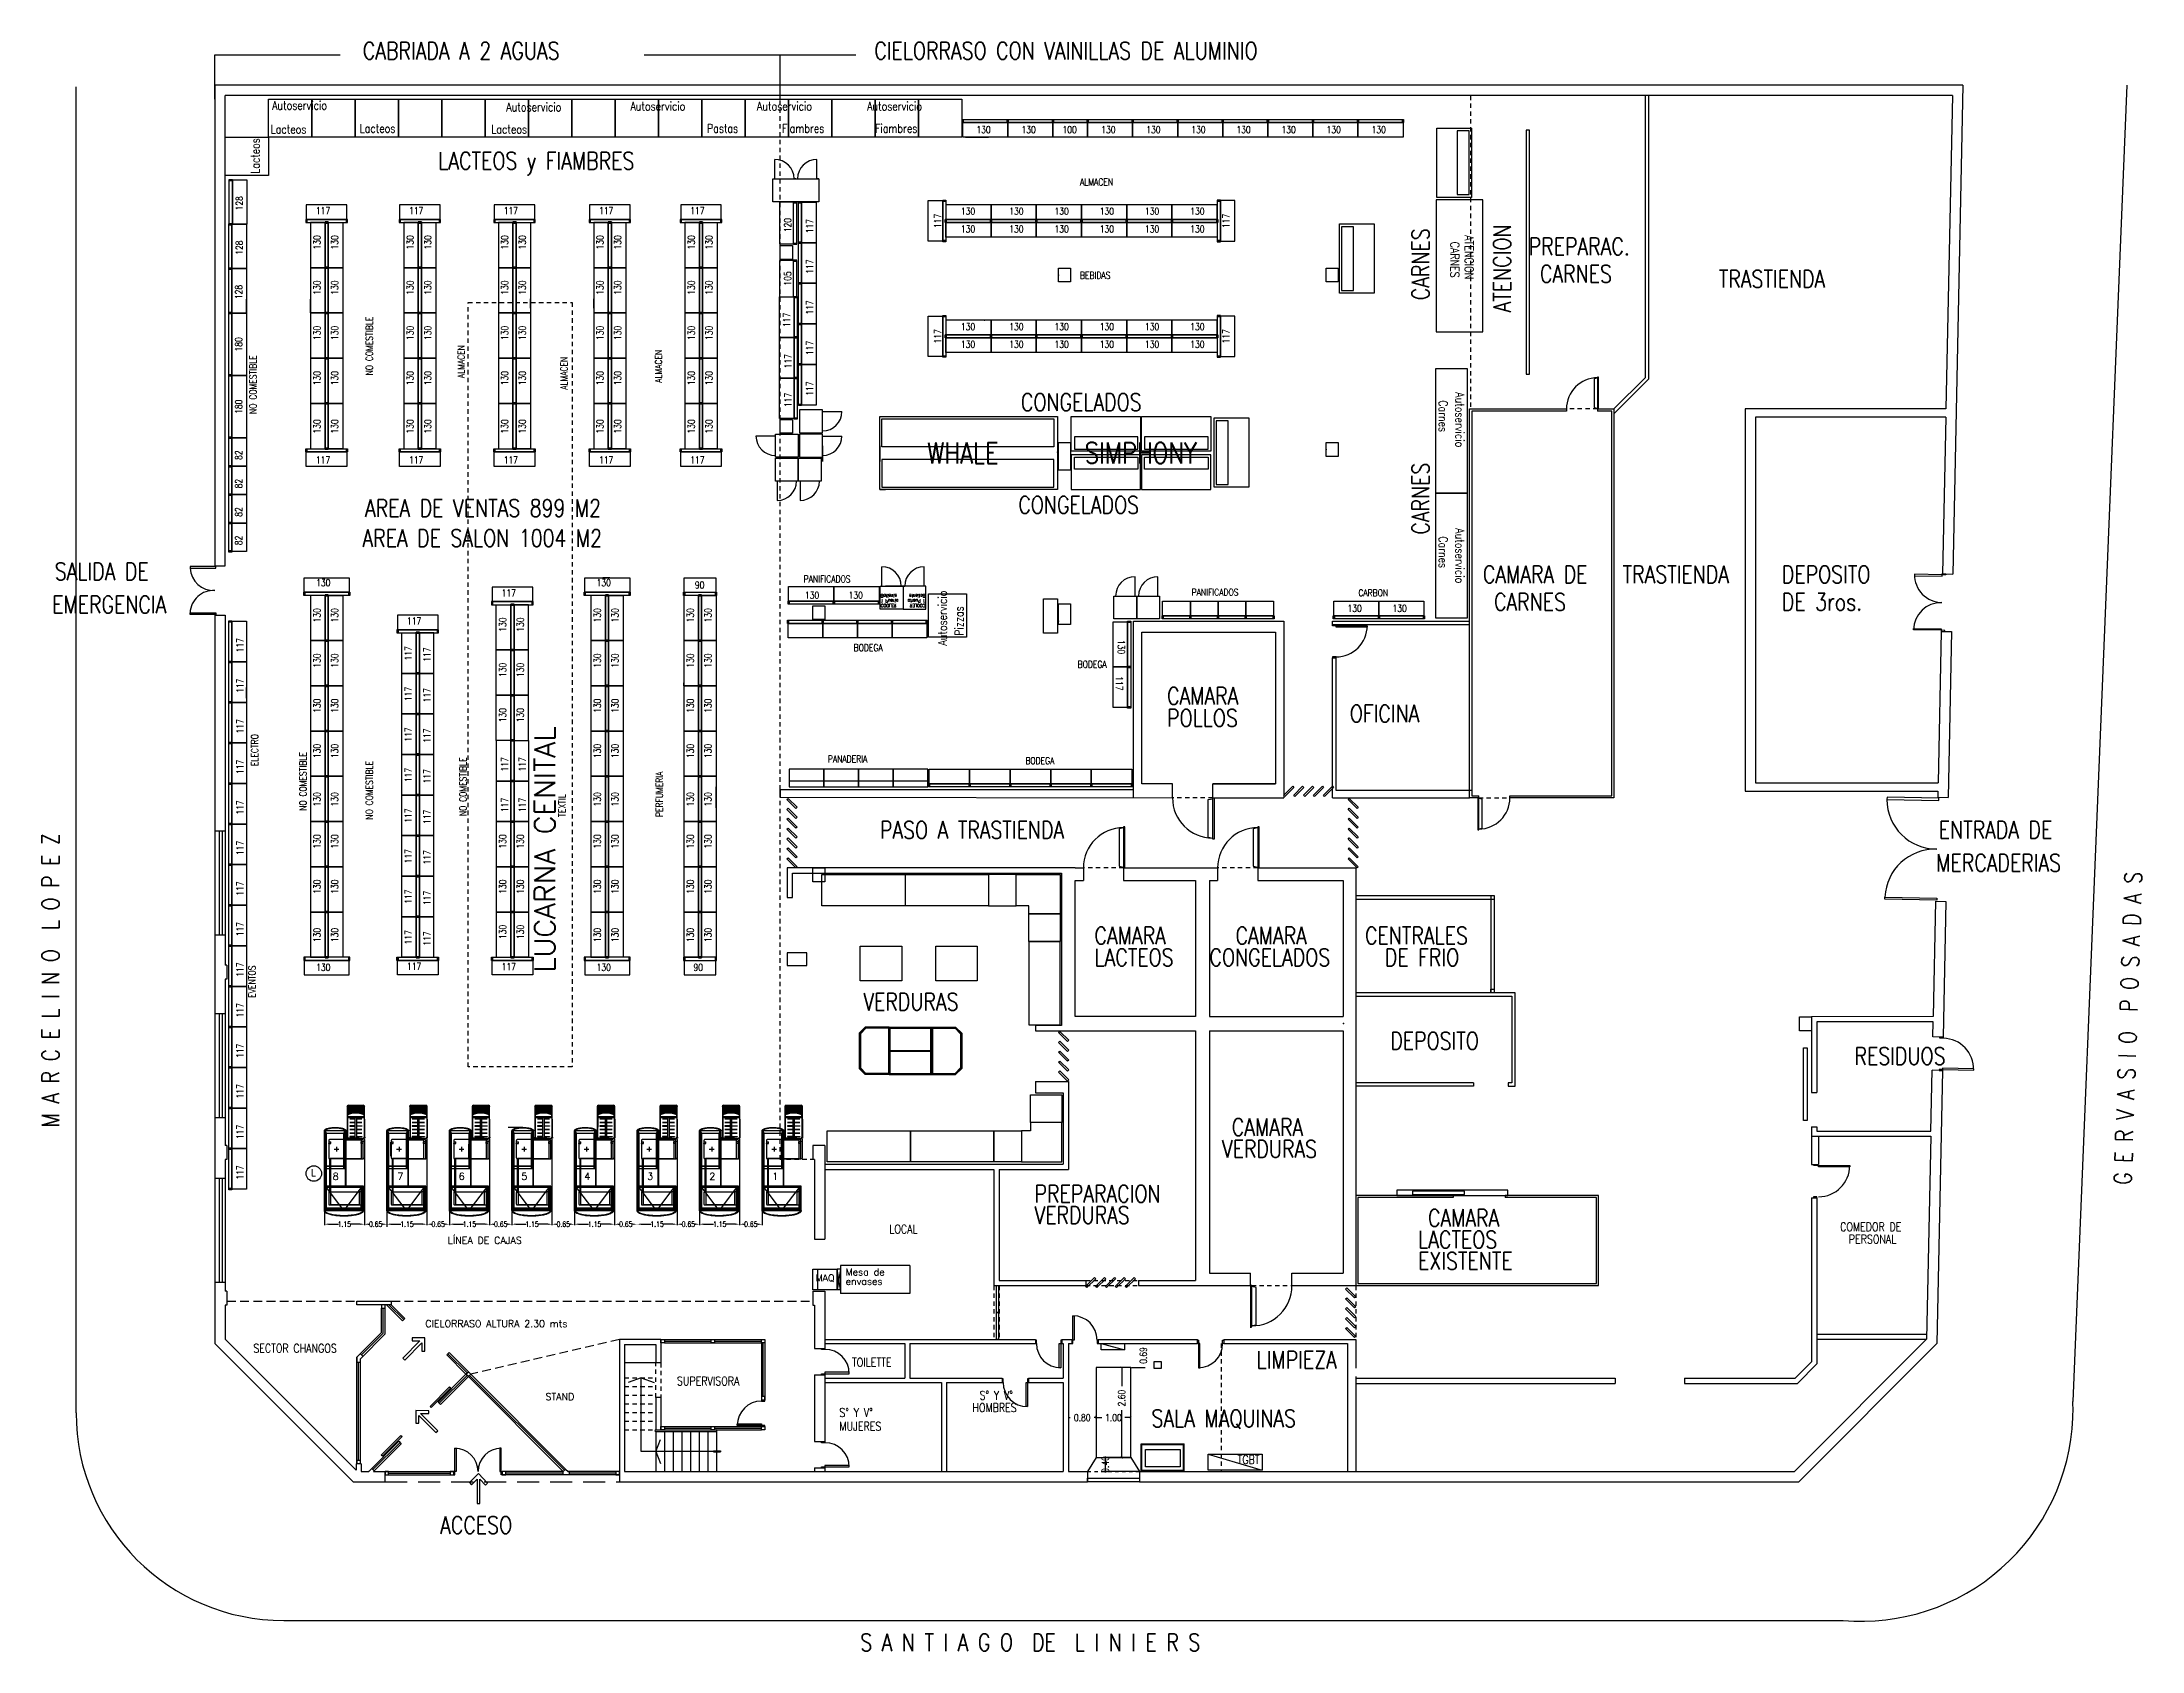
# Model space of a CAD drawing. Header units: millimetres. Extents: x -434 to 213, y 66 to 172.
# Drawn here: x 135.7 to 196.3, y 125.7 to 172.1 of the extents above; entities that cross this region are included whole.
import ezdxf

# ---------------------------------------------------------------- set-up
doc = ezdxf.new("R2010")
doc.units = ezdxf.units.MM
for name, pattern in [('CENTER', [50.8, 31.75, -6.35, 6.35, -6.35]), ('DASHED', [0.75, 0.5, -0.25]), ('HIDDEN', [9.525, 6.35, -3.175]), ('HIDDEN2', [0.1875, 0.125, -0.0625])]:
    doc.linetypes.add(name, pattern=pattern)
doc.layers.add('0_CAMARAS', color=4, linetype='Continuous')
doc.layers.add('E_EXHIBIDORAS', color=1, linetype='Continuous')
doc.styles.add('COTAS', font='ROMANS.shx', dxfattribs={"width": 0.8})
doc.styles.add('INOXI', font='romans.shx', dxfattribs={"width": 0.7, "height": 0.15})
doc.styles.add('ROMANS', font='ROMANS.SHX', dxfattribs={"width": 0.8, "height": 0.2})
doc.styles.add('ROMANS20', font='romans.shx', dxfattribs={"width": 0.9, "height": 2})

msp = doc.modelspace()

# ---------------------------------------------------------------- texts
at = {"color": 8, "width": 0.8}
for s, height, style, p in [('CABRIADA A 2 AGUAS', 0.5, 'ROMANS', (144.939, 171.623)), ('CIELORRASO CON VAINILLAS DE ALUMINIO', 0.5, 'ROMANS', (159.692, 171.623)), ('Autoservicio', 0.25, 'ROMANS', (142.321, 170.171)), ('Autoservicio', 0.25, 'ROMANS', (149.077, 170.123)), ('Autoservicio', 0.25, 'ROMANS', (152.656, 170.147)), ('Autoservicio', 0.25, 'ROMANS', (156.308, 170.147)), ('Autoservicio', 0.25, 'ROMANS', (159.483, 170.147)), ('Lacteos', 0.25, 'ROMANS', (142.282, 169.482)), ('Lacteos', 0.25, 'ROMANS', (144.849, 169.506)), ('Lacteos', 0.25, 'ROMANS', (148.644, 169.482)), ('Pastas', 0.25, 'ROMANS', (154.865, 169.506)), ('Fiambres', 0.25, 'ROMANS', (157.03, 169.506)), ('Fiambres', 0.25, 'ROMANS', (159.715, 169.506)), ('130', 0.2, 'COTAS', (162.637, 169.491)), ('130', 0.2, 'COTAS', (163.937, 169.491)), ('100', 0.2, 'COTAS', (165.121, 169.491)), ('130', 0.2, 'COTAS', (166.237, 169.491)), ('130', 0.2, 'COTAS', (167.537, 169.491)), ('130', 0.2, 'COTAS', (168.837, 169.491)), ('130', 0.2, 'COTAS', (170.137, 169.491)), ('130', 0.2, 'COTAS', (171.437, 169.491)), ('130', 0.2, 'COTAS', (172.737, 169.491)), ('130', 0.2, 'COTAS', (174.037, 169.491)), ('LACTEOS y FIAMBRES', 0.5, 'ROMANS', (147.115, 168.446)), ('ALMACEN', 0.2, 'COTAS', (165.626, 167.984)), ('117', 0.2, 'COTAS', (143.583, 167.159)), ('117', 0.2, 'COTAS', (146.273, 167.159)), ('117', 0.2, 'COTAS', (149.003, 167.159)), ('117', 0.2, 'COTAS', (151.753, 167.159)), ('117', 0.2, 'COTAS', (154.383, 167.159)), ('130', 0.2, 'COTAS', (162.19, 167.143)), ('130', 0.2, 'COTAS', (163.585, 167.143)), ('130', 0.2, 'COTAS', (164.89, 167.143)), ('130', 0.2, 'COTAS', (166.195, 167.143)), ('130', 0.2, 'COTAS', (167.5, 167.143)), ('130', 0.2, 'COTAS', (168.805, 167.143)), ('130', 0.2, 'COTAS', (162.19, 166.633)), ('130', 0.2, 'COTAS', (163.585, 166.633)), ('130', 0.2, 'COTAS', (164.89, 166.633)), ('130', 0.2, 'COTAS', (166.195, 166.633)), ('130', 0.2, 'COTAS', (167.5, 166.633)), ('130', 0.2, 'COTAS', (168.805, 166.633)), ('PREPARAC.', 0.5, 'ROMANS', (178.571, 165.978)), ('BEBIDAS', 0.2, 'COTAS', (165.626, 165.296)), ('CARNES', 0.5, 'ROMANS', (178.893, 165.186)), ('TRASTIENDA', 0.5, 'ROMANS', (184.053, 165.04)), ('130', 0.2, 'COTAS', (162.19, 163.813)), ('130', 0.2, 'COTAS', (163.585, 163.813)), ('130', 0.2, 'COTAS', (164.89, 163.813)), ('130', 0.2, 'COTAS', (166.195, 163.813)), ('130', 0.2, 'COTAS', (167.5, 163.813)), ('130', 0.2, 'COTAS', (168.805, 163.813)), ('130', 0.2, 'COTAS', (162.19, 163.303)), ('130', 0.2, 'COTAS', (163.585, 163.303)), ('130', 0.2, 'COTAS', (164.89, 163.303)), ('130', 0.2, 'COTAS', (166.195, 163.303)), ('130', 0.2, 'COTAS', (167.5, 163.303)), ('130', 0.2, 'COTAS', (168.805, 163.303)), ('CONGELADOS', 0.5, 'ROMANS', (163.922, 161.484)), ('WHALE', 0.6, 'COTAS', (161.218, 159.967)), ('SIMPHONY', 0.6, 'COTAS', (165.763, 159.967)), ('117', 0.2, 'COTAS', (143.583, 159.962)), ('117', 0.2, 'COTAS', (146.273, 159.962)), ('117', 0.2, 'COTAS', (149.003, 159.962)), ('117', 0.2, 'COTAS', (151.753, 159.962)), ('117', 0.2, 'COTAS', (154.383, 159.962)), ('AREA DE VENTAS 899 M2', 0.5, 'ROMANS', (145.003, 158.431)), ('CONGELADOS', 0.5, 'ROMANS', (163.848, 158.522)), ('AREA DE SALON 1004 M2', 0.5, 'ROMANS', (144.93, 157.563)), ('SALIDA DE', 0.5, 'ROMANS', (136.054, 156.602)), ('CAMARA DE', 0.5, 'ROMANS', (177.247, 156.516)), ('TRASTIENDA', 0.5, 'ROMANS', (181.279, 156.516)), ('DEPOSITO', 0.5, 'ROMANS', (185.871, 156.516)), ('130', 0.2, 'COTAS', (143.592, 156.426)), ('117', 0.2, 'COTAS', (148.943, 156.133)), ('130', 0.2, 'COTAS', (151.682, 156.426)), ('90', 0.2, 'COTAS', (154.517, 156.362)), ('PANIFICADOS', 0.2, 'COTAS', (157.655, 156.532)), ('PANIFICADOS', 0.2, 'COTAS', (168.846, 156.153)), ('CARBON', 0.2, 'COTAS', (173.656, 156.134)), ('EMERGENCIA', 0.5, 'ROMANS', (135.98, 155.647)), ('130', 0.2, 'COTAS', (157.691, 156.066)), ('130', 0.2, 'COTAS', (158.951, 156.066)), ('130', 0.2, 'COTAS', (173.34, 155.686)), ('130', 0.2, 'COTAS', (174.64, 155.686)), ('CARNES', 0.5, 'ROMANS', (177.569, 155.724)), ('DE 3ros.', 0.5, 'ROMANS', (185.871, 155.724)), ('117', 0.2, 'COTAS', (146.213, 155.323)), ('BODEGA', 0.2, 'COTAS', (159.098, 154.552)), ('BODEGA', 0.2, 'COTAS', (165.558, 154.07)), ('CAMARA', 0.5, 'ROMANS', (168.138, 153.011)), ('POLLOS', 0.5, 'ROMANS', (168.138, 152.374)), ('OFICINA', 0.5, 'ROMANS', (173.41, 152.502)), ('PANADERIA', 0.2, 'COTAS', (158.353, 151.344)), ('BODEGA', 0.2, 'COTAS', (164.05, 151.289)), ('PASO A TRASTIENDA', 0.5, 'ROMANS', (159.855, 149.143)), ('ENTRADA DE', 0.5, 'ROMANS', (190.398, 149.15)), ('MERCADERIAS', 0.5, 'ROMANS', (190.325, 148.196)), ('CAMARA', 0.5, 'ROMANS', (166.044, 146.097)), ('CAMARA', 0.5, 'ROMANS', (170.113, 146.097)), ('CENTRALES', 0.5, 'ROMANS', (173.847, 146.097)), ('130', 0.2, 'COTAS', (143.592, 145.332)), ('117', 0.2, 'COTAS', (146.213, 145.363)), ('117', 0.2, 'COTAS', (148.943, 145.348)), ('130', 0.2, 'COTAS', (151.682, 145.332)), ('90', 0.2, 'COTAS', (154.476, 145.332)), ('LACTEOS', 0.5, 'ROMANS', (166.044, 145.469)), ('CONGELADOS', 0.5, 'ROMANS', (169.362, 145.469)), ('DE FRIO', 0.5, 'ROMANS', (174.42, 145.469)), ('VERDURAS', 0.5, 'ROMANS', (159.378, 144.19)), ('DEPOSITO', 0.5, 'ROMANS', (174.576, 143.061)), ('RESIDUOS', 0.5, 'ROMANS', (187.967, 142.623)), ('CAMARA', 0.5, 'ROMANS', (170.005, 140.572)), ('VERDURAS', 0.5, 'ROMANS', (169.721, 139.944)), ('PREPARACION', 0.5, 'ROMANS', (164.316, 138.651)), ('VERDURAS', 0.5, 'ROMANS', (164.316, 138.035)), ('CAMARA', 0.5, 'ROMANS', (175.663, 137.954)), ('LOCAL', 0.25, 'ROMANS', (160.125, 137.756)), ('LACTEOS', 0.5, 'ROMANS', (175.379, 137.326)), ('COMEDOR DE', 0.25, 'ROMANS', (187.552, 137.82)), ('PERSONAL', 0.25, 'ROMANS', (187.801, 137.466)), ('EXISTENTE', 0.5, 'ROMANS', (175.379, 136.712)), ('SECTOR CHANGOS', 0.25, 'ROMANS', (141.779, 134.318)), ('TOILETTE', 0.25, 'ROMANS', (159.049, 133.913)), ('LIMPIEZA', 0.5, 'ROMANS', (170.719, 133.864)), ('SUPERVISORA', 0.25, 'ROMANS', (153.999, 133.372)), ('S° Y V°', 0.25, 'ROMANS', (158.686, 132.463)), ('HOMBRES', 0.25, 'ROMANS', (162.522, 132.606)), ('S° Y V°', 0.25, 'ROMANS', (162.728, 132.96)), ('SALA MAQUINAS', 0.5, 'ROMANS', (167.689, 132.171)), ('MUJERES', 0.25, 'ROMANS', (158.686, 132.068)), ('TGBT', 0.25, 'ROMANS', (170.171, 131.107)), ('ACCESO', 0.5, 'ROMANS', (147.171, 129.091)), ('S A N T I A G O  DE  L I N I E R S ', 0.5, 'ROMANS', (159.287, 125.71))]:
    msp.add_text(s, height=height, dxfattribs=dict(at, style=style)).set_placement(p)
at = {"color": 8}
for s, height, rotation, style, width, p in [('Lacteos', 0.25, 90, 'ROMANS', 0.8, (141.962, 168.321)), ('128', 0.2, 90, 'COTAS', 0.8, (141.472, 167.265)), ('120', 0.2, 90, 'COTAS', 0.8, (157.293, 166.636)), ('117', 0.2, 90, 'COTAS', 0.8, (157.929, 166.607)), ('117', 0.2, 90, 'COTAS', 0.8, (161.62, 166.756)), ('117', 0.2, 90, 'COTAS', 0.8, (169.94, 166.756)), ('CARNES', 0.5, 90, 'ROMANS', 0.8, (175.7, 164.674)), ('ATENCION', 0.5, 90, 'ROMANS', 0.8, (178.05, 164.324)), ('128', 0.2, 90, 'COTAS', 0.8, (141.472, 165.985)), ('130', 0.2, 90, 'COTAS', 0.8, (143.713, 166.137)), ('130', 0.2, 90, 'COTAS', 0.8, (144.223, 166.137)), ('130', 0.2, 90, 'COTAS', 0.8, (146.403, 166.137)), ('130', 0.2, 90, 'COTAS', 0.8, (146.913, 166.137)), ('130', 0.2, 90, 'COTAS', 0.8, (149.133, 166.137)), ('130', 0.2, 90, 'COTAS', 0.8, (149.643, 166.137)), ('130', 0.2, 90, 'COTAS', 0.8, (151.883, 166.137)), ('130', 0.2, 90, 'COTAS', 0.8, (152.393, 166.137)), ('130', 0.2, 90, 'COTAS', 0.8, (154.513, 166.137)), ('130', 0.2, 90, 'COTAS', 0.8, (155.023, 166.137)), ('CARNES', 0.25, 270, 'ROMANS', 0.8, (176.313, 166.362)), ('ATENCION', 0.25, 270, 'ROMANS', 0.8, (176.724, 166.55)), ('105', 0.2, 90, 'COTAS', 0.8, (157.293, 165.096)), ('117', 0.2, 90, 'COTAS', 0.8, (157.931, 165.437)), ('128', 0.2, 90, 'COTAS', 0.8, (141.454, 164.705)), ('130', 0.2, 90, 'COTAS', 0.8, (143.713, 164.832)), ('130', 0.2, 90, 'COTAS', 0.8, (144.223, 164.832)), ('130', 0.2, 90, 'COTAS', 0.8, (146.403, 164.832)), ('130', 0.2, 90, 'COTAS', 0.8, (146.913, 164.832)), ('130', 0.2, 90, 'COTAS', 0.8, (149.133, 164.832)), ('130', 0.2, 90, 'COTAS', 0.8, (149.643, 164.832)), ('130', 0.2, 90, 'COTAS', 0.8, (151.883, 164.832)), ('130', 0.2, 90, 'COTAS', 0.8, (152.393, 164.832)), ('130', 0.2, 90, 'COTAS', 0.8, (154.513, 164.832)), ('130', 0.2, 90, 'COTAS', 0.8, (155.023, 164.832)), ('NO COMESTIBLE', 0.2, 90, 'COTAS', 0.8, (145.223, 162.505)), ('117', 0.2, 90, 'COTAS', 0.8, (157.265, 163.901)), ('117', 0.2, 90, 'COTAS', 0.8, (157.929, 164.26)), ('180', 0.2, 90, 'COTAS', 0.8, (141.454, 163.196)), ('130', 0.2, 90, 'COTAS', 0.8, (143.713, 163.527)), ('130', 0.2, 90, 'COTAS', 0.8, (144.223, 163.527)), ('130', 0.2, 90, 'COTAS', 0.8, (146.403, 163.527)), ('130', 0.2, 90, 'COTAS', 0.8, (146.913, 163.527)), ('130', 0.2, 90, 'COTAS', 0.8, (149.133, 163.527)), ('130', 0.2, 90, 'COTAS', 0.8, (149.643, 163.527)), ('130', 0.2, 90, 'COTAS', 0.8, (151.883, 163.527)), ('130', 0.2, 90, 'COTAS', 0.8, (152.393, 163.527)), ('130', 0.2, 90, 'COTAS', 0.8, (154.513, 163.527)), ('130', 0.2, 90, 'COTAS', 0.8, (155.023, 163.527)), ('117', 0.2, 90, 'COTAS', 0.8, (161.62, 163.426)), ('117', 0.2, 90, 'COTAS', 0.8, (169.94, 163.426)), ('NO COMESTIBLE', 0.2, 90, 'COTAS', 0.8, (141.87, 161.394)), ('ALMACEN', 0.2, 90, 'COTAS', 0.8, (147.874, 162.427)), ('ALMACEN', 0.2, 90, 'COTAS', 0.8, (150.838, 162.091)), ('ALMACEN', 0.2, 90, 'COTAS', 0.8, (153.567, 162.29)), ('117', 0.2, 90, 'COTAS', 0.8, (157.3, 162.711)), ('117', 0.2, 90, 'COTAS', 0.8, (157.931, 163.09)), ('130', 0.2, 90, 'COTAS', 0.8, (143.713, 162.222)), ('130', 0.2, 90, 'COTAS', 0.8, (144.223, 162.222)), ('130', 0.2, 90, 'COTAS', 0.8, (146.403, 162.222)), ('130', 0.2, 90, 'COTAS', 0.8, (146.913, 162.222)), ('130', 0.2, 90, 'COTAS', 0.8, (149.133, 162.222)), ('130', 0.2, 90, 'COTAS', 0.8, (149.643, 162.222)), ('130', 0.2, 90, 'COTAS', 0.8, (151.883, 162.222)), ('130', 0.2, 90, 'COTAS', 0.8, (152.393, 162.222)), ('130', 0.2, 90, 'COTAS', 0.8, (154.513, 162.222)), ('130', 0.2, 90, 'COTAS', 0.8, (155.023, 162.222)), ('180', 0.2, 90, 'COTAS', 0.8, (141.454, 161.396)), ('117', 0.2, 90, 'COTAS', 0.8, (157.3, 161.592)), ('117', 0.2, 90, 'COTAS', 0.8, (157.931, 161.92)), ('Carnes', 0.25, 270, 'ROMANS', 0.8, (175.976, 161.788)), ('Autoservicio', 0.25, 270, 'ROMANS', 0.8, (176.456, 162.02)), ('130', 0.2, 90, 'COTAS', 0.8, (143.713, 160.828)), ('130', 0.2, 90, 'COTAS', 0.8, (144.223, 160.828)), ('130', 0.2, 90, 'COTAS', 0.8, (146.403, 160.828)), ('130', 0.2, 90, 'COTAS', 0.8, (146.913, 160.828)), ('130', 0.2, 90, 'COTAS', 0.8, (149.133, 160.828)), ('130', 0.2, 90, 'COTAS', 0.8, (149.643, 160.828)), ('130', 0.2, 90, 'COTAS', 0.8, (151.883, 160.828)), ('130', 0.2, 90, 'COTAS', 0.8, (152.393, 160.828)), ('130', 0.2, 90, 'COTAS', 0.8, (154.513, 160.828)), ('130', 0.2, 90, 'COTAS', 0.8, (155.023, 160.828)), ('82', 0.2, 90, 'COTAS', 0.8, (141.454, 160.068)), ('CARNES', 0.5, 90, 'ROMANS', 0.8, (175.7, 157.913)), ('82', 0.2, 90, 'COTAS', 0.8, (141.454, 159.248)), ('82', 0.2, 90, 'COTAS', 0.8, (141.454, 158.428)), ('82', 0.2, 90, 'COTAS', 0.8, (141.454, 157.608)), ('Carnes', 0.25, 270, 'ROMANS', 0.8, (175.976, 157.865)), ('Autoservicio', 0.25, 270, 'ROMANS', 0.8, (176.456, 158.097)), ('130', 0.2, 90, 'COTAS', 0.8, (143.713, 155.381)), ('130', 0.2, 90, 'COTAS', 0.8, (144.223, 155.381)), ('130', 0.2, 90, 'COTAS', 0.8, (151.803, 155.381)), ('130', 0.2, 90, 'COTAS', 0.8, (152.313, 155.381)), ('130', 0.2, 90, 'COTAS', 0.8, (154.483, 155.381)), ('130', 0.2, 90, 'COTAS', 0.8, (154.993, 155.381)), ('1 Puerta', 0.1, 180, 'ROMANS20', 0.7, (161.163, 156.051)), ('Batiente', 0.1, 180, 'ROMANS20', 0.7, (161.163, 156.196)), ('COOLER', 0.1, 180, 'ROMANS20', 0.7, (161.163, 155.916)), ('Autoservicio', 0.25, 90, 'ROMANS', 0.8, (161.784, 154.711)), ('Pizzas', 0.25, 90, 'ROMANS', 0.8, (162.262, 154.995)), ('130', 0.2, 90, 'COTAS', 0.8, (149.073, 155.111)), ('130', 0.2, 90, 'COTAS', 0.8, (149.583, 155.111)), ('117', 0.2, 90, 'COTAS', 0.8, (141.498, 154.518)), ('130', 0.2, 90, 'COTAS', 0.8, (143.713, 154.076)), ('130', 0.2, 90, 'COTAS', 0.8, (144.223, 154.076)), ('117', 0.2, 90, 'COTAS', 0.8, (146.346, 154.282)), ('117', 0.2, 90, 'COTAS', 0.8, (146.891, 154.247)), ('130', 0.2, 90, 'COTAS', 0.8, (151.803, 154.076)), ('130', 0.2, 90, 'COTAS', 0.8, (152.313, 154.076)), ('130', 0.2, 90, 'COTAS', 0.8, (154.483, 154.076)), ('130', 0.2, 90, 'COTAS', 0.8, (154.993, 154.076)), ('130', 0.2, 270, 'COTAS', 0.8, (166.716, 154.876)), ('130', 0.2, 90, 'COTAS', 0.8, (149.073, 153.806)), ('130', 0.2, 90, 'COTAS', 0.8, (149.583, 153.806)), ('117', 0.2, 90, 'COTAS', 0.8, (141.498, 153.348)), ('117', 0.2, 90, 'COTAS', 0.8, (146.346, 153.112)), ('117', 0.2, 90, 'COTAS', 0.8, (146.891, 153.077)), ('117', 0.2, 270, 'COTAS', 0.8, (166.661, 153.829)), ('130', 0.2, 90, 'COTAS', 0.8, (143.713, 152.771)), ('130', 0.2, 90, 'COTAS', 0.8, (144.223, 152.771)), ('130', 0.2, 90, 'COTAS', 0.8, (149.073, 152.501)), ('130', 0.2, 90, 'COTAS', 0.8, (149.583, 152.501)), ('130', 0.2, 90, 'COTAS', 0.8, (151.803, 152.771)), ('130', 0.2, 90, 'COTAS', 0.8, (152.313, 152.771)), ('130', 0.2, 90, 'COTAS', 0.8, (154.483, 152.771)), ('130', 0.2, 90, 'COTAS', 0.8, (154.993, 152.771)), ('117', 0.2, 90, 'COTAS', 0.8, (141.498, 152.178)), ('ELECTRO', 0.2, 90, 'COTAS', 0.8, (141.922, 151.234)), ('117', 0.2, 90, 'COTAS', 0.8, (146.346, 151.942)), ('117', 0.2, 90, 'COTAS', 0.8, (146.891, 151.907)), ('NO COMESTIBLE', 0.2, 90, 'COTAS', 0.8, (143.309, 149.946)), ('130', 0.2, 90, 'COTAS', 0.8, (143.713, 151.466)), ('130', 0.2, 90, 'COTAS', 0.8, (144.223, 151.466)), ('NO COMESTIBLE', 0.2, 90, 'COTAS', 0.8, (147.928, 149.793)), ('117', 0.2, 90, 'COTAS', 0.8, (149.128, 151.08)), ('117', 0.2, 90, 'COTAS', 0.8, (149.638, 151.08)), ('130', 0.2, 90, 'COTAS', 0.8, (151.803, 151.466)), ('130', 0.2, 90, 'COTAS', 0.8, (152.313, 151.466)), ('130', 0.2, 90, 'COTAS', 0.8, (154.483, 151.466)), ('130', 0.2, 90, 'COTAS', 0.8, (154.993, 151.466)), ('117', 0.2, 90, 'COTAS', 0.8, (141.498, 151.008)), ('NO COMESTIBLE', 0.2, 90, 'COTAS', 0.8, (145.223, 149.691)), ('117', 0.2, 90, 'COTAS', 0.8, (146.346, 150.772)), ('117', 0.2, 90, 'COTAS', 0.8, (146.891, 150.737)), ('PERFUMERIA', 0.2, 90, 'COTAS', 0.8, (153.594, 149.768)), ('117', 0.2, 90, 'COTAS', 0.8, (141.498, 149.838)), ('130', 0.2, 90, 'COTAS', 0.8, (143.713, 150.072)), ('130', 0.2, 90, 'COTAS', 0.8, (144.223, 150.072)), ('117', 0.2, 90, 'COTAS', 0.8, (149.128, 149.91)), ('117', 0.2, 90, 'COTAS', 0.8, (149.638, 149.91)), ('TEXTIL', 0.2, 90, 'COTAS', 0.8, (150.787, 149.768)), ('130', 0.2, 90, 'COTAS', 0.8, (151.803, 150.072)), ('130', 0.2, 90, 'COTAS', 0.8, (152.313, 150.072)), ('130', 0.2, 90, 'COTAS', 0.8, (154.483, 150.072)), ('130', 0.2, 90, 'COTAS', 0.8, (154.993, 150.072)), ('117', 0.2, 90, 'COTAS', 0.8, (146.346, 149.602)), ('117', 0.2, 90, 'COTAS', 0.8, (146.891, 149.567)), ('M A R C E L I N O  L O P E Z', 0.5, 90, 'ROMANS', 0.8, (136.184, 140.814)), ('117', 0.2, 90, 'COTAS', 0.8, (141.498, 148.668)), ('130', 0.2, 90, 'COTAS', 0.8, (143.713, 148.856)), ('130', 0.2, 90, 'COTAS', 0.8, (144.223, 148.856)), ('130', 0.2, 90, 'COTAS', 0.8, (149.073, 148.856)), ('130', 0.2, 90, 'COTAS', 0.8, (149.583, 148.856)), ('130', 0.2, 90, 'COTAS', 0.8, (151.803, 148.856)), ('130', 0.2, 90, 'COTAS', 0.8, (152.313, 148.856)), ('130', 0.2, 90, 'COTAS', 0.8, (154.483, 148.856)), ('130', 0.2, 90, 'COTAS', 0.8, (154.993, 148.856)), ('117', 0.2, 90, 'COTAS', 0.8, (146.346, 148.432)), ('117', 0.2, 90, 'COTAS', 0.8, (146.891, 148.397)), ('117', 0.2, 90, 'COTAS', 0.8, (141.498, 147.498)), ('130', 0.2, 90, 'COTAS', 0.8, (143.713, 147.551)), ('130', 0.2, 90, 'COTAS', 0.8, (144.223, 147.551)), ('130', 0.2, 90, 'COTAS', 0.8, (149.073, 147.551)), ('130', 0.2, 90, 'COTAS', 0.8, (149.583, 147.551)), ('130', 0.2, 90, 'COTAS', 0.8, (151.803, 147.551)), ('130', 0.2, 90, 'COTAS', 0.8, (152.313, 147.551)), ('130', 0.2, 90, 'COTAS', 0.8, (154.483, 147.551)), ('130', 0.2, 90, 'COTAS', 0.8, (154.993, 147.551)), ('G E R V A S I O  P O S A D A S', 0.5, 88, 'ROMANS', 0.8, (195.948, 139.15)), ('117', 0.2, 90, 'COTAS', 0.8, (146.346, 147.262)), ('117', 0.2, 90, 'COTAS', 0.8, (146.891, 147.227)), ('117', 0.2, 90, 'COTAS', 0.8, (141.498, 146.328)), ('130', 0.2, 90, 'COTAS', 0.8, (149.073, 146.246)), ('130', 0.2, 90, 'COTAS', 0.8, (149.583, 146.246)), ('130', 0.2, 90, 'COTAS', 0.8, (143.713, 146.157)), ('130', 0.2, 90, 'COTAS', 0.8, (144.223, 146.157)), ('117', 0.2, 90, 'COTAS', 0.8, (146.346, 146.092)), ('117', 0.2, 90, 'COTAS', 0.8, (146.891, 146.057)), ('130', 0.2, 90, 'COTAS', 0.8, (151.803, 146.157)), ('130', 0.2, 90, 'COTAS', 0.8, (152.313, 146.157)), ('130', 0.2, 90, 'COTAS', 0.8, (154.483, 146.157)), ('130', 0.2, 90, 'COTAS', 0.8, (154.993, 146.157)), ('117', 0.2, 90, 'COTAS', 0.8, (141.498, 145.158)), ('EVENTOS', 0.2, 90, 'COTAS', 0.8, (141.844, 144.55)), ('117', 0.2, 90, 'COTAS', 0.8, (141.498, 143.988)), ('117', 0.2, 90, 'COTAS', 0.8, (141.498, 142.818)), ('117', 0.2, 90, 'COTAS', 0.8, (141.498, 141.648)), ('117', 0.2, 90, 'COTAS', 0.8, (141.498, 140.478)), ('117', 0.2, 90, 'COTAS', 0.8, (141.498, 139.308))]:
    msp.add_text(s, height=height, rotation=rotation, dxfattribs=dict(at, style=style, width=width)).set_placement(p)
at = {"color": 8, "style": 'ROMANS20', "text_generation_flag": 2, "width": 0.7}
for s, p in [('COOLER', (159.88, 155.916)), ('Batiente', (159.88, 156.196)), ('1 Puerta', (159.88, 156.051))]:
    msp.add_text(s, height=0.1, rotation=180, dxfattribs=at).set_placement(p)
at = {"color": 8, "style": 'ROMANS'}
for s, height, rotation, p in [('LUCARNA CENITAL', 0.6, 90, (150.49, 145.285)), ('MAQ', 0.2, 359.99961, (157.996, 136.374)), ('envases', 0.2, 359.99961, (158.865, 136.271)), ('Mesa de', 0.2, 359.99961, (158.865, 136.541))]:
    msp.add_text(s, height=height, rotation=rotation, dxfattribs=at).set_placement(p)
for s, p in [('L', (143.44, 139.409)), ('8', (144.07, 139.301)), ('7', (145.935, 139.301)), ('6', (147.707, 139.301)), ('5', (149.509, 139.301)), ('4', (151.328, 139.301)), ('3', (153.141, 139.301)), ('2', (154.936, 139.301)), ('1', (156.749, 139.301)), ('LÍNEA DE CAJAS', (147.389, 137.459)), ('CIELORRASO ALTURA 2.30 mts', (146.74, 135.054)), ('STAND', (150.208, 132.949))]:
    msp.add_text(s, height=0.2, dxfattribs=at).set_placement(p)
at = {"color": 8, "char_height": 0.15, "attachment_point": 5, "style": 'INOXI'}
for s, insert in [('\\A1;1.15', (144.406, 138.022)), ('\\A1;0.65', (145.308, 138.021)), ('\\A1;1.15', (146.21, 138.022)), ('\\A1;0.65', (147.112, 138.021)), ('\\A1;1.15', (148.014, 138.022)), ('\\A1;0.65', (148.916, 138.021)), ('\\A1;1.15', (149.818, 138.022)), ('\\A1;0.65', (150.72, 138.021)), ('\\A1;1.15', (151.622, 138.022)), ('\\A1;0.65', (152.524, 138.021)), ('\\A1;1.15', (153.426, 138.022)), ('\\A1;0.65', (154.328, 138.021)), ('\\A1;1.15', (155.23, 138.022)), ('\\A1;0.65', (156.132, 138.021))]:
    msp.add_mtext(s, dxfattribs=dict(at, insert=insert))
at = {"color": 8, "linetype": 'ByBlock', "char_height": 0.2, "attachment_point": 5, "rotation": 90, "style": 'ROMANS'}
for s, insert in [('\\A1;0.69', (167.454, 134.235)), ('\\A1;2.60', (166.828, 133.005)), ('\\A1;0.40', (166.353, 131.09))]:
    msp.add_mtext(s, dxfattribs=dict(at, insert=insert))
at = {"color": 8, "linetype": 'ByBlock', "char_height": 0.2, "attachment_point": 5, "style": 'ROMANS'}
for s, insert in [('\\A1;0.80', (165.689, 132.444)), ('\\A1;1.00', (166.589, 132.444))]:
    msp.add_mtext(s, dxfattribs=dict(at, insert=insert))

# ---------------------------------------------------------------- blocks, each defined once
blk = doc.blocks.new('_ArchTick')
at = {"color": 0, "linetype": 'ByBlock', "const_width": 0.15}
blk.add_lwpolyline([(-0.5, -0.5), (0.5, 0.5)], dxfattribs=at)

# ---------------------------------------------------------------- linework, layer by layer
at = {"color": 8}
for p, q in [((140.669, 170.477), (140.669, 171.754)), ((140.669, 171.754), (144.285, 171.754)), ((153.049, 171.754), (159.162, 171.754)), ((156.981, 170.477), (156.981, 171.754)), ((136.669, 132.583), (136.669, 170.83)), ((140.669, 170.877), (140.669, 157.326)), ((191.089, 170.877), (140.669, 170.877)), ((191.089, 170.877), (190.799, 156.777)), ((195.826, 170.877), (194.265, 132.909)), ((140.968, 157.017), (140.969, 170.577)), ((190.789, 170.577), (140.969, 170.577)), ((142.215, 170.477), (143.465, 170.477)), ((142.215, 169.377), (142.215, 170.477)), ((143.465, 170.477), (143.465, 169.377)), ((143.465, 170.477), (144.715, 170.477)), ((143.465, 169.377), (143.465, 170.477)), ((144.715, 170.477), (145.965, 170.477)), ((144.715, 169.377), (144.715, 170.477)), ((144.715, 170.477), (144.715, 169.377)), ((145.965, 170.477), (145.965, 169.377)), ((145.965, 170.477), (147.215, 170.477)), ((145.965, 169.377), (145.965, 170.477)), ((147.215, 170.477), (147.215, 169.377)), ((147.215, 170.477), (148.465, 170.477)), ((147.215, 169.377), (147.215, 170.477)), ((148.465, 170.477), (148.465, 169.377)), ((148.465, 170.477), (149.715, 170.477)), ((148.465, 169.377), (148.465, 170.477)), ((149.715, 170.477), (149.715, 169.377)), ((149.715, 170.477), (150.965, 170.477)), ((149.715, 169.377), (149.715, 170.477)), ((150.965, 170.477), (150.965, 169.377)), ((150.965, 170.477), (152.215, 170.477)), ((150.965, 169.377), (150.965, 170.477)), ((152.215, 170.477), (152.215, 169.377)), ((152.215, 170.477), (153.465, 170.477)), ((152.215, 169.377), (152.215, 170.477)), ((153.465, 170.477), (153.465, 169.377)), ((153.465, 170.477), (154.715, 170.477)), ((153.465, 169.377), (153.465, 170.477)), ((154.715, 170.477), (154.715, 169.377)), ((154.715, 170.477), (155.965, 170.477)), ((154.715, 169.377), (154.715, 170.477)), ((155.965, 170.477), (155.965, 169.377)), ((155.965, 170.477), (157.215, 170.477)), ((155.965, 169.377), (155.965, 170.477)), ((157.215, 170.477), (157.215, 169.377)), ((157.215, 170.477), (158.465, 170.477)), ((157.215, 169.377), (157.215, 170.477)), ((158.465, 170.477), (158.465, 169.377)), ((158.465, 170.477), (159.715, 170.477)), ((158.465, 169.377), (158.465, 170.477)), ((159.715, 170.477), (159.715, 169.377)), ((159.715, 170.477), (160.965, 170.477)), ((159.715, 169.377), (159.715, 170.477)), ((160.965, 170.477), (160.965, 169.377)), ((160.965, 170.477), (162.215, 170.477)), ((160.965, 169.377), (160.965, 170.477)), ((162.215, 170.477), (162.215, 169.377)), ((181.924, 170.577), (181.924, 162.437)), ((182.024, 170.577), (182.024, 162.395)), ((190.789, 170.577), (190.601, 161.537)), ((175.92, 167.635), (175.92, 169.635)), ((175.92, 169.635), (176.92, 169.635)), ((176.92, 169.635), (176.92, 167.635)), ((140.965, 169.377), (142.215, 169.377)), ((140.965, 168.277), (140.965, 169.377)), ((143.465, 169.377), (142.215, 169.377)), ((142.215, 169.377), (142.215, 168.277)), ((144.715, 169.377), (143.465, 169.377)), ((145.965, 169.377), (144.715, 169.377)), ((147.215, 169.377), (145.965, 169.377)), ((148.465, 169.377), (147.215, 169.377)), ((149.715, 169.377), (148.465, 169.377)), ((150.965, 169.377), (149.715, 169.377)), ((152.215, 169.377), (150.965, 169.377)), ((153.465, 169.377), (152.215, 169.377)), ((154.715, 169.377), (153.465, 169.377)), ((155.965, 169.377), (154.715, 169.377)), ((157.215, 169.377), (155.965, 169.377)), ((158.465, 169.377), (157.215, 169.377)), ((159.715, 169.377), (158.465, 169.377)), ((160.965, 169.377), (159.715, 169.377)), ((162.215, 169.377), (160.965, 169.377)), ((162.321, 169.377), (162.983, 169.377)), ((176.855, 169.558), (176.507, 169.558)), ((176.507, 169.558), (176.507, 167.725)), ((176.855, 167.725), (176.855, 169.558)), ((178.594, 169.577), (178.494, 169.577)), ((178.494, 169.577), (178.494, 162.537)), ((178.594, 162.537), (178.594, 169.577)), ((156.819, 168.177), (156.819, 168.737)), ((158.039, 168.177), (158.039, 168.737)), ((142.215, 168.277), (140.965, 168.277)), ((156.769, 168.177), (158.089, 168.177)), ((156.769, 167.517), (156.769, 168.177)), ((156.769, 168.177), (156.819, 168.177)), ((157.429, 168.177), (157.379, 168.177)), ((157.429, 168.177), (157.479, 168.177)), ((158.089, 168.177), (158.039, 168.177)), ((158.089, 168.177), (158.089, 167.517)), ((158.089, 167.517), (156.769, 167.517)), ((157.359, 167.502), (156.959, 167.502)), ((156.959, 167.502), (156.959, 166.302)), ((157.359, 167.517), (157.459, 167.517)), ((157.359, 166.287), (157.359, 167.502)), ((157.359, 167.487), (157.459, 167.487)), ((157.459, 166.287), (157.459, 167.502)), ((163.059, 167.427), (162.983, 167.427)), ((177.247, 167.566), (175.9, 167.566)), ((175.9, 167.566), (175.9, 163.766)), ((176.92, 167.635), (175.92, 167.635)), ((176.507, 167.725), (176.855, 167.725)), ((177.247, 163.766), (177.247, 167.566)), ((173.106, 164.879), (173.106, 166.879)), ((173.106, 166.879), (174.106, 166.879)), ((173.17, 166.788), (173.17, 164.955)), ((173.518, 166.788), (173.17, 166.788)), ((173.518, 164.955), (173.518, 166.788)), ((174.106, 166.879), (174.106, 164.879)), ((156.959, 166.302), (157.359, 166.302)), ((156.981, 166.252), (157.331, 166.252)), ((156.981, 165.852), (156.981, 166.252)), ((157.331, 166.252), (157.331, 165.852)), ((157.359, 166.317), (157.459, 166.317)), ((157.359, 166.287), (157.459, 166.287)), ((162.878, 166.492), (162.859, 166.492)), ((157.359, 165.821), (156.959, 165.821)), ((156.959, 165.821), (156.959, 164.771)), ((157.331, 165.852), (156.981, 165.852)), ((157.359, 165.836), (157.459, 165.836)), ((157.359, 164.756), (157.359, 165.821)), ((157.359, 165.806), (157.459, 165.806)), ((157.459, 164.756), (157.459, 165.821)), ((165.005, 165.602), (165.355, 165.602)), ((165.005, 165.202), (165.005, 165.602)), ((165.355, 165.602), (165.355, 165.202)), ((172.724, 165.602), (173.074, 165.602)), ((172.724, 165.202), (172.724, 165.602)), ((173.074, 165.602), (173.074, 165.202)), ((147.049, 164.959), (147.049, 164.687)), ((148.849, 164.959), (148.849, 164.687)), ((152.529, 164.959), (152.529, 164.747)), ((154.229, 164.959), (154.229, 164.747)), ((155.159, 164.959), (155.159, 164.687)), ((156.959, 164.959), (156.959, 164.687)), ((156.959, 164.771), (157.359, 164.771)), ((157.359, 164.786), (157.459, 164.786)), ((165.355, 165.202), (165.005, 165.202)), ((173.074, 165.202), (172.724, 165.202)), ((174.106, 164.879), (173.106, 164.879)), ((173.17, 164.955), (173.518, 164.955)), ((141.579, 164.306), (141.579, 164.704)), ((143.429, 164.307), (143.429, 164.704)), ((149.779, 164.449), (149.779, 164.718)), ((151.599, 164.449), (151.599, 164.718)), ((157.359, 164.756), (157.459, 164.756)), ((162.878, 164.092), (162.859, 164.092)), ((175.9, 163.766), (177.247, 163.766)), ((162.859, 163.167), (162.833, 163.167)), ((175.894, 162.707), (176.794, 162.707)), ((175.894, 159.107), (175.894, 162.707)), ((176.794, 162.707), (176.794, 159.107)), ((178.494, 162.537), (178.594, 162.537)), ((180.455, 162.417), (180.555, 162.437)), ((180.455, 162.417), (180.455, 161.577)), ((181.924, 162.437), (181.024, 161.537)), ((182.024, 162.395), (181.024, 161.395)), ((156.981, 161.238), (157.331, 161.238)), ((156.981, 160.838), (156.981, 161.238)), ((157.331, 161.238), (157.331, 160.838)), ((158.198, 161.464), (158.758, 161.464)), ((159.848, 161.317), (164.978, 161.317)), ((159.848, 159.217), (159.848, 161.317)), ((159.848, 161.317), (164.978, 161.317)), ((159.848, 159.217), (159.848, 161.317)), ((159.909, 161.255), (164.875, 161.255)), ((159.909, 160.449), (159.909, 161.255)), ((164.875, 161.255), (164.875, 160.449)), ((164.978, 161.317), (164.978, 159.217)), ((164.978, 161.317), (164.978, 159.217)), ((165.375, 161.317), (167.375, 161.317)), ((165.375, 160.317), (165.375, 161.317)), ((167.375, 161.317), (167.375, 160.317)), ((167.397, 161.317), (169.397, 161.317)), ((167.397, 160.317), (167.397, 161.317)), ((169.397, 161.317), (169.397, 160.317)), ((169.491, 159.284), (169.491, 161.284)), ((169.491, 161.284), (170.491, 161.284)), ((169.555, 161.194), (169.555, 159.361)), ((169.903, 161.194), (169.555, 161.194)), ((169.903, 159.361), (169.903, 161.194)), ((170.491, 161.284), (170.491, 159.284)), ((176.864, 150.32), (176.864, 161.537)), ((176.864, 161.537), (179.655, 161.537)), ((179.655, 161.477), (176.924, 161.477)), ((176.924, 161.477), (176.924, 150.38)), ((179.655, 161.537), (179.655, 161.477)), ((180.455, 161.577), (180.555, 161.557)), ((180.555, 161.537), (181.024, 161.537)), ((180.555, 161.537), (180.555, 161.477)), ((180.964, 161.477), (180.555, 161.477)), ((180.964, 150.38), (180.964, 161.477)), ((181.024, 161.537), (181.024, 150.32)), ((190.601, 161.537), (184.814, 161.537)), ((184.814, 161.537), (184.814, 150.51)), ((190.596, 161.297), (185.114, 161.297)), ((185.114, 161.297), (185.114, 150.75)), ((190.596, 161.297), (190.502, 156.783)), ((156.839, 160.758), (156.279, 160.758)), ((157.331, 160.838), (156.981, 160.838)), ((158.198, 160.758), (158.758, 160.758)), ((165.005, 160.568), (165.355, 160.568)), ((165.005, 159.768), (165.005, 160.568)), ((165.355, 160.568), (165.355, 159.768)), ((167.298, 160.73), (165.466, 160.73)), ((165.466, 160.73), (165.466, 160.381)), ((167.298, 160.381), (167.298, 160.73)), ((169.32, 160.73), (167.487, 160.73)), ((167.487, 160.73), (167.487, 160.381)), ((169.32, 160.381), (169.32, 160.73)), ((172.724, 160.568), (173.074, 160.568)), ((172.724, 160.168), (172.724, 160.568)), ((173.074, 160.568), (173.074, 160.168)), ((140.669, 160.333), (140.669, 157.017)), ((158.198, 160.478), (158.198, 160.027)), ((159.848, 160.478), (159.848, 160.027)), ((164.875, 160.449), (159.909, 160.449)), ((164.875, 160.085), (159.909, 160.085)), ((159.909, 160.085), (159.909, 159.279)), ((164.875, 159.279), (164.875, 160.085)), ((167.375, 160.317), (165.375, 160.317)), ((167.375, 160.217), (165.375, 160.217)), ((165.375, 160.217), (165.375, 159.217)), ((165.466, 160.381), (167.298, 160.381)), ((165.466, 160.152), (167.298, 160.152)), ((165.466, 159.804), (165.466, 160.152)), ((167.298, 160.152), (167.298, 159.804)), ((167.375, 159.217), (167.375, 160.217)), ((169.397, 160.317), (167.397, 160.317)), ((169.397, 160.217), (167.397, 160.217)), ((167.397, 160.217), (167.397, 159.217)), ((167.487, 160.381), (169.32, 160.381)), ((167.487, 160.152), (169.32, 160.152)), ((167.487, 159.804), (167.487, 160.152)), ((169.32, 160.152), (169.32, 159.804)), ((169.397, 159.217), (169.397, 160.217)), ((173.074, 160.168), (172.724, 160.168)), ((152.063, 159.882), (151.863, 159.882)), ((156.889, 159.457), (156.889, 158.897)), ((157.549, 159.457), (157.549, 158.897)), ((165.355, 159.768), (165.005, 159.768)), ((167.298, 159.804), (165.466, 159.804)), ((169.32, 159.804), (167.487, 159.804)), ((169.555, 159.361), (169.903, 159.361)), ((164.978, 159.217), (159.848, 159.217)), ((159.848, 159.217), (160.019, 159.217)), ((164.978, 159.217), (159.848, 159.217)), ((159.909, 159.279), (164.875, 159.279)), ((165.375, 159.217), (167.375, 159.217)), ((167.397, 159.217), (169.397, 159.217)), ((170.491, 159.284), (169.491, 159.284)), ((176.794, 159.107), (175.894, 159.107)), ((175.894, 159.107), (176.794, 159.107)), ((175.894, 155.507), (175.894, 159.107)), ((176.794, 159.107), (176.794, 155.507)), ((139.954, 156.994), (139.954, 156.945)), ((140.698, 156.993), (139.954, 156.994)), ((139.954, 156.945), (140.697, 156.945)), ((140.669, 157.017), (140.968, 157.017)), ((140.697, 156.945), (140.698, 156.993)), ((159.911, 156.427), (159.911, 156.987)), ((161.131, 156.427), (161.131, 156.987)), ((152.063, 156.671), (151.863, 156.671)), ((154.207, 156.251), (154.207, 156.671)), ((154.207, 156.671), (155.122, 156.671)), ((155.122, 156.671), (155.122, 156.251)), ((159.861, 156.427), (159.911, 156.427)), ((161.156, 156.427), (160.019, 156.427)), ((160.521, 156.427), (160.471, 156.427)), ((160.521, 156.427), (160.571, 156.427)), ((161.181, 156.427), (161.131, 156.427)), ((167.213, 156.14), (167.213, 156.7)), ((167.873, 156.14), (167.873, 156.7)), ((190.486, 156.783), (190.799, 156.777)), ((154.222, 156.161), (154.222, 156.251)), ((154.222, 156.251), (155.107, 156.251)), ((155.107, 156.161), (154.222, 156.161)), ((155.107, 156.251), (155.107, 156.161)), ((157.919, 155.861), (158.269, 155.861)), ((157.919, 155.461), (157.919, 155.861)), ((158.269, 155.861), (158.269, 155.461)), ((161.256, 154.957), (161.256, 156.207)), ((161.256, 156.207), (162.356, 156.207)), ((162.356, 156.207), (162.356, 154.957)), ((164.573, 156.059), (164.981, 156.059)), ((164.573, 155.067), (164.573, 156.059)), ((164.981, 156.059), (164.981, 155.067)), ((165.005, 155.918), (165.355, 155.918)), ((165.005, 155.318), (165.005, 155.918)), ((165.355, 155.918), (165.355, 155.318)), ((139.954, 155.61), (139.954, 155.659)), ((139.954, 155.659), (140.697, 155.659)), ((140.698, 155.611), (139.954, 155.61)), ((140.669, 155.587), (140.669, 149.361)), ((140.669, 155.587), (140.969, 155.587)), ((140.697, 155.659), (140.698, 155.611)), ((140.969, 155.587), (140.969, 150.97)), ((158.269, 155.461), (157.919, 155.461)), ((165.355, 155.318), (165.005, 155.318)), ((167.169, 150.32), (167.169, 155.416)), ((167.169, 155.416), (171.501, 155.416)), ((167.409, 150.72), (167.409, 155.096)), ((167.409, 155.096), (171.261, 155.096)), ((171.261, 155.096), (171.261, 150.72)), ((171.501, 155.416), (171.501, 150.32)), ((172.911, 155.416), (176.864, 155.416)), ((172.911, 155.316), (172.911, 155.416)), ((172.911, 155.316), (176.864, 155.316)), ((176.794, 155.507), (175.894, 155.507)), ((190.468, 155.123), (190.377, 150.75)), ((190.468, 155.123), (190.765, 155.117)), ((190.765, 155.117), (190.667, 150.331)), ((162.356, 154.957), (161.256, 154.957)), ((164.981, 155.067), (164.573, 155.067)), ((140.969, 154.177), (140.969, 145.49)), ((172.911, 150.32), (172.911, 154.356)), ((172.911, 154.356), (173.011, 154.356)), ((173.011, 150.532), (173.011, 154.356)), ((141.579, 153.194), (141.579, 153.507)), ((143.429, 153.551), (143.429, 153.507)), ((144.359, 153.551), (144.359, 153.511)), ((146.989, 153.551), (146.989, 153.551)), ((149.719, 153.551), (149.719, 153.549)), ((151.519, 153.551), (151.519, 153.549)), ((154.199, 153.551), (154.199, 153.641)), ((158.233, 151.15), (157.233, 151.15)), ((157.233, 151.15), (157.233, 150.64)), ((158.233, 150.64), (158.233, 151.15)), ((159.233, 151.15), (158.233, 151.15)), ((158.233, 151.15), (158.233, 150.64)), ((159.233, 150.64), (159.233, 151.15)), ((160.233, 151.15), (159.233, 151.15)), ((159.233, 151.15), (159.233, 150.64)), ((160.233, 150.64), (160.233, 151.15)), ((161.233, 151.15), (160.233, 151.15)), ((160.233, 151.15), (160.233, 150.64)), ((161.233, 150.64), (161.233, 151.15)), ((155.129, 150.029), (155.129, 150.637)), ((156.981, 150.56), (156.979, 150.336)), ((156.979, 150.336), (168.293, 150.32)), ((156.981, 150.44), (156.981, 150.637)), ((156.981, 150.56), (167.169, 150.56)), ((157.171, 150.272), (157.206, 150.306)), ((157.43, 150.013), (157.171, 150.272)), ((157.206, 150.306), (157.464, 150.048)), ((157.233, 150.811), (158.233, 150.811)), ((157.233, 150.64), (158.233, 150.64)), ((158.233, 150.811), (159.233, 150.811)), ((158.233, 150.64), (159.233, 150.64)), ((159.233, 150.811), (160.233, 150.811)), ((159.233, 150.64), (160.233, 150.64)), ((160.233, 150.64), (161.233, 150.64)), ((160.243, 150.811), (161.243, 150.811)), ((168.293, 150.72), (167.409, 150.72)), ((168.293, 150.31), (168.293, 150.72)), ((169.325, 150.268), (169.454, 150.294)), ((169.325, 149.184), (169.325, 150.268)), ((171.261, 150.72), (169.454, 150.72)), ((169.454, 150.72), (171.261, 150.72)), ((169.454, 150.31), (169.454, 150.72)), ((169.454, 150.32), (171.501, 150.32)), ((171.504, 150.398), (171.762, 150.656)), ((171.538, 150.363), (171.504, 150.398)), ((171.796, 150.621), (171.538, 150.363)), ((171.762, 150.656), (171.796, 150.621)), ((171.789, 150.398), (172.047, 150.656)), ((171.824, 150.363), (171.789, 150.398)), ((172.082, 150.621), (171.824, 150.363)), ((172.047, 150.656), (172.082, 150.621)), ((172.074, 150.398), (172.333, 150.656)), ((172.109, 150.363), (172.074, 150.398)), ((172.367, 150.621), (172.109, 150.363)), ((172.333, 150.656), (172.367, 150.621)), ((172.36, 150.398), (172.618, 150.656)), ((172.394, 150.363), (172.36, 150.398)), ((172.653, 150.621), (172.394, 150.363)), ((172.618, 150.656), (172.653, 150.621)), ((172.645, 150.398), (172.904, 150.656)), ((172.68, 150.363), (172.645, 150.398)), ((172.938, 150.621), (172.68, 150.363)), ((172.904, 150.656), (172.938, 150.621)), ((172.911, 150.32), (176.864, 150.32)), ((176.911, 150.532), (173.011, 150.532)), ((173.36, 150.272), (173.394, 150.306)), ((173.618, 150.013), (173.36, 150.272)), ((173.394, 150.306), (173.653, 150.048)), ((177.127, 150.32), (176.864, 150.32)), ((176.924, 150.38), (177.125, 150.38)), ((177.125, 150.32), (177.125, 150.38)), ((177.227, 150.28), (177.127, 150.3)), ((177.227, 149.44), (177.227, 150.28)), ((178.027, 150.38), (180.964, 150.38)), ((178.027, 150.32), (178.027, 150.38)), ((181.024, 150.32), (178.027, 150.32)), ((184.814, 150.51), (190.372, 150.51)), ((185.114, 150.75), (190.377, 150.75)), ((188.904, 150.338), (188.902, 150.277)), ((188.902, 150.277), (190.401, 150.247)), ((190.403, 150.307), (188.904, 150.338)), ((190.372, 150.51), (190.368, 150.337)), ((190.368, 150.337), (190.667, 150.331)), ((190.401, 150.247), (190.403, 150.307)), ((157.171, 149.986), (157.206, 150.021)), ((157.43, 149.728), (157.171, 149.986)), ((157.171, 149.701), (157.206, 149.735)), ((157.43, 149.443), (157.171, 149.701)), ((157.206, 150.021), (157.464, 149.763)), ((157.206, 149.735), (157.464, 149.477)), ((157.464, 150.048), (157.43, 150.013)), ((157.464, 149.763), (157.43, 149.728)), ((173.36, 149.986), (173.394, 150.021)), ((173.618, 149.728), (173.36, 149.986)), ((173.36, 149.701), (173.394, 149.735)), ((173.618, 149.443), (173.36, 149.701)), ((173.394, 150.021), (173.653, 149.763)), ((173.394, 149.735), (173.653, 149.477)), ((173.653, 150.048), (173.618, 150.013)), ((173.653, 149.763), (173.618, 149.728)), ((140.969, 149.361), (140.669, 149.361)), ((140.669, 149.361), (140.669, 146.361)), ((140.792, 149.361), (140.792, 146.361)), ((140.881, 149.361), (140.881, 146.361)), ((140.969, 149.361), (140.969, 146.361)), ((157.171, 149.415), (157.206, 149.45)), ((157.43, 149.157), (157.171, 149.415)), ((157.171, 149.13), (157.206, 149.165)), ((157.43, 148.872), (157.171, 149.13)), ((157.206, 149.45), (157.464, 149.192)), ((157.206, 149.165), (157.464, 148.906)), ((157.464, 149.477), (157.43, 149.443)), ((157.464, 149.192), (157.43, 149.157)), ((166.754, 149.435), (166.884, 149.461)), ((166.754, 149.435), (166.754, 148.351)), ((169.325, 149.184), (169.454, 149.158)), ((170.624, 149.435), (170.754, 149.461)), ((170.624, 149.435), (170.624, 148.351)), ((173.36, 149.415), (173.394, 149.45)), ((173.618, 149.157), (173.36, 149.415)), ((173.36, 149.13), (173.394, 149.165)), ((173.618, 148.872), (173.36, 149.13)), ((173.394, 149.45), (173.653, 149.192)), ((173.394, 149.165), (173.653, 148.906)), ((173.653, 149.477), (173.618, 149.443)), ((173.653, 149.192), (173.618, 149.157)), ((177.227, 149.44), (177.127, 149.42)), ((157.171, 148.845), (157.206, 148.879)), ((157.43, 148.586), (157.171, 148.845)), ((157.171, 148.559), (157.206, 148.594)), ((157.43, 148.301), (157.171, 148.559)), ((157.206, 148.879), (157.464, 148.621)), ((157.206, 148.594), (157.464, 148.335)), ((157.464, 148.906), (157.43, 148.872)), ((157.464, 148.621), (157.43, 148.586)), ((173.36, 148.845), (173.394, 148.879)), ((173.618, 148.586), (173.36, 148.845)), ((173.36, 148.559), (173.394, 148.594)), ((173.618, 148.301), (173.36, 148.559)), ((173.394, 148.879), (173.653, 148.621)), ((173.394, 148.594), (173.653, 148.335)), ((173.653, 148.906), (173.618, 148.872)), ((173.653, 148.621), (173.618, 148.586)), ((165.489, 148.3), (157.179, 148.3)), ((157.179, 148.3), (157.179, 147.45)), ((157.329, 147.45), (157.329, 148.15)), ((157.329, 148.15), (165.089, 148.15)), ((157.464, 148.335), (157.43, 148.301)), ((157.919, 148.3), (158.269, 148.3)), ((157.919, 147.9), (157.919, 148.3)), ((158.269, 147.9), (157.919, 147.9)), ((158.183, 148.11), (160.583, 148.11)), ((158.183, 147.21), (158.183, 148.11)), ((158.269, 148.3), (158.269, 147.9)), ((160.583, 148.11), (160.583, 147.21)), ((160.587, 148.11), (162.987, 148.11)), ((160.587, 147.21), (160.587, 148.11)), ((163.783, 148.11), (162.987, 148.11)), ((162.987, 148.11), (162.987, 147.21)), ((162.987, 148.11), (162.987, 147.21)), ((163.783, 147.21), (163.783, 148.11)), ((163.783, 147.21), (163.783, 148.11)), ((163.783, 148.11), (165.053, 148.11)), ((165.053, 148.11), (165.053, 146.97)), ((165.089, 148.15), (165.089, 143.752)), ((165.489, 148.3), (165.722, 148.3)), ((165.489, 144.01), (165.489, 147.94)), ((165.489, 147.94), (165.722, 147.94)), ((165.722, 148.3), (165.722, 147.94)), ((166.754, 148.351), (166.884, 148.325)), ((166.884, 148.3), (169.592, 148.3)), ((166.884, 148.3), (166.884, 147.94)), ((166.884, 147.94), (168.959, 147.94)), ((168.959, 147.94), (168.959, 144.01)), ((169.359, 147.94), (169.359, 144.01)), ((169.359, 147.94), (169.592, 147.94)), ((169.592, 148.3), (169.592, 147.94)), ((170.624, 148.351), (170.754, 148.325)), ((170.754, 148.3), (173.579, 148.3)), ((170.754, 148.3), (170.754, 147.94)), ((170.754, 147.94), (173.219, 147.94)), ((173.219, 147.94), (173.219, 144.01)), ((173.579, 148.3), (173.579, 136.25)), ((173.653, 148.335), (173.618, 148.301)), ((157.179, 147.45), (157.329, 147.45)), ((160.583, 147.21), (158.183, 147.21)), ((162.987, 147.21), (160.587, 147.21)), ((162.987, 147.21), (163.783, 147.21)), ((164.153, 147.21), (163.783, 147.21)), ((164.153, 146.97), (164.153, 147.21)), ((173.579, 147.502), (177.571, 147.502)), ((173.579, 147.402), (177.571, 147.402)), ((177.471, 147.502), (177.471, 144.7)), ((177.571, 147.502), (177.571, 144.7)), ((188.843, 147.397), (188.845, 147.458)), ((190.343, 147.367), (188.843, 147.397)), ((188.845, 147.458), (190.343, 147.427)), ((190.306, 147.338), (190.237, 144.01)), ((190.306, 147.338), (190.605, 147.332)), ((190.343, 147.427), (190.343, 147.367)), ((190.605, 147.332), (190.525, 143.416)), ((165.053, 146.97), (164.153, 146.97)), ((164.153, 146.174), (164.153, 146.97)), ((164.153, 146.97), (165.053, 146.97)), ((165.053, 146.97), (165.053, 146.174)), ((140.669, 146.361), (140.669, 144.091)), ((140.969, 146.361), (140.669, 146.361)), ((140.969, 146.361), (140.969, 145.49)), ((159.282, 146.045), (160.482, 146.045)), ((159.282, 145.045), (159.282, 146.045)), ((160.482, 146.045), (160.482, 145.045)), ((161.463, 146.045), (162.663, 146.045)), ((161.463, 145.045), (161.463, 146.045)), ((162.663, 146.045), (162.663, 145.045)), ((165.053, 146.174), (164.153, 146.174)), ((165.053, 146.17), (164.153, 146.17)), ((164.153, 146.17), (164.153, 143.77)), ((165.053, 143.77), (165.053, 146.17)), ((141.019, 145.49), (140.969, 145.49)), ((141.019, 145.49), (141.019, 145.09)), ((154.207, 145.631), (154.207, 145.211)), ((155.107, 145.721), (154.222, 145.721)), ((154.222, 145.721), (154.222, 145.631)), ((154.222, 145.631), (155.107, 145.631)), ((155.107, 145.631), (155.107, 145.721)), ((155.122, 145.211), (155.122, 145.631)), ((157.749, 145.85), (157.179, 145.85)), ((157.179, 145.85), (157.179, 145.48)), ((157.179, 145.48), (157.749, 145.48)), ((157.749, 145.48), (157.749, 145.85)), ((140.969, 145.09), (140.969, 144.091)), ((141.019, 145.09), (140.969, 145.09)), ((149.313, 145.211), (149.133, 145.211)), ((154.207, 145.211), (155.122, 145.211)), ((160.482, 145.045), (159.282, 145.045)), ((162.663, 145.045), (161.463, 145.045)), ((140.969, 144.091), (140.669, 144.091)), ((140.669, 144.091), (140.669, 141.091)), ((140.792, 144.091), (140.792, 141.091)), ((140.881, 144.091), (140.881, 141.091)), ((140.969, 144.091), (140.969, 141.091)), ((159.43, 143.708), (159.254, 143.531)), ((159.435, 143.698), (159.264, 143.527)), ((159.445, 143.673), (159.289, 143.517)), ((160.124, 143.708), (159.43, 143.708)), ((160.124, 143.698), (159.435, 143.698)), ((160.099, 143.673), (159.445, 143.673)), ((160.099, 143.673), (159.445, 143.673)), ((160.124, 143.708), (159.55, 143.708)), ((160.099, 143.673), (160.099, 142.373)), ((160.124, 143.698), (160.124, 143.708)), ((160.124, 143.708), (161.344, 143.708)), ((160.124, 143.698), (160.124, 143.708)), ((160.124, 143.698), (160.124, 143.098)), ((160.124, 143.698), (161.344, 143.698)), ((160.124, 142.348), (160.124, 143.698)), ((160.149, 143.673), (161.319, 143.673)), ((160.149, 143.035), (160.149, 143.673)), ((161.319, 143.035), (161.319, 143.673)), ((161.344, 143.698), (161.344, 143.708)), ((161.344, 143.708), (161.918, 143.708)), ((161.344, 143.708), (162.037, 143.708)), ((161.344, 143.698), (161.344, 143.708)), ((161.344, 142.348), (161.344, 143.698)), ((161.344, 143.698), (161.344, 143.098)), ((161.344, 143.698), (162.033, 143.698)), ((161.369, 143.673), (162.023, 143.673)), ((161.369, 143.673), (161.369, 142.373)), ((161.369, 143.673), (162.023, 143.673)), ((162.023, 143.673), (162.179, 143.517)), ((162.033, 143.698), (162.204, 143.527)), ((162.037, 143.708), (162.214, 143.531)), ((164.153, 143.77), (165.053, 143.77)), ((165.089, 143.752), (164.339, 143.752)), ((164.339, 143.752), (164.339, 143.6)), ((164.339, 143.6), (165.489, 143.6)), ((165.009, 143.55), (165.044, 143.585)), ((165.044, 143.585), (165.302, 143.327)), ((165.089, 143.6), (165.489, 143.6)), ((168.959, 144.01), (165.489, 144.01)), ((165.489, 143.6), (168.959, 143.6)), ((168.959, 143.6), (168.959, 136.4)), ((169.359, 144.01), (173.219, 144.01)), ((169.359, 143.6), (169.359, 136.61)), ((169.359, 143.6), (173.219, 143.6)), ((173.219, 143.6), (173.219, 136.61)), ((190.225, 143.422), (190.234, 143.86)), ((159.254, 143.531), (159.254, 142.514)), ((159.264, 143.527), (159.264, 142.518)), ((159.289, 143.517), (159.289, 142.529)), ((160.124, 143.098), (160.124, 142.348)), ((160.149, 143.035), (161.319, 143.035)), ((160.149, 142.373), (160.149, 143.01)), ((160.149, 143.01), (161.319, 143.01)), ((161.319, 142.373), (161.319, 143.01)), ((161.344, 143.098), (161.344, 142.348)), ((162.179, 143.517), (162.179, 142.529)), ((162.204, 143.527), (162.204, 142.518)), ((162.214, 143.531), (162.214, 142.514)), ((165.267, 143.292), (165.009, 143.55)), ((165.009, 143.265), (165.044, 143.3)), ((165.267, 143.007), (165.009, 143.265)), ((165.009, 142.98), (165.044, 143.014)), ((165.267, 142.721), (165.009, 142.98)), ((165.044, 143.3), (165.302, 143.041)), ((165.044, 143.014), (165.302, 142.756)), ((165.302, 143.327), (165.267, 143.292)), ((165.302, 143.041), (165.267, 143.007)), ((190.525, 143.416), (190.225, 143.422)), ((159.43, 142.338), (159.254, 142.514)), ((159.435, 142.348), (159.264, 142.518)), ((159.445, 142.373), (159.289, 142.529)), ((160.099, 142.373), (159.445, 142.373)), ((160.099, 142.373), (159.445, 142.373)), ((160.149, 142.373), (161.319, 142.373)), ((161.369, 142.373), (162.023, 142.373)), ((161.369, 142.373), (162.023, 142.373)), ((162.023, 142.373), (162.179, 142.529)), ((162.033, 142.348), (162.204, 142.518)), ((162.037, 142.338), (162.214, 142.514)), ((165.009, 142.694), (165.044, 142.729)), ((165.267, 142.436), (165.009, 142.694)), ((165.009, 142.409), (165.044, 142.443)), ((165.267, 142.151), (165.009, 142.409)), ((165.044, 142.729), (165.302, 142.471)), ((165.044, 142.443), (165.302, 142.185)), ((165.302, 142.756), (165.267, 142.721)), ((165.302, 142.471), (165.267, 142.436)), ((190.171, 140.71), (190.206, 142.462)), ((190.505, 142.456), (190.206, 142.462)), ((190.505, 142.456), (190.343, 134.577)), ((160.124, 142.338), (159.43, 142.338)), ((160.124, 142.348), (159.435, 142.348)), ((160.124, 142.338), (160.124, 142.348)), ((160.124, 142.348), (161.344, 142.348)), ((160.124, 142.338), (160.124, 142.348)), ((160.124, 142.338), (161.344, 142.338)), ((161.344, 142.338), (161.344, 142.348)), ((161.344, 142.348), (162.033, 142.348)), ((161.344, 142.338), (161.344, 142.348)), ((161.344, 142.338), (162.037, 142.338)), ((164.198, 140.957), (164.198, 141.753)), ((164.198, 141.753), (165.098, 141.753)), ((164.339, 142.141), (165.289, 142.141)), ((164.339, 142.141), (164.339, 141.811)), ((164.339, 141.811), (165.139, 141.811)), ((165.098, 141.753), (165.098, 140.957)), ((165.139, 141.811), (165.139, 139.75)), ((165.302, 142.185), (165.267, 142.151)), ((165.289, 142.141), (165.289, 139.6)), ((186.729, 141.825), (186.879, 141.825)), ((144.497, 141.412), (144.481, 141.412)), ((144.486, 141.412), (144.486, 141.051)), ((144.497, 141.412), (144.497, 141.177)), ((144.497, 141.177), (144.497, 141.101)), ((144.507, 141.402), (144.507, 141.181)), ((144.515, 141.399), (144.515, 141.185)), ((144.544, 141.387), (144.515, 141.387)), ((144.544, 141.379), (144.515, 141.379)), ((144.544, 141.346), (144.515, 141.346)), ((144.544, 141.338), (144.515, 141.338)), ((144.544, 141.306), (144.515, 141.306)), ((144.544, 141.298), (144.515, 141.298)), ((144.544, 141.266), (144.515, 141.266)), ((144.544, 141.258), (144.515, 141.258)), ((144.544, 141.226), (144.515, 141.226)), ((144.544, 141.218), (144.515, 141.218)), ((144.517, 141.185), (144.515, 141.185)), ((144.522, 141.437), (144.522, 141.453)), ((144.952, 141.448), (144.522, 141.448)), ((144.952, 141.437), (144.522, 141.437)), ((144.942, 141.427), (144.532, 141.427)), ((144.939, 141.419), (144.535, 141.419)), ((144.544, 141.419), (144.544, 141.195)), ((144.552, 141.419), (144.552, 141.198)), ((144.582, 141.387), (144.552, 141.387)), ((144.582, 141.379), (144.552, 141.379)), ((144.582, 141.346), (144.552, 141.346)), ((144.582, 141.338), (144.552, 141.338)), ((144.582, 141.306), (144.552, 141.306)), ((144.582, 141.298), (144.552, 141.298)), ((144.582, 141.266), (144.552, 141.266)), ((144.582, 141.258), (144.552, 141.258)), ((144.582, 141.226), (144.552, 141.226)), ((144.582, 141.218), (144.552, 141.218)), ((144.582, 141.419), (144.582, 141.207)), ((144.59, 141.419), (144.59, 141.209)), ((144.62, 141.387), (144.59, 141.387)), ((144.62, 141.379), (144.59, 141.379)), ((144.62, 141.346), (144.59, 141.346)), ((144.62, 141.338), (144.59, 141.338)), ((144.62, 141.306), (144.59, 141.306)), ((144.62, 141.298), (144.59, 141.298)), ((144.62, 141.266), (144.59, 141.266)), ((144.62, 141.258), (144.59, 141.258)), ((144.62, 141.226), (144.59, 141.226)), ((144.62, 141.218), (144.59, 141.218)), ((144.62, 141.419), (144.62, 141.215)), ((144.628, 141.419), (144.628, 141.217)), ((144.658, 141.387), (144.628, 141.387)), ((144.658, 141.379), (144.628, 141.379)), ((144.658, 141.346), (144.628, 141.346)), ((144.658, 141.338), (144.628, 141.338)), ((144.658, 141.306), (144.628, 141.306)), ((144.658, 141.298), (144.628, 141.298)), ((144.658, 141.266), (144.628, 141.266)), ((144.658, 141.258), (144.628, 141.258)), ((144.658, 141.226), (144.628, 141.226)), ((144.658, 141.419), (144.658, 141.222)), ((144.666, 141.419), (144.666, 141.223)), ((144.696, 141.387), (144.666, 141.387)), ((144.696, 141.379), (144.666, 141.379)), ((144.696, 141.346), (144.666, 141.346)), ((144.696, 141.338), (144.666, 141.338)), ((144.696, 141.306), (144.666, 141.306)), ((144.696, 141.298), (144.666, 141.298)), ((144.696, 141.266), (144.666, 141.266)), ((144.696, 141.258), (144.666, 141.258)), ((144.696, 141.226), (144.666, 141.226)), ((144.696, 141.419), (144.696, 141.226)), ((144.704, 141.419), (144.704, 141.226)), ((144.734, 141.387), (144.704, 141.387)), ((144.734, 141.379), (144.704, 141.379)), ((144.734, 141.346), (144.704, 141.346)), ((144.734, 141.338), (144.704, 141.338)), ((144.734, 141.306), (144.704, 141.306)), ((144.734, 141.298), (144.704, 141.298)), ((144.734, 141.266), (144.704, 141.266)), ((144.734, 141.258), (144.704, 141.258)), ((144.734, 141.226), (144.704, 141.226)), ((144.734, 141.419), (144.734, 141.227)), ((144.742, 141.419), (144.742, 141.227)), ((144.772, 141.387), (144.742, 141.387)), ((144.772, 141.379), (144.742, 141.379)), ((144.772, 141.346), (144.742, 141.346)), ((144.772, 141.338), (144.742, 141.338)), ((144.772, 141.306), (144.742, 141.306)), ((144.772, 141.298), (144.742, 141.298)), ((144.772, 141.266), (144.742, 141.266)), ((144.772, 141.258), (144.742, 141.258)), ((144.772, 141.226), (144.742, 141.226)), ((144.772, 141.419), (144.772, 141.226)), ((144.78, 141.419), (144.78, 141.226)), ((144.81, 141.387), (144.78, 141.387)), ((144.81, 141.379), (144.78, 141.379)), ((144.81, 141.346), (144.78, 141.346)), ((144.81, 141.338), (144.78, 141.338)), ((144.81, 141.306), (144.78, 141.306)), ((144.81, 141.298), (144.78, 141.298)), ((144.81, 141.266), (144.78, 141.266)), ((144.81, 141.258), (144.78, 141.258)), ((144.81, 141.226), (144.78, 141.226)), ((144.81, 141.419), (144.81, 141.223)), ((144.818, 141.419), (144.818, 141.222)), ((144.848, 141.387), (144.818, 141.387)), ((144.848, 141.379), (144.818, 141.379)), ((144.848, 141.346), (144.818, 141.346)), ((144.848, 141.338), (144.818, 141.338)), ((144.848, 141.306), (144.818, 141.306)), ((144.848, 141.298), (144.818, 141.298)), ((144.848, 141.266), (144.818, 141.266)), ((144.848, 141.258), (144.818, 141.258)), ((144.848, 141.226), (144.818, 141.226)), ((144.848, 141.218), (144.843, 141.218)), ((144.848, 141.419), (144.848, 141.217)), ((144.856, 141.419), (144.856, 141.215)), ((144.886, 141.387), (144.856, 141.387)), ((144.886, 141.379), (144.856, 141.379)), ((144.886, 141.346), (144.856, 141.346)), ((144.886, 141.338), (144.856, 141.338)), ((144.886, 141.306), (144.856, 141.306)), ((144.886, 141.298), (144.856, 141.298)), ((144.886, 141.266), (144.856, 141.266)), ((144.886, 141.258), (144.856, 141.258)), ((144.886, 141.226), (144.856, 141.226)), ((144.886, 141.218), (144.856, 141.218)), ((144.886, 141.419), (144.886, 141.208)), ((144.894, 141.419), (144.894, 141.206)), ((144.924, 141.387), (144.894, 141.387)), ((144.924, 141.379), (144.894, 141.379)), ((144.924, 141.346), (144.894, 141.346)), ((144.924, 141.338), (144.894, 141.338)), ((144.924, 141.306), (144.894, 141.306)), ((144.924, 141.298), (144.894, 141.298)), ((144.924, 141.266), (144.894, 141.266)), ((144.924, 141.258), (144.894, 141.258)), ((144.924, 141.226), (144.894, 141.226)), ((144.924, 141.218), (144.894, 141.218)), ((144.924, 141.419), (144.924, 141.197)), ((144.932, 141.419), (144.932, 141.195)), ((144.932, 141.419), (144.932, 141.195)), ((144.932, 141.419), (144.932, 141.195)), ((144.959, 141.387), (144.932, 141.387)), ((144.959, 141.379), (144.932, 141.379)), ((144.959, 141.346), (144.932, 141.346)), ((144.959, 141.338), (144.932, 141.338)), ((144.959, 141.306), (144.932, 141.306)), ((144.959, 141.298), (144.932, 141.298)), ((144.959, 141.266), (144.932, 141.266)), ((144.959, 141.258), (144.932, 141.258)), ((144.959, 141.226), (144.932, 141.226)), ((144.959, 141.218), (144.932, 141.218)), ((144.952, 141.437), (144.952, 141.453)), ((144.959, 141.185), (144.957, 141.185)), ((144.959, 141.185), (144.959, 141.399)), ((144.967, 141.181), (144.967, 141.402)), ((144.977, 141.177), (144.977, 141.412)), ((144.977, 141.412), (144.993, 141.412)), ((144.977, 141.101), (144.977, 141.177)), ((144.988, 141.051), (144.988, 141.412)), ((146.301, 141.412), (146.285, 141.412)), ((146.29, 141.412), (146.29, 141.051)), ((146.301, 141.412), (146.301, 141.177)), ((146.301, 141.177), (146.301, 141.101)), ((146.311, 141.402), (146.311, 141.181)), ((146.319, 141.399), (146.319, 141.185)), ((146.348, 141.387), (146.319, 141.387)), ((146.348, 141.379), (146.319, 141.379)), ((146.348, 141.346), (146.319, 141.346)), ((146.348, 141.338), (146.319, 141.338)), ((146.348, 141.306), (146.319, 141.306)), ((146.348, 141.298), (146.319, 141.298)), ((146.348, 141.266), (146.319, 141.266)), ((146.348, 141.258), (146.319, 141.258)), ((146.348, 141.226), (146.319, 141.226)), ((146.348, 141.218), (146.319, 141.218)), ((146.321, 141.185), (146.319, 141.185)), ((146.326, 141.437), (146.326, 141.453)), ((146.756, 141.448), (146.326, 141.448)), ((146.756, 141.437), (146.326, 141.437)), ((146.746, 141.427), (146.336, 141.427)), ((146.743, 141.419), (146.339, 141.419)), ((146.348, 141.419), (146.348, 141.195)), ((146.356, 141.419), (146.356, 141.198)), ((146.386, 141.387), (146.356, 141.387)), ((146.386, 141.379), (146.356, 141.379)), ((146.386, 141.346), (146.356, 141.346)), ((146.386, 141.338), (146.356, 141.338)), ((146.386, 141.306), (146.356, 141.306)), ((146.386, 141.298), (146.356, 141.298)), ((146.386, 141.266), (146.356, 141.266)), ((146.386, 141.258), (146.356, 141.258)), ((146.386, 141.226), (146.356, 141.226)), ((146.386, 141.218), (146.356, 141.218)), ((146.386, 141.419), (146.386, 141.207)), ((146.394, 141.419), (146.394, 141.209)), ((146.424, 141.387), (146.394, 141.387)), ((146.424, 141.379), (146.394, 141.379)), ((146.424, 141.346), (146.394, 141.346)), ((146.424, 141.338), (146.394, 141.338)), ((146.424, 141.306), (146.394, 141.306)), ((146.424, 141.298), (146.394, 141.298)), ((146.424, 141.266), (146.394, 141.266)), ((146.424, 141.258), (146.394, 141.258)), ((146.424, 141.226), (146.394, 141.226)), ((146.424, 141.218), (146.394, 141.218)), ((146.424, 141.419), (146.424, 141.215)), ((146.432, 141.419), (146.432, 141.217)), ((146.462, 141.387), (146.432, 141.387)), ((146.462, 141.379), (146.432, 141.379)), ((146.462, 141.346), (146.432, 141.346)), ((146.462, 141.338), (146.432, 141.338)), ((146.462, 141.306), (146.432, 141.306)), ((146.462, 141.298), (146.432, 141.298)), ((146.462, 141.266), (146.432, 141.266)), ((146.462, 141.258), (146.432, 141.258)), ((146.462, 141.226), (146.432, 141.226)), ((146.462, 141.419), (146.462, 141.222)), ((146.47, 141.419), (146.47, 141.223)), ((146.5, 141.387), (146.47, 141.387)), ((146.5, 141.379), (146.47, 141.379)), ((146.5, 141.346), (146.47, 141.346)), ((146.5, 141.338), (146.47, 141.338)), ((146.5, 141.306), (146.47, 141.306)), ((146.5, 141.298), (146.47, 141.298)), ((146.5, 141.266), (146.47, 141.266)), ((146.5, 141.258), (146.47, 141.258)), ((146.5, 141.226), (146.47, 141.226)), ((146.5, 141.419), (146.5, 141.226)), ((146.508, 141.419), (146.508, 141.226)), ((146.538, 141.387), (146.508, 141.387)), ((146.538, 141.379), (146.508, 141.379)), ((146.538, 141.346), (146.508, 141.346)), ((146.538, 141.338), (146.508, 141.338)), ((146.538, 141.306), (146.508, 141.306)), ((146.538, 141.298), (146.508, 141.298)), ((146.538, 141.266), (146.508, 141.266)), ((146.538, 141.258), (146.508, 141.258)), ((146.538, 141.226), (146.508, 141.226)), ((146.538, 141.419), (146.538, 141.227)), ((146.546, 141.419), (146.546, 141.227)), ((146.576, 141.387), (146.546, 141.387)), ((146.576, 141.379), (146.546, 141.379)), ((146.576, 141.346), (146.546, 141.346)), ((146.576, 141.338), (146.546, 141.338)), ((146.576, 141.306), (146.546, 141.306)), ((146.576, 141.298), (146.546, 141.298)), ((146.576, 141.266), (146.546, 141.266)), ((146.576, 141.258), (146.546, 141.258)), ((146.576, 141.226), (146.546, 141.226)), ((146.576, 141.419), (146.576, 141.226)), ((146.584, 141.419), (146.584, 141.226)), ((146.614, 141.387), (146.584, 141.387)), ((146.614, 141.379), (146.584, 141.379)), ((146.614, 141.346), (146.584, 141.346)), ((146.614, 141.338), (146.584, 141.338)), ((146.614, 141.306), (146.584, 141.306)), ((146.614, 141.298), (146.584, 141.298)), ((146.614, 141.266), (146.584, 141.266)), ((146.614, 141.258), (146.584, 141.258)), ((146.614, 141.226), (146.584, 141.226)), ((146.614, 141.419), (146.614, 141.223)), ((146.622, 141.419), (146.622, 141.222)), ((146.652, 141.387), (146.622, 141.387)), ((146.652, 141.379), (146.622, 141.379)), ((146.652, 141.346), (146.622, 141.346)), ((146.652, 141.338), (146.622, 141.338)), ((146.652, 141.306), (146.622, 141.306)), ((146.652, 141.298), (146.622, 141.298)), ((146.652, 141.266), (146.622, 141.266)), ((146.652, 141.258), (146.622, 141.258)), ((146.652, 141.226), (146.622, 141.226)), ((146.652, 141.218), (146.647, 141.218)), ((146.652, 141.419), (146.652, 141.217)), ((146.66, 141.419), (146.66, 141.215)), ((146.69, 141.387), (146.66, 141.387)), ((146.69, 141.379), (146.66, 141.379)), ((146.69, 141.346), (146.66, 141.346)), ((146.69, 141.338), (146.66, 141.338)), ((146.69, 141.306), (146.66, 141.306)), ((146.69, 141.298), (146.66, 141.298)), ((146.69, 141.266), (146.66, 141.266)), ((146.69, 141.258), (146.66, 141.258)), ((146.69, 141.226), (146.66, 141.226)), ((146.69, 141.218), (146.66, 141.218)), ((146.69, 141.419), (146.69, 141.208)), ((146.698, 141.419), (146.698, 141.206)), ((146.728, 141.387), (146.698, 141.387)), ((146.728, 141.379), (146.698, 141.379)), ((146.728, 141.346), (146.698, 141.346)), ((146.728, 141.338), (146.698, 141.338)), ((146.728, 141.306), (146.698, 141.306)), ((146.728, 141.298), (146.698, 141.298)), ((146.728, 141.266), (146.698, 141.266)), ((146.728, 141.258), (146.698, 141.258)), ((146.728, 141.226), (146.698, 141.226)), ((146.728, 141.218), (146.698, 141.218)), ((146.728, 141.419), (146.728, 141.197)), ((146.736, 141.419), (146.736, 141.195)), ((146.736, 141.419), (146.736, 141.195)), ((146.736, 141.419), (146.736, 141.195)), ((146.763, 141.387), (146.736, 141.387)), ((146.763, 141.379), (146.736, 141.379)), ((146.763, 141.346), (146.736, 141.346)), ((146.763, 141.338), (146.736, 141.338)), ((146.763, 141.306), (146.736, 141.306)), ((146.763, 141.298), (146.736, 141.298)), ((146.763, 141.266), (146.736, 141.266)), ((146.763, 141.258), (146.736, 141.258)), ((146.763, 141.226), (146.736, 141.226)), ((146.763, 141.218), (146.736, 141.218)), ((146.756, 141.437), (146.756, 141.453)), ((146.763, 141.185), (146.761, 141.185)), ((146.763, 141.185), (146.763, 141.399)), ((146.771, 141.181), (146.771, 141.402)), ((146.781, 141.177), (146.781, 141.412)), ((146.781, 141.412), (146.797, 141.412)), ((146.781, 141.101), (146.781, 141.177)), ((146.792, 141.051), (146.792, 141.412)), ((148.105, 141.412), (148.089, 141.412)), ((148.094, 141.412), (148.094, 141.051)), ((148.105, 141.412), (148.105, 141.177)), ((148.105, 141.177), (148.105, 141.101)), ((148.115, 141.402), (148.115, 141.181)), ((148.123, 141.399), (148.123, 141.185)), ((148.152, 141.387), (148.123, 141.387)), ((148.152, 141.379), (148.123, 141.379)), ((148.152, 141.346), (148.123, 141.346)), ((148.152, 141.338), (148.123, 141.338)), ((148.152, 141.306), (148.123, 141.306)), ((148.152, 141.298), (148.123, 141.298)), ((148.152, 141.266), (148.123, 141.266)), ((148.152, 141.258), (148.123, 141.258)), ((148.152, 141.226), (148.123, 141.226)), ((148.152, 141.218), (148.123, 141.218)), ((148.125, 141.185), (148.123, 141.185)), ((148.13, 141.437), (148.13, 141.453)), ((148.56, 141.448), (148.13, 141.448)), ((148.56, 141.437), (148.13, 141.437)), ((148.55, 141.427), (148.14, 141.427)), ((148.547, 141.419), (148.143, 141.419)), ((148.152, 141.419), (148.152, 141.195)), ((148.16, 141.419), (148.16, 141.198)), ((148.19, 141.387), (148.16, 141.387)), ((148.19, 141.379), (148.16, 141.379)), ((148.19, 141.346), (148.16, 141.346)), ((148.19, 141.338), (148.16, 141.338)), ((148.19, 141.306), (148.16, 141.306)), ((148.19, 141.298), (148.16, 141.298)), ((148.19, 141.266), (148.16, 141.266)), ((148.19, 141.258), (148.16, 141.258)), ((148.19, 141.226), (148.16, 141.226)), ((148.19, 141.218), (148.16, 141.218)), ((148.19, 141.419), (148.19, 141.207)), ((148.198, 141.419), (148.198, 141.209)), ((148.228, 141.387), (148.198, 141.387)), ((148.228, 141.379), (148.198, 141.379)), ((148.228, 141.346), (148.198, 141.346)), ((148.228, 141.338), (148.198, 141.338)), ((148.228, 141.306), (148.198, 141.306)), ((148.228, 141.298), (148.198, 141.298)), ((148.228, 141.266), (148.198, 141.266)), ((148.228, 141.258), (148.198, 141.258)), ((148.228, 141.226), (148.198, 141.226)), ((148.228, 141.218), (148.198, 141.218)), ((148.228, 141.419), (148.228, 141.215)), ((148.236, 141.419), (148.236, 141.217)), ((148.266, 141.387), (148.236, 141.387)), ((148.266, 141.379), (148.236, 141.379)), ((148.266, 141.346), (148.236, 141.346)), ((148.266, 141.338), (148.236, 141.338)), ((148.266, 141.306), (148.236, 141.306)), ((148.266, 141.298), (148.236, 141.298)), ((148.266, 141.266), (148.236, 141.266)), ((148.266, 141.258), (148.236, 141.258)), ((148.266, 141.226), (148.236, 141.226)), ((148.266, 141.419), (148.266, 141.222)), ((148.274, 141.419), (148.274, 141.223)), ((148.304, 141.387), (148.274, 141.387)), ((148.304, 141.379), (148.274, 141.379)), ((148.304, 141.346), (148.274, 141.346)), ((148.304, 141.338), (148.274, 141.338)), ((148.304, 141.306), (148.274, 141.306)), ((148.304, 141.298), (148.274, 141.298)), ((148.304, 141.266), (148.274, 141.266)), ((148.304, 141.258), (148.274, 141.258)), ((148.304, 141.226), (148.274, 141.226)), ((148.304, 141.419), (148.304, 141.226)), ((148.312, 141.419), (148.312, 141.226)), ((148.342, 141.387), (148.312, 141.387)), ((148.342, 141.379), (148.312, 141.379)), ((148.342, 141.346), (148.312, 141.346)), ((148.342, 141.338), (148.312, 141.338)), ((148.342, 141.306), (148.312, 141.306)), ((148.342, 141.298), (148.312, 141.298)), ((148.342, 141.266), (148.312, 141.266)), ((148.342, 141.258), (148.312, 141.258)), ((148.342, 141.226), (148.312, 141.226)), ((148.342, 141.419), (148.342, 141.227)), ((148.35, 141.419), (148.35, 141.227)), ((148.38, 141.387), (148.35, 141.387)), ((148.38, 141.379), (148.35, 141.379)), ((148.38, 141.346), (148.35, 141.346)), ((148.38, 141.338), (148.35, 141.338)), ((148.38, 141.306), (148.35, 141.306)), ((148.38, 141.298), (148.35, 141.298)), ((148.38, 141.266), (148.35, 141.266)), ((148.38, 141.258), (148.35, 141.258)), ((148.38, 141.226), (148.35, 141.226)), ((148.38, 141.419), (148.38, 141.226)), ((148.388, 141.419), (148.388, 141.226)), ((148.418, 141.387), (148.388, 141.387)), ((148.418, 141.379), (148.388, 141.379)), ((148.418, 141.346), (148.388, 141.346)), ((148.418, 141.338), (148.388, 141.338)), ((148.418, 141.306), (148.388, 141.306)), ((148.418, 141.298), (148.388, 141.298)), ((148.418, 141.266), (148.388, 141.266)), ((148.418, 141.258), (148.388, 141.258)), ((148.418, 141.226), (148.388, 141.226)), ((148.418, 141.419), (148.418, 141.223)), ((148.426, 141.419), (148.426, 141.222)), ((148.456, 141.387), (148.426, 141.387)), ((148.456, 141.379), (148.426, 141.379)), ((148.456, 141.346), (148.426, 141.346)), ((148.456, 141.338), (148.426, 141.338)), ((148.456, 141.306), (148.426, 141.306)), ((148.456, 141.298), (148.426, 141.298)), ((148.456, 141.266), (148.426, 141.266)), ((148.456, 141.258), (148.426, 141.258)), ((148.456, 141.226), (148.426, 141.226)), ((148.456, 141.218), (148.451, 141.218)), ((148.456, 141.419), (148.456, 141.217)), ((148.464, 141.419), (148.464, 141.215)), ((148.494, 141.387), (148.464, 141.387)), ((148.494, 141.379), (148.464, 141.379)), ((148.494, 141.346), (148.464, 141.346)), ((148.494, 141.338), (148.464, 141.338)), ((148.494, 141.306), (148.464, 141.306)), ((148.494, 141.298), (148.464, 141.298)), ((148.494, 141.266), (148.464, 141.266)), ((148.494, 141.258), (148.464, 141.258)), ((148.494, 141.226), (148.464, 141.226)), ((148.494, 141.218), (148.464, 141.218)), ((148.494, 141.419), (148.494, 141.208)), ((148.502, 141.419), (148.502, 141.206)), ((148.532, 141.387), (148.502, 141.387)), ((148.532, 141.379), (148.502, 141.379)), ((148.532, 141.346), (148.502, 141.346)), ((148.532, 141.338), (148.502, 141.338)), ((148.532, 141.306), (148.502, 141.306)), ((148.532, 141.298), (148.502, 141.298)), ((148.532, 141.266), (148.502, 141.266)), ((148.532, 141.258), (148.502, 141.258)), ((148.532, 141.226), (148.502, 141.226)), ((148.532, 141.218), (148.502, 141.218)), ((148.532, 141.419), (148.532, 141.197)), ((148.54, 141.419), (148.54, 141.195)), ((148.54, 141.419), (148.54, 141.195)), ((148.54, 141.419), (148.54, 141.195)), ((148.567, 141.387), (148.54, 141.387)), ((148.567, 141.379), (148.54, 141.379)), ((148.567, 141.346), (148.54, 141.346)), ((148.567, 141.338), (148.54, 141.338)), ((148.567, 141.306), (148.54, 141.306)), ((148.567, 141.298), (148.54, 141.298)), ((148.567, 141.266), (148.54, 141.266)), ((148.567, 141.258), (148.54, 141.258)), ((148.567, 141.226), (148.54, 141.226)), ((148.567, 141.218), (148.54, 141.218)), ((148.56, 141.437), (148.56, 141.453)), ((148.567, 141.185), (148.565, 141.185)), ((148.567, 141.185), (148.567, 141.399)), ((148.575, 141.181), (148.575, 141.402)), ((148.585, 141.177), (148.585, 141.412)), ((148.585, 141.412), (148.601, 141.412)), ((148.585, 141.101), (148.585, 141.177)), ((148.596, 141.051), (148.596, 141.412)), ((149.909, 141.412), (149.893, 141.412)), ((149.898, 141.412), (149.898, 141.051)), ((149.909, 141.412), (149.909, 141.177)), ((149.909, 141.177), (149.909, 141.101)), ((149.919, 141.402), (149.919, 141.181)), ((149.927, 141.399), (149.927, 141.185)), ((149.956, 141.387), (149.927, 141.387)), ((149.956, 141.379), (149.927, 141.379)), ((149.956, 141.346), (149.927, 141.346)), ((149.956, 141.338), (149.927, 141.338)), ((149.956, 141.306), (149.927, 141.306)), ((149.956, 141.298), (149.927, 141.298)), ((149.956, 141.266), (149.927, 141.266)), ((149.956, 141.258), (149.927, 141.258)), ((149.956, 141.226), (149.927, 141.226)), ((149.956, 141.218), (149.927, 141.218)), ((149.929, 141.185), (149.927, 141.185)), ((149.934, 141.437), (149.934, 141.453)), ((150.364, 141.448), (149.934, 141.448)), ((150.364, 141.437), (149.934, 141.437)), ((150.354, 141.427), (149.944, 141.427)), ((150.351, 141.419), (149.947, 141.419)), ((149.956, 141.419), (149.956, 141.195)), ((149.964, 141.419), (149.964, 141.198)), ((149.994, 141.387), (149.964, 141.387)), ((149.994, 141.379), (149.964, 141.379)), ((149.994, 141.346), (149.964, 141.346)), ((149.994, 141.338), (149.964, 141.338)), ((149.994, 141.306), (149.964, 141.306)), ((149.994, 141.298), (149.964, 141.298)), ((149.994, 141.266), (149.964, 141.266)), ((149.994, 141.258), (149.964, 141.258)), ((149.994, 141.226), (149.964, 141.226)), ((149.994, 141.218), (149.964, 141.218)), ((149.994, 141.419), (149.994, 141.207)), ((150.002, 141.419), (150.002, 141.209)), ((150.032, 141.387), (150.002, 141.387)), ((150.032, 141.379), (150.002, 141.379)), ((150.032, 141.346), (150.002, 141.346)), ((150.032, 141.338), (150.002, 141.338)), ((150.032, 141.306), (150.002, 141.306)), ((150.032, 141.298), (150.002, 141.298)), ((150.032, 141.266), (150.002, 141.266)), ((150.032, 141.258), (150.002, 141.258)), ((150.032, 141.226), (150.002, 141.226)), ((150.032, 141.218), (150.002, 141.218)), ((150.032, 141.419), (150.032, 141.215)), ((150.04, 141.419), (150.04, 141.217)), ((150.07, 141.387), (150.04, 141.387)), ((150.07, 141.379), (150.04, 141.379)), ((150.07, 141.346), (150.04, 141.346)), ((150.07, 141.338), (150.04, 141.338)), ((150.07, 141.306), (150.04, 141.306)), ((150.07, 141.298), (150.04, 141.298)), ((150.07, 141.266), (150.04, 141.266)), ((150.07, 141.258), (150.04, 141.258)), ((150.07, 141.226), (150.04, 141.226)), ((150.07, 141.419), (150.07, 141.222)), ((150.078, 141.419), (150.078, 141.223)), ((150.108, 141.387), (150.078, 141.387)), ((150.108, 141.379), (150.078, 141.379)), ((150.108, 141.346), (150.078, 141.346)), ((150.108, 141.338), (150.078, 141.338)), ((150.108, 141.306), (150.078, 141.306)), ((150.108, 141.298), (150.078, 141.298)), ((150.108, 141.266), (150.078, 141.266)), ((150.108, 141.258), (150.078, 141.258)), ((150.108, 141.226), (150.078, 141.226)), ((150.108, 141.419), (150.108, 141.226)), ((150.116, 141.419), (150.116, 141.226)), ((150.146, 141.387), (150.116, 141.387)), ((150.146, 141.379), (150.116, 141.379)), ((150.146, 141.346), (150.116, 141.346)), ((150.146, 141.338), (150.116, 141.338)), ((150.146, 141.306), (150.116, 141.306)), ((150.146, 141.298), (150.116, 141.298)), ((150.146, 141.266), (150.116, 141.266)), ((150.146, 141.258), (150.116, 141.258)), ((150.146, 141.226), (150.116, 141.226)), ((150.146, 141.419), (150.146, 141.227)), ((150.154, 141.419), (150.154, 141.227)), ((150.184, 141.387), (150.154, 141.387)), ((150.184, 141.379), (150.154, 141.379)), ((150.184, 141.346), (150.154, 141.346)), ((150.184, 141.338), (150.154, 141.338)), ((150.184, 141.306), (150.154, 141.306)), ((150.184, 141.298), (150.154, 141.298)), ((150.184, 141.266), (150.154, 141.266)), ((150.184, 141.258), (150.154, 141.258)), ((150.184, 141.226), (150.154, 141.226)), ((150.184, 141.419), (150.184, 141.226)), ((150.192, 141.419), (150.192, 141.226)), ((150.222, 141.387), (150.192, 141.387)), ((150.222, 141.379), (150.192, 141.379)), ((150.222, 141.346), (150.192, 141.346)), ((150.222, 141.338), (150.192, 141.338)), ((150.222, 141.306), (150.192, 141.306)), ((150.222, 141.298), (150.192, 141.298)), ((150.222, 141.266), (150.192, 141.266)), ((150.222, 141.258), (150.192, 141.258)), ((150.222, 141.226), (150.192, 141.226)), ((150.222, 141.419), (150.222, 141.223)), ((150.23, 141.419), (150.23, 141.222)), ((150.26, 141.387), (150.23, 141.387)), ((150.26, 141.379), (150.23, 141.379)), ((150.26, 141.346), (150.23, 141.346)), ((150.26, 141.338), (150.23, 141.338)), ((150.26, 141.306), (150.23, 141.306)), ((150.26, 141.298), (150.23, 141.298)), ((150.26, 141.266), (150.23, 141.266)), ((150.26, 141.258), (150.23, 141.258)), ((150.26, 141.226), (150.23, 141.226)), ((150.26, 141.218), (150.255, 141.218)), ((150.26, 141.419), (150.26, 141.217)), ((150.268, 141.419), (150.268, 141.215)), ((150.298, 141.387), (150.268, 141.387)), ((150.298, 141.379), (150.268, 141.379)), ((150.298, 141.346), (150.268, 141.346)), ((150.298, 141.338), (150.268, 141.338)), ((150.298, 141.306), (150.268, 141.306)), ((150.298, 141.298), (150.268, 141.298)), ((150.298, 141.266), (150.268, 141.266)), ((150.298, 141.258), (150.268, 141.258)), ((150.298, 141.226), (150.268, 141.226)), ((150.298, 141.218), (150.268, 141.218)), ((150.298, 141.419), (150.298, 141.208)), ((150.306, 141.419), (150.306, 141.206)), ((150.336, 141.387), (150.306, 141.387)), ((150.336, 141.379), (150.306, 141.379)), ((150.336, 141.346), (150.306, 141.346)), ((150.336, 141.338), (150.306, 141.338)), ((150.336, 141.306), (150.306, 141.306)), ((150.336, 141.298), (150.306, 141.298)), ((150.336, 141.266), (150.306, 141.266)), ((150.336, 141.258), (150.306, 141.258)), ((150.336, 141.226), (150.306, 141.226)), ((150.336, 141.218), (150.306, 141.218)), ((150.336, 141.419), (150.336, 141.197)), ((150.344, 141.419), (150.344, 141.195)), ((150.344, 141.419), (150.344, 141.195)), ((150.344, 141.419), (150.344, 141.195)), ((150.371, 141.387), (150.344, 141.387)), ((150.371, 141.379), (150.344, 141.379)), ((150.371, 141.346), (150.344, 141.346)), ((150.371, 141.338), (150.344, 141.338)), ((150.371, 141.306), (150.344, 141.306)), ((150.371, 141.298), (150.344, 141.298)), ((150.371, 141.266), (150.344, 141.266)), ((150.371, 141.258), (150.344, 141.258)), ((150.371, 141.226), (150.344, 141.226)), ((150.371, 141.218), (150.344, 141.218)), ((150.364, 141.437), (150.364, 141.453)), ((150.371, 141.185), (150.369, 141.185)), ((150.371, 141.185), (150.371, 141.399)), ((150.379, 141.181), (150.379, 141.402)), ((150.389, 141.177), (150.389, 141.412)), ((150.389, 141.412), (150.405, 141.412)), ((150.389, 141.101), (150.389, 141.177)), ((150.4, 141.051), (150.4, 141.412)), ((151.713, 141.412), (151.697, 141.412)), ((151.702, 141.412), (151.702, 141.051)), ((151.713, 141.412), (151.713, 141.177)), ((151.713, 141.177), (151.713, 141.101)), ((151.723, 141.402), (151.723, 141.181)), ((151.731, 141.399), (151.731, 141.185)), ((151.76, 141.387), (151.731, 141.387)), ((151.76, 141.379), (151.731, 141.379)), ((151.76, 141.346), (151.731, 141.346)), ((151.76, 141.338), (151.731, 141.338)), ((151.76, 141.306), (151.731, 141.306)), ((151.76, 141.298), (151.731, 141.298)), ((151.76, 141.266), (151.731, 141.266)), ((151.76, 141.258), (151.731, 141.258)), ((151.76, 141.226), (151.731, 141.226)), ((151.76, 141.218), (151.731, 141.218)), ((151.733, 141.185), (151.731, 141.185)), ((151.738, 141.437), (151.738, 141.453)), ((152.168, 141.448), (151.738, 141.448)), ((152.168, 141.437), (151.738, 141.437)), ((152.158, 141.427), (151.748, 141.427)), ((152.155, 141.419), (151.751, 141.419)), ((151.76, 141.419), (151.76, 141.195)), ((151.768, 141.419), (151.768, 141.198)), ((151.798, 141.387), (151.768, 141.387)), ((151.798, 141.379), (151.768, 141.379)), ((151.798, 141.346), (151.768, 141.346)), ((151.798, 141.338), (151.768, 141.338)), ((151.798, 141.306), (151.768, 141.306)), ((151.798, 141.298), (151.768, 141.298)), ((151.798, 141.266), (151.768, 141.266)), ((151.798, 141.258), (151.768, 141.258)), ((151.798, 141.226), (151.768, 141.226)), ((151.798, 141.218), (151.768, 141.218)), ((151.798, 141.419), (151.798, 141.207)), ((151.806, 141.419), (151.806, 141.209)), ((151.836, 141.387), (151.806, 141.387)), ((151.836, 141.379), (151.806, 141.379)), ((151.836, 141.346), (151.806, 141.346)), ((151.836, 141.338), (151.806, 141.338)), ((151.836, 141.306), (151.806, 141.306)), ((151.836, 141.298), (151.806, 141.298)), ((151.836, 141.266), (151.806, 141.266)), ((151.836, 141.258), (151.806, 141.258)), ((151.836, 141.226), (151.806, 141.226)), ((151.836, 141.218), (151.806, 141.218)), ((151.836, 141.419), (151.836, 141.215)), ((151.844, 141.419), (151.844, 141.217)), ((151.874, 141.387), (151.844, 141.387)), ((151.874, 141.379), (151.844, 141.379)), ((151.874, 141.346), (151.844, 141.346)), ((151.874, 141.338), (151.844, 141.338)), ((151.874, 141.306), (151.844, 141.306)), ((151.874, 141.298), (151.844, 141.298)), ((151.874, 141.266), (151.844, 141.266)), ((151.874, 141.258), (151.844, 141.258)), ((151.874, 141.226), (151.844, 141.226)), ((151.874, 141.419), (151.874, 141.222)), ((151.882, 141.419), (151.882, 141.223)), ((151.912, 141.387), (151.882, 141.387)), ((151.912, 141.379), (151.882, 141.379)), ((151.912, 141.346), (151.882, 141.346)), ((151.912, 141.338), (151.882, 141.338)), ((151.912, 141.306), (151.882, 141.306)), ((151.912, 141.298), (151.882, 141.298)), ((151.912, 141.266), (151.882, 141.266)), ((151.912, 141.258), (151.882, 141.258)), ((151.912, 141.226), (151.882, 141.226)), ((151.912, 141.419), (151.912, 141.226)), ((151.92, 141.419), (151.92, 141.226)), ((151.95, 141.387), (151.92, 141.387)), ((151.95, 141.379), (151.92, 141.379)), ((151.95, 141.346), (151.92, 141.346)), ((151.95, 141.338), (151.92, 141.338)), ((151.95, 141.306), (151.92, 141.306)), ((151.95, 141.298), (151.92, 141.298)), ((151.95, 141.266), (151.92, 141.266)), ((151.95, 141.258), (151.92, 141.258)), ((151.95, 141.226), (151.92, 141.226)), ((151.95, 141.419), (151.95, 141.227)), ((151.958, 141.419), (151.958, 141.227)), ((151.988, 141.387), (151.958, 141.387)), ((151.988, 141.379), (151.958, 141.379)), ((151.988, 141.346), (151.958, 141.346)), ((151.988, 141.338), (151.958, 141.338)), ((151.988, 141.306), (151.958, 141.306)), ((151.988, 141.298), (151.958, 141.298)), ((151.988, 141.266), (151.958, 141.266)), ((151.988, 141.258), (151.958, 141.258)), ((151.988, 141.226), (151.958, 141.226)), ((151.988, 141.419), (151.988, 141.226)), ((151.996, 141.419), (151.996, 141.226)), ((152.026, 141.387), (151.996, 141.387)), ((152.026, 141.379), (151.996, 141.379)), ((152.026, 141.346), (151.996, 141.346)), ((152.026, 141.338), (151.996, 141.338)), ((152.026, 141.306), (151.996, 141.306)), ((152.026, 141.298), (151.996, 141.298)), ((152.026, 141.266), (151.996, 141.266)), ((152.026, 141.258), (151.996, 141.258)), ((152.026, 141.226), (151.996, 141.226)), ((152.026, 141.419), (152.026, 141.223)), ((152.034, 141.419), (152.034, 141.222)), ((152.064, 141.387), (152.034, 141.387)), ((152.064, 141.379), (152.034, 141.379)), ((152.064, 141.346), (152.034, 141.346)), ((152.064, 141.338), (152.034, 141.338)), ((152.064, 141.306), (152.034, 141.306)), ((152.064, 141.298), (152.034, 141.298)), ((152.064, 141.266), (152.034, 141.266)), ((152.064, 141.258), (152.034, 141.258)), ((152.064, 141.226), (152.034, 141.226)), ((152.064, 141.218), (152.059, 141.218)), ((152.064, 141.419), (152.064, 141.217)), ((152.072, 141.419), (152.072, 141.215)), ((152.102, 141.387), (152.072, 141.387)), ((152.102, 141.379), (152.072, 141.379)), ((152.102, 141.346), (152.072, 141.346)), ((152.102, 141.338), (152.072, 141.338)), ((152.102, 141.306), (152.072, 141.306)), ((152.102, 141.298), (152.072, 141.298)), ((152.102, 141.266), (152.072, 141.266)), ((152.102, 141.258), (152.072, 141.258)), ((152.102, 141.226), (152.072, 141.226)), ((152.102, 141.218), (152.072, 141.218)), ((152.102, 141.419), (152.102, 141.208)), ((152.11, 141.419), (152.11, 141.206)), ((152.14, 141.387), (152.11, 141.387)), ((152.14, 141.379), (152.11, 141.379)), ((152.14, 141.346), (152.11, 141.346)), ((152.14, 141.338), (152.11, 141.338)), ((152.14, 141.306), (152.11, 141.306)), ((152.14, 141.298), (152.11, 141.298)), ((152.14, 141.266), (152.11, 141.266)), ((152.14, 141.258), (152.11, 141.258)), ((152.14, 141.226), (152.11, 141.226)), ((152.14, 141.218), (152.11, 141.218)), ((152.14, 141.419), (152.14, 141.197)), ((152.148, 141.419), (152.148, 141.195)), ((152.148, 141.419), (152.148, 141.195)), ((152.148, 141.419), (152.148, 141.195)), ((152.175, 141.387), (152.148, 141.387)), ((152.175, 141.379), (152.148, 141.379)), ((152.175, 141.346), (152.148, 141.346)), ((152.175, 141.338), (152.148, 141.338)), ((152.175, 141.306), (152.148, 141.306)), ((152.175, 141.298), (152.148, 141.298)), ((152.175, 141.266), (152.148, 141.266)), ((152.175, 141.258), (152.148, 141.258)), ((152.175, 141.226), (152.148, 141.226)), ((152.175, 141.218), (152.148, 141.218)), ((152.168, 141.437), (152.168, 141.453)), ((152.175, 141.185), (152.173, 141.185)), ((152.175, 141.185), (152.175, 141.399)), ((152.183, 141.181), (152.183, 141.402)), ((152.193, 141.177), (152.193, 141.412)), ((152.193, 141.412), (152.209, 141.412)), ((152.193, 141.101), (152.193, 141.177)), ((152.204, 141.051), (152.204, 141.412)), ((153.517, 141.412), (153.501, 141.412)), ((153.506, 141.412), (153.506, 141.051)), ((153.517, 141.412), (153.517, 141.177)), ((153.517, 141.177), (153.517, 141.101)), ((153.527, 141.402), (153.527, 141.181)), ((153.535, 141.399), (153.535, 141.185)), ((153.564, 141.387), (153.535, 141.387)), ((153.564, 141.379), (153.535, 141.379)), ((153.564, 141.346), (153.535, 141.346)), ((153.564, 141.338), (153.535, 141.338)), ((153.564, 141.306), (153.535, 141.306)), ((153.564, 141.298), (153.535, 141.298)), ((153.564, 141.266), (153.535, 141.266)), ((153.564, 141.258), (153.535, 141.258)), ((153.564, 141.226), (153.535, 141.226)), ((153.564, 141.218), (153.535, 141.218)), ((153.537, 141.185), (153.535, 141.185)), ((153.542, 141.437), (153.542, 141.453)), ((153.972, 141.448), (153.542, 141.448)), ((153.972, 141.437), (153.542, 141.437)), ((153.962, 141.427), (153.552, 141.427)), ((153.959, 141.419), (153.555, 141.419)), ((153.564, 141.419), (153.564, 141.195)), ((153.572, 141.419), (153.572, 141.198)), ((153.602, 141.387), (153.572, 141.387)), ((153.602, 141.379), (153.572, 141.379)), ((153.602, 141.346), (153.572, 141.346)), ((153.602, 141.338), (153.572, 141.338)), ((153.602, 141.306), (153.572, 141.306)), ((153.602, 141.298), (153.572, 141.298)), ((153.602, 141.266), (153.572, 141.266)), ((153.602, 141.258), (153.572, 141.258)), ((153.602, 141.226), (153.572, 141.226)), ((153.602, 141.218), (153.572, 141.218)), ((153.602, 141.419), (153.602, 141.207)), ((153.61, 141.419), (153.61, 141.209)), ((153.64, 141.387), (153.61, 141.387)), ((153.64, 141.379), (153.61, 141.379)), ((153.64, 141.346), (153.61, 141.346)), ((153.64, 141.338), (153.61, 141.338)), ((153.64, 141.306), (153.61, 141.306)), ((153.64, 141.298), (153.61, 141.298)), ((153.64, 141.266), (153.61, 141.266)), ((153.64, 141.258), (153.61, 141.258)), ((153.64, 141.226), (153.61, 141.226)), ((153.64, 141.218), (153.61, 141.218)), ((153.64, 141.419), (153.64, 141.215)), ((153.648, 141.419), (153.648, 141.217)), ((153.678, 141.387), (153.648, 141.387)), ((153.678, 141.379), (153.648, 141.379)), ((153.678, 141.346), (153.648, 141.346)), ((153.678, 141.338), (153.648, 141.338)), ((153.678, 141.306), (153.648, 141.306)), ((153.678, 141.298), (153.648, 141.298)), ((153.678, 141.266), (153.648, 141.266)), ((153.678, 141.258), (153.648, 141.258)), ((153.678, 141.226), (153.648, 141.226)), ((153.678, 141.419), (153.678, 141.222)), ((153.686, 141.419), (153.686, 141.223)), ((153.716, 141.387), (153.686, 141.387)), ((153.716, 141.379), (153.686, 141.379)), ((153.716, 141.346), (153.686, 141.346)), ((153.716, 141.338), (153.686, 141.338)), ((153.716, 141.306), (153.686, 141.306)), ((153.716, 141.298), (153.686, 141.298)), ((153.716, 141.266), (153.686, 141.266)), ((153.716, 141.258), (153.686, 141.258)), ((153.716, 141.226), (153.686, 141.226)), ((153.716, 141.419), (153.716, 141.226)), ((153.724, 141.419), (153.724, 141.226)), ((153.754, 141.387), (153.724, 141.387)), ((153.754, 141.379), (153.724, 141.379)), ((153.754, 141.346), (153.724, 141.346)), ((153.754, 141.338), (153.724, 141.338)), ((153.754, 141.306), (153.724, 141.306)), ((153.754, 141.298), (153.724, 141.298)), ((153.754, 141.266), (153.724, 141.266)), ((153.754, 141.258), (153.724, 141.258)), ((153.754, 141.226), (153.724, 141.226)), ((153.754, 141.419), (153.754, 141.227)), ((153.762, 141.419), (153.762, 141.227)), ((153.792, 141.387), (153.762, 141.387)), ((153.792, 141.379), (153.762, 141.379)), ((153.792, 141.346), (153.762, 141.346)), ((153.792, 141.338), (153.762, 141.338)), ((153.792, 141.306), (153.762, 141.306)), ((153.792, 141.298), (153.762, 141.298)), ((153.792, 141.266), (153.762, 141.266)), ((153.792, 141.258), (153.762, 141.258)), ((153.792, 141.226), (153.762, 141.226)), ((153.792, 141.419), (153.792, 141.226)), ((153.8, 141.419), (153.8, 141.226)), ((153.83, 141.387), (153.8, 141.387)), ((153.83, 141.379), (153.8, 141.379)), ((153.83, 141.346), (153.8, 141.346)), ((153.83, 141.338), (153.8, 141.338)), ((153.83, 141.306), (153.8, 141.306)), ((153.83, 141.298), (153.8, 141.298)), ((153.83, 141.266), (153.8, 141.266)), ((153.83, 141.258), (153.8, 141.258)), ((153.83, 141.226), (153.8, 141.226)), ((153.83, 141.419), (153.83, 141.223)), ((153.838, 141.419), (153.838, 141.222)), ((153.868, 141.387), (153.838, 141.387)), ((153.868, 141.379), (153.838, 141.379)), ((153.868, 141.346), (153.838, 141.346)), ((153.868, 141.338), (153.838, 141.338)), ((153.868, 141.306), (153.838, 141.306)), ((153.868, 141.298), (153.838, 141.298)), ((153.868, 141.266), (153.838, 141.266)), ((153.868, 141.258), (153.838, 141.258)), ((153.868, 141.226), (153.838, 141.226)), ((153.868, 141.218), (153.863, 141.218)), ((153.868, 141.419), (153.868, 141.217)), ((153.876, 141.419), (153.876, 141.215)), ((153.906, 141.387), (153.876, 141.387)), ((153.906, 141.379), (153.876, 141.379)), ((153.906, 141.346), (153.876, 141.346)), ((153.906, 141.338), (153.876, 141.338)), ((153.906, 141.306), (153.876, 141.306)), ((153.906, 141.298), (153.876, 141.298)), ((153.906, 141.266), (153.876, 141.266)), ((153.906, 141.258), (153.876, 141.258)), ((153.906, 141.226), (153.876, 141.226)), ((153.906, 141.218), (153.876, 141.218)), ((153.906, 141.419), (153.906, 141.208)), ((153.914, 141.419), (153.914, 141.206)), ((153.944, 141.387), (153.914, 141.387)), ((153.944, 141.379), (153.914, 141.379)), ((153.944, 141.346), (153.914, 141.346)), ((153.944, 141.338), (153.914, 141.338)), ((153.944, 141.306), (153.914, 141.306)), ((153.944, 141.298), (153.914, 141.298)), ((153.944, 141.266), (153.914, 141.266)), ((153.944, 141.258), (153.914, 141.258)), ((153.944, 141.226), (153.914, 141.226)), ((153.944, 141.218), (153.914, 141.218)), ((153.944, 141.419), (153.944, 141.197)), ((153.952, 141.419), (153.952, 141.195)), ((153.952, 141.419), (153.952, 141.195)), ((153.952, 141.419), (153.952, 141.195)), ((153.979, 141.387), (153.952, 141.387)), ((153.979, 141.379), (153.952, 141.379)), ((153.979, 141.346), (153.952, 141.346)), ((153.979, 141.338), (153.952, 141.338)), ((153.979, 141.306), (153.952, 141.306)), ((153.979, 141.298), (153.952, 141.298)), ((153.979, 141.266), (153.952, 141.266)), ((153.979, 141.258), (153.952, 141.258)), ((153.979, 141.226), (153.952, 141.226)), ((153.979, 141.218), (153.952, 141.218)), ((153.972, 141.437), (153.972, 141.453)), ((153.979, 141.185), (153.977, 141.185)), ((153.979, 141.185), (153.979, 141.399)), ((153.987, 141.181), (153.987, 141.402)), ((153.997, 141.177), (153.997, 141.412)), ((153.997, 141.412), (154.013, 141.412)), ((153.997, 141.101), (153.997, 141.177)), ((154.008, 141.051), (154.008, 141.412)), ((155.321, 141.412), (155.305, 141.412)), ((155.31, 141.412), (155.31, 141.051)), ((155.321, 141.412), (155.321, 141.177)), ((155.321, 141.177), (155.321, 141.101)), ((155.331, 141.402), (155.331, 141.181)), ((155.339, 141.399), (155.339, 141.185)), ((155.368, 141.387), (155.339, 141.387)), ((155.368, 141.379), (155.339, 141.379)), ((155.368, 141.346), (155.339, 141.346)), ((155.368, 141.338), (155.339, 141.338)), ((155.368, 141.306), (155.339, 141.306)), ((155.368, 141.298), (155.339, 141.298)), ((155.368, 141.266), (155.339, 141.266)), ((155.368, 141.258), (155.339, 141.258)), ((155.368, 141.226), (155.339, 141.226)), ((155.368, 141.218), (155.339, 141.218)), ((155.341, 141.185), (155.339, 141.185)), ((155.346, 141.437), (155.346, 141.453)), ((155.776, 141.448), (155.346, 141.448)), ((155.776, 141.437), (155.346, 141.437)), ((155.766, 141.427), (155.356, 141.427)), ((155.763, 141.419), (155.359, 141.419)), ((155.368, 141.419), (155.368, 141.195)), ((155.376, 141.419), (155.376, 141.198)), ((155.406, 141.387), (155.376, 141.387)), ((155.406, 141.379), (155.376, 141.379)), ((155.406, 141.346), (155.376, 141.346)), ((155.406, 141.338), (155.376, 141.338)), ((155.406, 141.306), (155.376, 141.306)), ((155.406, 141.298), (155.376, 141.298)), ((155.406, 141.266), (155.376, 141.266)), ((155.406, 141.258), (155.376, 141.258)), ((155.406, 141.226), (155.376, 141.226)), ((155.406, 141.218), (155.376, 141.218)), ((155.406, 141.419), (155.406, 141.207)), ((155.414, 141.419), (155.414, 141.209)), ((155.444, 141.387), (155.414, 141.387)), ((155.444, 141.379), (155.414, 141.379)), ((155.444, 141.346), (155.414, 141.346)), ((155.444, 141.338), (155.414, 141.338)), ((155.444, 141.306), (155.414, 141.306)), ((155.444, 141.298), (155.414, 141.298)), ((155.444, 141.266), (155.414, 141.266)), ((155.444, 141.258), (155.414, 141.258)), ((155.444, 141.226), (155.414, 141.226)), ((155.444, 141.218), (155.414, 141.218)), ((155.444, 141.419), (155.444, 141.215)), ((155.452, 141.419), (155.452, 141.217)), ((155.482, 141.387), (155.452, 141.387)), ((155.482, 141.379), (155.452, 141.379)), ((155.482, 141.346), (155.452, 141.346)), ((155.482, 141.338), (155.452, 141.338)), ((155.482, 141.306), (155.452, 141.306)), ((155.482, 141.298), (155.452, 141.298)), ((155.482, 141.266), (155.452, 141.266)), ((155.482, 141.258), (155.452, 141.258)), ((155.482, 141.226), (155.452, 141.226)), ((155.482, 141.419), (155.482, 141.222)), ((155.49, 141.419), (155.49, 141.223)), ((155.52, 141.387), (155.49, 141.387)), ((155.52, 141.379), (155.49, 141.379)), ((155.52, 141.346), (155.49, 141.346)), ((155.52, 141.338), (155.49, 141.338)), ((155.52, 141.306), (155.49, 141.306)), ((155.52, 141.298), (155.49, 141.298)), ((155.52, 141.266), (155.49, 141.266)), ((155.52, 141.258), (155.49, 141.258)), ((155.52, 141.226), (155.49, 141.226)), ((155.52, 141.419), (155.52, 141.226)), ((155.528, 141.419), (155.528, 141.226)), ((155.558, 141.387), (155.528, 141.387)), ((155.558, 141.379), (155.528, 141.379)), ((155.558, 141.346), (155.528, 141.346)), ((155.558, 141.338), (155.528, 141.338)), ((155.558, 141.306), (155.528, 141.306)), ((155.558, 141.298), (155.528, 141.298)), ((155.558, 141.266), (155.528, 141.266)), ((155.558, 141.258), (155.528, 141.258)), ((155.558, 141.226), (155.528, 141.226)), ((155.558, 141.419), (155.558, 141.227)), ((155.566, 141.419), (155.566, 141.227)), ((155.596, 141.387), (155.566, 141.387)), ((155.596, 141.379), (155.566, 141.379)), ((155.596, 141.346), (155.566, 141.346)), ((155.596, 141.338), (155.566, 141.338)), ((155.596, 141.306), (155.566, 141.306)), ((155.596, 141.298), (155.566, 141.298)), ((155.596, 141.266), (155.566, 141.266)), ((155.596, 141.258), (155.566, 141.258)), ((155.596, 141.226), (155.566, 141.226)), ((155.596, 141.419), (155.596, 141.226)), ((155.604, 141.419), (155.604, 141.226)), ((155.634, 141.387), (155.604, 141.387)), ((155.634, 141.379), (155.604, 141.379)), ((155.634, 141.346), (155.604, 141.346)), ((155.634, 141.338), (155.604, 141.338)), ((155.634, 141.306), (155.604, 141.306)), ((155.634, 141.298), (155.604, 141.298)), ((155.634, 141.266), (155.604, 141.266)), ((155.634, 141.258), (155.604, 141.258)), ((155.634, 141.226), (155.604, 141.226)), ((155.634, 141.419), (155.634, 141.223)), ((155.642, 141.419), (155.642, 141.222)), ((155.672, 141.387), (155.642, 141.387)), ((155.672, 141.379), (155.642, 141.379)), ((155.672, 141.346), (155.642, 141.346)), ((155.672, 141.338), (155.642, 141.338)), ((155.672, 141.306), (155.642, 141.306)), ((155.672, 141.298), (155.642, 141.298)), ((155.672, 141.266), (155.642, 141.266)), ((155.672, 141.258), (155.642, 141.258)), ((155.672, 141.226), (155.642, 141.226)), ((155.672, 141.218), (155.667, 141.218)), ((155.672, 141.419), (155.672, 141.217)), ((155.68, 141.419), (155.68, 141.215)), ((155.71, 141.387), (155.68, 141.387)), ((155.71, 141.379), (155.68, 141.379)), ((155.71, 141.346), (155.68, 141.346)), ((155.71, 141.338), (155.68, 141.338)), ((155.71, 141.306), (155.68, 141.306)), ((155.71, 141.298), (155.68, 141.298)), ((155.71, 141.266), (155.68, 141.266)), ((155.71, 141.258), (155.68, 141.258)), ((155.71, 141.226), (155.68, 141.226)), ((155.71, 141.218), (155.68, 141.218)), ((155.71, 141.419), (155.71, 141.208)), ((155.718, 141.419), (155.718, 141.206)), ((155.748, 141.387), (155.718, 141.387)), ((155.748, 141.379), (155.718, 141.379)), ((155.748, 141.346), (155.718, 141.346)), ((155.748, 141.338), (155.718, 141.338)), ((155.748, 141.306), (155.718, 141.306)), ((155.748, 141.298), (155.718, 141.298)), ((155.748, 141.266), (155.718, 141.266)), ((155.748, 141.258), (155.718, 141.258)), ((155.748, 141.226), (155.718, 141.226)), ((155.748, 141.218), (155.718, 141.218)), ((155.748, 141.419), (155.748, 141.197)), ((155.756, 141.419), (155.756, 141.195)), ((155.756, 141.419), (155.756, 141.195)), ((155.756, 141.419), (155.756, 141.195)), ((155.783, 141.387), (155.756, 141.387)), ((155.783, 141.379), (155.756, 141.379)), ((155.783, 141.346), (155.756, 141.346)), ((155.783, 141.338), (155.756, 141.338)), ((155.783, 141.306), (155.756, 141.306)), ((155.783, 141.298), (155.756, 141.298)), ((155.783, 141.266), (155.756, 141.266)), ((155.783, 141.258), (155.756, 141.258)), ((155.783, 141.226), (155.756, 141.226)), ((155.783, 141.218), (155.756, 141.218)), ((155.776, 141.437), (155.776, 141.453)), ((155.783, 141.185), (155.781, 141.185)), ((155.783, 141.185), (155.783, 141.399)), ((155.791, 141.181), (155.791, 141.402)), ((155.801, 141.177), (155.801, 141.412)), ((155.801, 141.412), (155.817, 141.412)), ((155.801, 141.101), (155.801, 141.177)), ((155.812, 141.051), (155.812, 141.412)), ((157.125, 141.412), (157.109, 141.412)), ((157.114, 141.412), (157.114, 141.051)), ((157.125, 141.412), (157.125, 141.177)), ((157.125, 141.177), (157.125, 141.101)), ((157.135, 141.402), (157.135, 141.181)), ((157.143, 141.399), (157.143, 141.185)), ((157.172, 141.387), (157.143, 141.387)), ((157.172, 141.379), (157.143, 141.379)), ((157.172, 141.346), (157.143, 141.346)), ((157.172, 141.338), (157.143, 141.338)), ((157.172, 141.306), (157.143, 141.306)), ((157.172, 141.298), (157.143, 141.298)), ((157.172, 141.266), (157.143, 141.266)), ((157.172, 141.258), (157.143, 141.258)), ((157.172, 141.226), (157.143, 141.226)), ((157.172, 141.218), (157.143, 141.218)), ((157.145, 141.185), (157.143, 141.185)), ((157.15, 141.437), (157.15, 141.453)), ((157.58, 141.448), (157.15, 141.448)), ((157.58, 141.437), (157.15, 141.437)), ((157.57, 141.427), (157.16, 141.427)), ((157.567, 141.419), (157.163, 141.419)), ((157.172, 141.419), (157.172, 141.195)), ((157.18, 141.419), (157.18, 141.198)), ((157.21, 141.387), (157.18, 141.387)), ((157.21, 141.379), (157.18, 141.379)), ((157.21, 141.346), (157.18, 141.346)), ((157.21, 141.338), (157.18, 141.338)), ((157.21, 141.306), (157.18, 141.306)), ((157.21, 141.298), (157.18, 141.298)), ((157.21, 141.266), (157.18, 141.266)), ((157.21, 141.258), (157.18, 141.258)), ((157.21, 141.226), (157.18, 141.226)), ((157.21, 141.218), (157.18, 141.218)), ((157.21, 141.419), (157.21, 141.207)), ((157.218, 141.419), (157.218, 141.209)), ((157.248, 141.387), (157.218, 141.387)), ((157.248, 141.379), (157.218, 141.379)), ((157.248, 141.346), (157.218, 141.346)), ((157.248, 141.338), (157.218, 141.338)), ((157.248, 141.306), (157.218, 141.306)), ((157.248, 141.298), (157.218, 141.298)), ((157.248, 141.266), (157.218, 141.266)), ((157.248, 141.258), (157.218, 141.258)), ((157.248, 141.226), (157.218, 141.226)), ((157.248, 141.218), (157.218, 141.218)), ((157.248, 141.419), (157.248, 141.215)), ((157.256, 141.419), (157.256, 141.217)), ((157.286, 141.387), (157.256, 141.387)), ((157.286, 141.379), (157.256, 141.379)), ((157.286, 141.346), (157.256, 141.346)), ((157.286, 141.338), (157.256, 141.338)), ((157.286, 141.306), (157.256, 141.306)), ((157.286, 141.298), (157.256, 141.298)), ((157.286, 141.266), (157.256, 141.266)), ((157.286, 141.258), (157.256, 141.258)), ((157.286, 141.226), (157.256, 141.226)), ((157.286, 141.419), (157.286, 141.222)), ((157.294, 141.419), (157.294, 141.223)), ((157.324, 141.387), (157.294, 141.387)), ((157.324, 141.379), (157.294, 141.379)), ((157.324, 141.346), (157.294, 141.346)), ((157.324, 141.338), (157.294, 141.338)), ((157.324, 141.306), (157.294, 141.306)), ((157.324, 141.298), (157.294, 141.298)), ((157.324, 141.266), (157.294, 141.266)), ((157.324, 141.258), (157.294, 141.258)), ((157.324, 141.226), (157.294, 141.226)), ((157.324, 141.419), (157.324, 141.226)), ((157.332, 141.419), (157.332, 141.226)), ((157.362, 141.387), (157.332, 141.387)), ((157.362, 141.379), (157.332, 141.379)), ((157.362, 141.346), (157.332, 141.346)), ((157.362, 141.338), (157.332, 141.338)), ((157.362, 141.306), (157.332, 141.306)), ((157.362, 141.298), (157.332, 141.298)), ((157.362, 141.266), (157.332, 141.266)), ((157.362, 141.258), (157.332, 141.258)), ((157.362, 141.226), (157.332, 141.226)), ((157.362, 141.419), (157.362, 141.227)), ((157.37, 141.419), (157.37, 141.227)), ((157.4, 141.387), (157.37, 141.387)), ((157.4, 141.379), (157.37, 141.379)), ((157.4, 141.346), (157.37, 141.346)), ((157.4, 141.338), (157.37, 141.338)), ((157.4, 141.306), (157.37, 141.306)), ((157.4, 141.298), (157.37, 141.298)), ((157.4, 141.266), (157.37, 141.266)), ((157.4, 141.258), (157.37, 141.258)), ((157.4, 141.226), (157.37, 141.226)), ((157.4, 141.419), (157.4, 141.226)), ((157.408, 141.419), (157.408, 141.226)), ((157.438, 141.387), (157.408, 141.387)), ((157.438, 141.379), (157.408, 141.379)), ((157.438, 141.346), (157.408, 141.346)), ((157.438, 141.338), (157.408, 141.338)), ((157.438, 141.306), (157.408, 141.306)), ((157.438, 141.298), (157.408, 141.298)), ((157.438, 141.266), (157.408, 141.266)), ((157.438, 141.258), (157.408, 141.258)), ((157.438, 141.226), (157.408, 141.226)), ((157.438, 141.419), (157.438, 141.223)), ((157.446, 141.419), (157.446, 141.222)), ((157.476, 141.387), (157.446, 141.387)), ((157.476, 141.379), (157.446, 141.379)), ((157.476, 141.346), (157.446, 141.346)), ((157.476, 141.338), (157.446, 141.338)), ((157.476, 141.306), (157.446, 141.306)), ((157.476, 141.298), (157.446, 141.298)), ((157.476, 141.266), (157.446, 141.266)), ((157.476, 141.258), (157.446, 141.258)), ((157.476, 141.226), (157.446, 141.226)), ((157.476, 141.218), (157.471, 141.218)), ((157.476, 141.419), (157.476, 141.217)), ((157.484, 141.419), (157.484, 141.215)), ((157.514, 141.387), (157.484, 141.387)), ((157.514, 141.379), (157.484, 141.379)), ((157.514, 141.346), (157.484, 141.346)), ((157.514, 141.338), (157.484, 141.338)), ((157.514, 141.306), (157.484, 141.306)), ((157.514, 141.298), (157.484, 141.298)), ((157.514, 141.266), (157.484, 141.266)), ((157.514, 141.258), (157.484, 141.258)), ((157.514, 141.226), (157.484, 141.226)), ((157.514, 141.218), (157.484, 141.218)), ((157.514, 141.419), (157.514, 141.208)), ((157.522, 141.419), (157.522, 141.206)), ((157.552, 141.387), (157.522, 141.387)), ((157.552, 141.379), (157.522, 141.379)), ((157.552, 141.346), (157.522, 141.346)), ((157.552, 141.338), (157.522, 141.338)), ((157.552, 141.306), (157.522, 141.306)), ((157.552, 141.298), (157.522, 141.298)), ((157.552, 141.266), (157.522, 141.266)), ((157.552, 141.258), (157.522, 141.258)), ((157.552, 141.226), (157.522, 141.226)), ((157.552, 141.218), (157.522, 141.218)), ((157.552, 141.419), (157.552, 141.197)), ((157.56, 141.419), (157.56, 141.195)), ((157.56, 141.419), (157.56, 141.195)), ((157.56, 141.419), (157.56, 141.195)), ((157.587, 141.387), (157.56, 141.387)), ((157.587, 141.379), (157.56, 141.379)), ((157.587, 141.346), (157.56, 141.346)), ((157.587, 141.338), (157.56, 141.338)), ((157.587, 141.306), (157.56, 141.306)), ((157.587, 141.298), (157.56, 141.298)), ((157.587, 141.266), (157.56, 141.266)), ((157.587, 141.258), (157.56, 141.258)), ((157.587, 141.226), (157.56, 141.226)), ((157.587, 141.218), (157.56, 141.218)), ((157.58, 141.437), (157.58, 141.453)), ((157.587, 141.185), (157.585, 141.185)), ((157.587, 141.185), (157.587, 141.399)), ((157.595, 141.181), (157.595, 141.402)), ((157.605, 141.177), (157.605, 141.412)), ((157.605, 141.412), (157.621, 141.412)), ((157.605, 141.101), (157.605, 141.177)), ((157.616, 141.051), (157.616, 141.412)), ((140.669, 141.091), (140.669, 139.341)), ((140.969, 141.091), (140.669, 141.091)), ((140.969, 141.091), (140.969, 140.29)), ((143.829, 140.716), (143.829, 140.466)), ((143.829, 138.416), (143.829, 140.716)), ((143.841, 138.416), (143.841, 140.716)), ((143.859, 140.716), (143.841, 140.716)), ((143.859, 138.416), (143.859, 140.716)), ((144.423, 140.716), (143.859, 140.716)), ((143.889, 140.636), (143.859, 140.716)), ((143.889, 138.416), (143.889, 140.636)), ((144.393, 140.636), (143.889, 140.636)), ((144.393, 140.636), (144.423, 140.716)), ((144.393, 139.616), (144.393, 140.636)), ((144.423, 139.616), (144.423, 140.716)), ((144.423, 140.716), (144.441, 140.716)), ((144.441, 139.116), (144.441, 140.716)), ((144.453, 139.116), (144.453, 140.716)), ((144.486, 141.051), (144.486, 140.531)), ((144.497, 141.101), (144.496, 140.531)), ((144.497, 141.121), (144.977, 141.121)), ((144.977, 141.121), (144.497, 141.121)), ((144.497, 141.101), (144.977, 141.101)), ((144.497, 141.101), (144.977, 141.101)), ((144.977, 141.101), (144.977, 140.501)), ((144.988, 141.051), (144.988, 140.531)), ((145.633, 138.416), (145.633, 140.716)), ((145.645, 138.416), (145.645, 140.716)), ((145.663, 140.716), (145.645, 140.716)), ((145.663, 138.416), (145.663, 140.716)), ((146.227, 140.716), (145.663, 140.716)), ((145.693, 140.636), (145.663, 140.716)), ((145.693, 138.416), (145.693, 140.636)), ((146.197, 140.636), (145.693, 140.636)), ((146.197, 140.636), (146.227, 140.716)), ((146.197, 139.616), (146.197, 140.636)), ((146.227, 139.616), (146.227, 140.716)), ((146.227, 140.716), (146.245, 140.716)), ((146.245, 139.116), (146.245, 140.716)), ((146.257, 139.116), (146.257, 140.716)), ((146.29, 141.051), (146.29, 140.531)), ((146.301, 141.101), (146.3, 140.531)), ((146.301, 141.121), (146.781, 141.121)), ((146.781, 141.121), (146.301, 141.121)), ((146.301, 141.101), (146.781, 141.101)), ((146.301, 141.101), (146.781, 141.101)), ((146.781, 141.101), (146.781, 140.501)), ((146.792, 141.051), (146.792, 140.531)), ((147.437, 138.416), (147.437, 140.716)), ((147.449, 138.416), (147.449, 140.716)), ((147.467, 140.716), (147.449, 140.716)), ((147.467, 138.416), (147.467, 140.716)), ((148.031, 140.716), (147.467, 140.716)), ((147.497, 140.636), (147.467, 140.716)), ((147.497, 138.416), (147.497, 140.636)), ((148.001, 140.636), (147.497, 140.636)), ((148.001, 140.636), (148.031, 140.716)), ((148.001, 139.616), (148.001, 140.636)), ((148.031, 139.616), (148.031, 140.716)), ((148.031, 140.716), (148.049, 140.716)), ((148.049, 139.116), (148.049, 140.716)), ((148.061, 139.116), (148.061, 140.716)), ((148.094, 141.051), (148.094, 140.531)), ((148.105, 141.101), (148.104, 140.531)), ((148.105, 141.121), (148.585, 141.121)), ((148.585, 141.121), (148.105, 141.121)), ((148.105, 141.101), (148.585, 141.101)), ((148.105, 141.101), (148.585, 141.101)), ((148.585, 141.101), (148.585, 140.501)), ((148.596, 141.051), (148.596, 140.531)), ((149.553, 140.811), (149.133, 140.811)), ((149.241, 138.416), (149.241, 140.716)), ((149.253, 138.416), (149.253, 140.716)), ((149.271, 140.716), (149.253, 140.716)), ((149.271, 138.416), (149.271, 140.716)), ((149.835, 140.716), (149.271, 140.716)), ((149.301, 140.636), (149.271, 140.716)), ((149.301, 138.416), (149.301, 140.636)), ((149.805, 140.636), (149.301, 140.636)), ((149.805, 140.636), (149.835, 140.716)), ((149.805, 139.616), (149.805, 140.636)), ((149.835, 139.616), (149.835, 140.716)), ((149.835, 140.716), (149.853, 140.716)), ((149.853, 139.116), (149.853, 140.716)), ((149.865, 139.116), (149.865, 140.716)), ((149.898, 141.051), (149.898, 140.531)), ((149.909, 141.101), (149.908, 140.531)), ((149.909, 141.121), (150.389, 141.121)), ((150.389, 141.121), (149.909, 141.121)), ((149.909, 141.101), (150.389, 141.101)), ((149.909, 141.101), (150.389, 141.101)), ((150.389, 141.101), (150.389, 140.501)), ((150.4, 141.051), (150.4, 140.531)), ((151.045, 138.416), (151.045, 140.716)), ((151.057, 138.416), (151.057, 140.716)), ((151.075, 140.716), (151.057, 140.716)), ((151.075, 138.416), (151.075, 140.716)), ((151.639, 140.716), (151.075, 140.716)), ((151.105, 140.636), (151.075, 140.716)), ((151.105, 138.416), (151.105, 140.636)), ((151.609, 140.636), (151.105, 140.636)), ((151.609, 140.636), (151.639, 140.716)), ((151.609, 139.616), (151.609, 140.636)), ((151.639, 139.616), (151.639, 140.716)), ((151.639, 140.716), (151.657, 140.716)), ((151.657, 139.116), (151.657, 140.716)), ((151.669, 139.116), (151.669, 140.716)), ((151.702, 141.051), (151.702, 140.531)), ((151.713, 141.101), (151.712, 140.531)), ((151.713, 141.121), (152.193, 141.121)), ((152.193, 141.121), (151.713, 141.121)), ((151.713, 141.101), (152.193, 141.101)), ((151.713, 141.101), (152.193, 141.101)), ((152.193, 141.101), (152.193, 140.501)), ((152.204, 141.051), (152.204, 140.531)), ((152.849, 138.416), (152.849, 140.716)), ((152.861, 138.416), (152.861, 140.716)), ((152.879, 140.716), (152.861, 140.716)), ((152.879, 138.416), (152.879, 140.716)), ((153.443, 140.716), (152.879, 140.716)), ((152.909, 140.636), (152.879, 140.716)), ((152.909, 138.416), (152.909, 140.636)), ((153.413, 140.636), (152.909, 140.636)), ((153.413, 140.636), (153.443, 140.716)), ((153.413, 139.616), (153.413, 140.636)), ((153.443, 139.616), (153.443, 140.716)), ((153.443, 140.716), (153.461, 140.716)), ((153.461, 139.116), (153.461, 140.716)), ((153.473, 139.116), (153.473, 140.716)), ((153.506, 141.051), (153.506, 140.531)), ((153.517, 141.101), (153.516, 140.531)), ((153.517, 141.121), (153.997, 141.121)), ((153.997, 141.121), (153.517, 141.121)), ((153.517, 141.101), (153.997, 141.101)), ((153.517, 141.101), (153.997, 141.101)), ((153.997, 141.101), (153.997, 140.501)), ((154.008, 141.051), (154.008, 140.531)), ((154.653, 138.416), (154.653, 140.716)), ((154.665, 138.416), (154.665, 140.716)), ((154.683, 140.716), (154.665, 140.716)), ((154.683, 138.416), (154.683, 140.716)), ((155.247, 140.716), (154.683, 140.716)), ((154.713, 140.636), (154.683, 140.716)), ((154.713, 138.416), (154.713, 140.636)), ((155.217, 140.636), (154.713, 140.636)), ((155.217, 140.636), (155.247, 140.716)), ((155.217, 139.616), (155.217, 140.636)), ((155.247, 139.616), (155.247, 140.716)), ((155.247, 140.716), (155.265, 140.716)), ((155.265, 139.116), (155.265, 140.716)), ((155.277, 139.116), (155.277, 140.716)), ((155.31, 141.051), (155.31, 140.531)), ((155.321, 141.101), (155.32, 140.531)), ((155.321, 141.121), (155.801, 141.121)), ((155.801, 141.121), (155.321, 141.121)), ((155.321, 141.101), (155.801, 141.101)), ((155.321, 141.101), (155.801, 141.101)), ((155.801, 141.101), (155.801, 140.501)), ((155.812, 141.051), (155.812, 140.531)), ((156.457, 138.416), (156.457, 140.716)), ((156.469, 138.416), (156.469, 140.716)), ((156.487, 140.716), (156.469, 140.716)), ((156.487, 138.416), (156.487, 140.716)), ((157.051, 140.716), (156.487, 140.716)), ((156.517, 140.636), (156.487, 140.716)), ((156.517, 138.416), (156.517, 140.636)), ((157.021, 140.636), (156.517, 140.636)), ((157.021, 140.636), (157.051, 140.716)), ((157.021, 139.616), (157.021, 140.636)), ((157.051, 139.616), (157.051, 140.716)), ((157.051, 140.716), (157.069, 140.716)), ((157.069, 139.116), (157.069, 140.716)), ((157.081, 139.116), (157.081, 140.716)), ((157.114, 141.051), (157.114, 140.531)), ((157.125, 141.101), (157.124, 140.531)), ((157.125, 141.121), (157.605, 141.121)), ((157.605, 141.121), (157.125, 141.121)), ((157.125, 141.101), (157.605, 141.101)), ((157.125, 141.101), (157.605, 141.101)), ((157.605, 141.101), (157.605, 140.501)), ((157.616, 141.051), (157.616, 140.531)), ((158.336, 140.717), (160.736, 140.717)), ((158.336, 139.817), (158.336, 140.717)), ((160.736, 140.717), (160.736, 139.817)), ((160.74, 140.717), (163.14, 140.717)), ((160.74, 139.817), (160.74, 140.717)), ((163.14, 140.717), (163.14, 139.817)), ((163.14, 140.717), (163.936, 140.717)), ((163.14, 139.817), (163.14, 140.717)), ((163.936, 140.717), (163.936, 139.817)), ((164.198, 140.717), (163.936, 140.717)), ((163.936, 140.717), (163.936, 139.817)), ((164.198, 140.957), (164.198, 140.717)), ((165.098, 140.957), (164.198, 140.957)), ((165.098, 140.957), (164.198, 140.957)), ((165.098, 139.817), (165.098, 140.957)), ((186.729, 140.835), (186.729, 140.56)), ((186.729, 140.835), (186.879, 140.835)), ((186.729, 140.56), (190.165, 140.56)), ((186.729, 140.56), (186.729, 139.744)), ((186.879, 140.835), (186.879, 140.71)), ((186.879, 140.71), (190.171, 140.71)), ((186.929, 140.56), (186.929, 139.744)), ((190.165, 140.56), (190.043, 134.701)), ((141.019, 140.29), (140.969, 140.29)), ((141.019, 140.29), (141.019, 139.89)), ((141.579, 140.48), (141.579, 140.466)), ((144.497, 140.501), (144.977, 140.501)), ((144.497, 140.501), (144.977, 140.501)), ((144.497, 140.501), (144.977, 140.501)), ((144.497, 140.501), (144.977, 140.501)), ((144.983, 140.025), (144.983, 137.991)), ((145.741, 140.388), (145.738, 139.988)), ((146.301, 140.501), (146.781, 140.501)), ((146.301, 140.501), (146.781, 140.501)), ((146.301, 140.501), (146.781, 140.501)), ((146.301, 140.501), (146.781, 140.501)), ((146.787, 140.025), (146.787, 137.991)), ((148.105, 140.501), (148.585, 140.501)), ((148.105, 140.501), (148.585, 140.501)), ((148.105, 140.501), (148.585, 140.501)), ((148.105, 140.501), (148.585, 140.501)), ((148.591, 140.025), (148.591, 137.991)), ((149.909, 140.501), (150.389, 140.501)), ((149.909, 140.501), (150.389, 140.501)), ((149.909, 140.501), (150.389, 140.501)), ((149.909, 140.501), (150.389, 140.501)), ((150.395, 140.025), (150.395, 137.991)), ((151.713, 140.501), (152.193, 140.501)), ((151.713, 140.501), (152.193, 140.501)), ((151.713, 140.501), (152.193, 140.501)), ((151.713, 140.501), (152.193, 140.501)), ((152.199, 140.025), (152.199, 137.991)), ((153.517, 140.501), (153.997, 140.501)), ((153.517, 140.501), (153.997, 140.501)), ((153.517, 140.501), (153.997, 140.501)), ((153.517, 140.501), (153.997, 140.501)), ((154.003, 140.025), (154.003, 137.991)), ((155.321, 140.501), (155.801, 140.501)), ((155.321, 140.501), (155.801, 140.501)), ((155.321, 140.501), (155.801, 140.501)), ((155.321, 140.501), (155.801, 140.501)), ((155.807, 140.025), (155.807, 137.991)), ((157.125, 140.501), (157.605, 140.501)), ((157.125, 140.501), (157.605, 140.501)), ((157.125, 140.501), (157.605, 140.501)), ((157.125, 140.501), (157.605, 140.501)), ((158.269, 140.29), (157.919, 140.29)), ((157.919, 140.29), (157.919, 139.89)), ((158.269, 140.29), (158.269, 137.59)), ((140.969, 139.341), (140.669, 139.341)), ((140.669, 139.341), (140.669, 136.341)), ((140.792, 139.341), (140.792, 136.341)), ((140.881, 139.341), (140.881, 136.341)), ((140.969, 139.89), (140.969, 139.341)), ((141.019, 139.89), (140.969, 139.89)), ((140.969, 139.341), (140.969, 136.341)), ((144.393, 139.696), (143.889, 139.696)), ((144.393, 139.686), (143.889, 139.686)), ((144.423, 139.616), (143.889, 139.616)), ((144.438, 139.616), (144.456, 139.616)), ((144.983, 139.911), (144.983, 137.992)), ((145.633, 139.566), (145.633, 137.943)), ((146.197, 139.696), (145.693, 139.696)), ((146.197, 139.686), (145.693, 139.686)), ((146.227, 139.616), (145.693, 139.616)), ((146.242, 139.616), (146.26, 139.616)), ((146.787, 139.911), (146.787, 137.992)), ((148.001, 139.696), (147.497, 139.696)), ((148.001, 139.686), (147.497, 139.686)), ((148.031, 139.616), (147.497, 139.616)), ((148.046, 139.616), (148.064, 139.616)), ((148.591, 139.911), (148.591, 137.992)), ((149.805, 139.696), (149.301, 139.696)), ((149.805, 139.686), (149.301, 139.686)), ((149.835, 139.616), (149.301, 139.616)), ((149.85, 139.616), (149.868, 139.616)), ((150.395, 139.911), (150.395, 137.992)), ((151.609, 139.696), (151.105, 139.696)), ((151.609, 139.686), (151.105, 139.686)), ((151.639, 139.616), (151.105, 139.616)), ((151.654, 139.616), (151.672, 139.616)), ((152.199, 139.911), (152.199, 137.992)), ((153.413, 139.696), (152.909, 139.696)), ((153.413, 139.686), (152.909, 139.686)), ((153.443, 139.616), (152.909, 139.616)), ((153.458, 139.616), (153.476, 139.616)), ((154.003, 139.911), (154.003, 137.992)), ((155.217, 139.696), (154.713, 139.696)), ((155.217, 139.686), (154.713, 139.686)), ((155.247, 139.616), (154.713, 139.616)), ((155.262, 139.616), (155.28, 139.616)), ((155.807, 139.911), (155.807, 137.992)), ((157.021, 139.696), (156.517, 139.696)), ((157.021, 139.686), (156.517, 139.686)), ((157.051, 139.616), (156.517, 139.616)), ((157.066, 139.616), (157.084, 139.616)), ((157.969, 139.89), (157.919, 139.89)), ((157.969, 139.89), (157.969, 137.59)), ((158.269, 139.75), (165.139, 139.75)), ((158.269, 139.6), (163.139, 139.6)), ((160.736, 139.817), (158.336, 139.817)), ((163.14, 139.817), (160.74, 139.817)), ((163.139, 139.6), (163.139, 136.25)), ((163.936, 139.817), (163.14, 139.817)), ((163.289, 139.6), (165.289, 139.6)), ((163.289, 139.6), (163.289, 136.4)), ((163.936, 139.817), (165.098, 139.817)), ((186.729, 139.744), (186.929, 139.744)), ((144.953, 139.116), (143.841, 139.116)), ((144.893, 139.084), (143.889, 139.084)), ((144.391, 138.416), (143.889, 139.084)), ((144.893, 139.084), (144.391, 138.416)), ((144.893, 138.416), (144.893, 139.116)), ((144.923, 138.416), (144.923, 139.116)), ((144.941, 138.416), (144.941, 139.116)), ((144.953, 138.416), (144.953, 139.116)), ((146.757, 139.116), (145.645, 139.116)), ((146.697, 139.084), (145.693, 139.084)), ((146.195, 138.416), (145.693, 139.084)), ((146.697, 139.084), (146.195, 138.416)), ((146.697, 138.416), (146.697, 139.116)), ((146.727, 138.416), (146.727, 139.116)), ((146.745, 138.416), (146.745, 139.116)), ((146.757, 138.416), (146.757, 139.116)), ((148.561, 139.116), (147.449, 139.116)), ((148.501, 139.084), (147.497, 139.084)), ((147.999, 138.416), (147.497, 139.084)), ((148.501, 139.084), (147.999, 138.416)), ((148.501, 138.416), (148.501, 139.116)), ((148.531, 138.416), (148.531, 139.116)), ((148.549, 138.416), (148.549, 139.116)), ((148.561, 138.416), (148.561, 139.116)), ((150.365, 139.116), (149.253, 139.116)), ((150.305, 139.084), (149.301, 139.084)), ((149.803, 138.416), (149.301, 139.084)), ((150.305, 139.084), (149.803, 138.416)), ((150.305, 138.416), (150.305, 139.116)), ((150.335, 138.416), (150.335, 139.116)), ((150.353, 138.416), (150.353, 139.116)), ((150.365, 138.416), (150.365, 139.116)), ((152.169, 139.116), (151.057, 139.116)), ((152.109, 139.084), (151.105, 139.084)), ((151.607, 138.416), (151.105, 139.084)), ((152.109, 139.084), (151.607, 138.416)), ((152.109, 138.416), (152.109, 139.116)), ((152.139, 138.416), (152.139, 139.116)), ((152.157, 138.416), (152.157, 139.116)), ((152.169, 138.416), (152.169, 139.116)), ((153.973, 139.116), (152.861, 139.116)), ((153.913, 139.084), (152.909, 139.084)), ((153.411, 138.416), (152.909, 139.084)), ((153.913, 139.084), (153.411, 138.416)), ((153.913, 138.416), (153.913, 139.116)), ((153.943, 138.416), (153.943, 139.116)), ((153.961, 138.416), (153.961, 139.116)), ((153.973, 138.416), (153.973, 139.116)), ((155.777, 139.116), (154.665, 139.116)), ((155.717, 139.084), (154.713, 139.084)), ((155.215, 138.416), (154.713, 139.084)), ((155.717, 139.084), (155.215, 138.416)), ((155.717, 138.416), (155.717, 139.116)), ((155.747, 138.416), (155.747, 139.116)), ((155.765, 138.416), (155.765, 139.116)), ((155.777, 138.416), (155.777, 139.116)), ((157.581, 139.116), (156.469, 139.116)), ((157.521, 139.084), (156.517, 139.084)), ((157.019, 138.416), (156.517, 139.084)), ((157.521, 139.084), (157.019, 138.416)), ((157.521, 138.416), (157.521, 139.116)), ((157.551, 138.416), (157.551, 139.116)), ((157.569, 138.416), (157.569, 139.116)), ((157.581, 138.416), (157.581, 139.116)), ((176.387, 138.85), (173.579, 138.85)), ((173.579, 138.85), (173.579, 136.25)), ((176.387, 138.79), (173.639, 138.79)), ((173.639, 138.79), (173.639, 136.31)), ((177.966, 139), (174.766, 139)), ((174.766, 139), (174.766, 138.85)), ((174.766, 138.85), (177.966, 138.85)), ((176.719, 138.979), (175.219, 138.979)), ((175.219, 138.979), (175.219, 138.879)), ((175.219, 138.879), (176.719, 138.879)), ((176.387, 138.85), (176.387, 138.79)), ((176.719, 138.879), (176.719, 138.979)), ((177.887, 138.85), (177.887, 138.79)), ((180.579, 138.85), (177.887, 138.85)), ((180.519, 138.79), (177.887, 138.79)), ((177.966, 138.85), (177.966, 139)), ((180.519, 136.31), (180.519, 138.79)), ((180.579, 136.25), (180.579, 138.85)), ((186.729, 138.784), (186.729, 134.054)), ((186.729, 138.784), (186.879, 138.784)), ((186.879, 138.784), (186.879, 133.992)), ((143.829, 138.386), (143.829, 137.992)), ((143.841, 138.416), (144.941, 138.416)), ((143.889, 138.491), (144.893, 138.491)), ((143.889, 138.46), (144.893, 138.46)), ((143.889, 138.436), (144.893, 138.436)), ((143.889, 138.421), (144.893, 138.421)), ((145.633, 138.386), (145.633, 137.992)), ((145.633, 138.385), (145.633, 137.991)), ((145.645, 138.416), (146.745, 138.416)), ((145.693, 138.491), (146.697, 138.491)), ((145.693, 138.46), (146.697, 138.46)), ((145.693, 138.436), (146.697, 138.436)), ((145.693, 138.421), (146.697, 138.421)), ((147.437, 138.386), (147.437, 137.992)), ((147.437, 138.385), (147.437, 137.991)), ((147.449, 138.416), (148.549, 138.416)), ((147.497, 138.491), (148.501, 138.491)), ((147.497, 138.46), (148.501, 138.46)), ((147.497, 138.436), (148.501, 138.436)), ((147.497, 138.421), (148.501, 138.421)), ((149.241, 138.386), (149.241, 137.992)), ((149.241, 138.385), (149.241, 137.991)), ((149.253, 138.416), (150.353, 138.416)), ((149.301, 138.491), (150.305, 138.491)), ((149.301, 138.46), (150.305, 138.46)), ((149.301, 138.436), (150.305, 138.436)), ((149.301, 138.421), (150.305, 138.421)), ((151.045, 138.386), (151.045, 137.992)), ((151.045, 138.385), (151.045, 137.991)), ((151.057, 138.416), (152.157, 138.416)), ((151.105, 138.491), (152.109, 138.491)), ((151.105, 138.46), (152.109, 138.46)), ((151.105, 138.436), (152.109, 138.436)), ((151.105, 138.421), (152.109, 138.421)), ((152.861, 138.416), (153.961, 138.416)), ((152.909, 138.491), (153.913, 138.491)), ((152.909, 138.46), (153.913, 138.46)), ((152.909, 138.436), (153.913, 138.436)), ((152.909, 138.421), (153.913, 138.421)), ((154.653, 138.386), (154.653, 137.992)), ((154.653, 138.385), (154.653, 137.991)), ((154.665, 138.416), (155.765, 138.416)), ((154.713, 138.491), (155.717, 138.491)), ((154.713, 138.46), (155.717, 138.46)), ((154.713, 138.436), (155.717, 138.436)), ((154.713, 138.421), (155.717, 138.421)), ((156.457, 138.385), (156.457, 137.991)), ((156.469, 138.416), (157.569, 138.416)), ((156.517, 138.491), (157.521, 138.491)), ((156.517, 138.46), (157.521, 138.46)), ((156.517, 138.436), (157.521, 138.436)), ((156.517, 138.421), (157.521, 138.421)), ((143.949, 138.022), (144.234, 138.022)), ((144.863, 138.022), (144.579, 138.022)), ((145.103, 138.021), (145.128, 138.021)), ((145.513, 138.021), (145.488, 138.021)), ((145.753, 138.022), (146.038, 138.022)), ((146.667, 138.022), (146.383, 138.022)), ((146.907, 138.021), (146.932, 138.021)), ((147.317, 138.021), (147.292, 138.021)), ((147.557, 138.022), (147.842, 138.022)), ((148.471, 138.022), (148.187, 138.022)), ((148.711, 138.021), (148.736, 138.021)), ((149.121, 138.021), (149.096, 138.021)), ((149.361, 138.022), (149.646, 138.022)), ((150.275, 138.022), (149.991, 138.022)), ((150.515, 138.021), (150.54, 138.021)), ((150.925, 138.021), (150.9, 138.021)), ((151.165, 138.022), (151.45, 138.022)), ((152.079, 138.022), (151.795, 138.022)), ((152.319, 138.021), (152.344, 138.021)), ((152.729, 138.021), (152.704, 138.021)), ((152.969, 138.022), (153.254, 138.022)), ((153.883, 138.022), (153.599, 138.022)), ((154.123, 138.021), (154.148, 138.021)), ((154.533, 138.021), (154.508, 138.021)), ((154.773, 138.022), (155.058, 138.022)), ((155.687, 138.022), (155.403, 138.022)), ((155.927, 138.021), (155.952, 138.021)), ((156.337, 138.021), (156.312, 138.021)), ((157.969, 137.59), (158.269, 137.59)), ((140.669, 136.341), (140.669, 134.577)), ((140.969, 136.341), (140.669, 136.341)), ((140.969, 136.341), (140.969, 136.09)), ((157.919, 136.726), (158.619, 136.726)), ((157.919, 136.126), (157.919, 136.726)), ((158.056, 136.726), (158.056, 136.126)), ((158.619, 136.126), (158.619, 136.726)), ((158.619, 136.726), (158.619, 136.126)), ((158.719, 136.726), (158.619, 136.726)), ((158.719, 136.726), (158.623, 136.126)), ((158.719, 136.126), (158.623, 136.726)), ((160.719, 136.826), (158.719, 136.826)), ((158.719, 136.826), (158.719, 136.026)), ((160.719, 136.826), (160.719, 136.026)), ((163.289, 136.4), (165.789, 136.4)), ((165.787, 136.226), (166.046, 136.485)), ((165.789, 136.4), (165.789, 136.25)), ((166.08, 136.45), (165.822, 136.192)), ((166.046, 136.485), (166.08, 136.45)), ((166.073, 136.226), (166.331, 136.485)), ((166.366, 136.45), (166.107, 136.192)), ((166.331, 136.485), (166.366, 136.45)), ((166.358, 136.226), (166.616, 136.485)), ((166.651, 136.45), (166.393, 136.192)), ((166.616, 136.485), (166.651, 136.45)), ((166.644, 136.226), (166.902, 136.485)), ((166.936, 136.45), (166.678, 136.192)), ((166.902, 136.485), (166.936, 136.45)), ((166.929, 136.226), (167.187, 136.485)), ((167.222, 136.45), (166.964, 136.192)), ((167.187, 136.485), (167.222, 136.45)), ((167.309, 136.4), (168.959, 136.4)), ((167.309, 136.4), (167.309, 136.25)), ((169.359, 136.61), (170.539, 136.61)), ((170.539, 136.25), (170.539, 136.61)), ((171.739, 136.61), (173.219, 136.61)), ((171.739, 136.25), (171.739, 136.61)), ((173.639, 136.31), (180.519, 136.31)), ((141.019, 136.09), (140.969, 136.09)), ((140.969, 135.69), (140.969, 134.701)), ((141.019, 135.69), (140.969, 135.69)), ((141.019, 136.09), (141.019, 135.69)), ((144.769, 135.7), (144.769, 135.8)), ((144.769, 135.8), (145.759, 135.8)), ((145.759, 135.7), (144.769, 135.7)), ((145.264, 135.8), (145.304, 135.8)), ((145.579, 135.7), (145.479, 135.7)), ((145.479, 135.7), (145.479, 135.6)), ((145.579, 135.6), (145.579, 135.7)), ((146.082, 135.235), (145.617, 135.7)), ((146.117, 135.271), (145.688, 135.7)), ((145.759, 135.8), (145.759, 135.7)), ((146.152, 135.306), (145.759, 135.7)), ((158.619, 136.126), (157.919, 136.126)), ((157.919, 136.09), (158.269, 136.09)), ((157.919, 136.09), (157.919, 135.69)), ((157.919, 135.69), (157.969, 135.69)), ((157.969, 135.69), (157.969, 134.44)), ((158.269, 136.09), (158.269, 134.41)), ((158.719, 136.126), (158.619, 136.126)), ((160.719, 136.026), (158.719, 136.026)), ((163.139, 136.25), (165.789, 136.25)), ((163.217, 136.25), (163.27, 136.25)), ((163.217, 135.475), (163.217, 136.25)), ((163.27, 136.25), (163.27, 135.475)), ((165.822, 136.192), (165.787, 136.226)), ((166.107, 136.192), (166.073, 136.226)), ((166.393, 136.192), (166.358, 136.226)), ((166.678, 136.192), (166.644, 136.226)), ((166.964, 136.192), (166.929, 136.226)), ((167.309, 136.25), (169.359, 136.25)), ((169.359, 136.25), (170.578, 136.25)), ((170.539, 136.19), (170.539, 135.029)), ((170.707, 136.198), (170.578, 136.224)), ((170.707, 135.114), (170.707, 136.198)), ((171.739, 136.25), (173.579, 136.25)), ((173.284, 136.152), (173.319, 136.187)), ((173.542, 135.894), (173.284, 136.152)), ((173.284, 135.866), (173.319, 135.901)), ((173.542, 135.608), (173.284, 135.866)), ((173.319, 136.187), (173.577, 135.928)), ((173.319, 135.901), (173.577, 135.643)), ((173.577, 135.928), (173.542, 135.894)), ((173.579, 136.25), (180.579, 136.25)), ((145.479, 134.896), (145.479, 135.6)), ((145.479, 135.6), (145.579, 135.6)), ((145.529, 134.875), (145.529, 135.6)), ((145.579, 134.855), (145.579, 135.6)), ((146.082, 135.235), (146.152, 135.306)), ((163.27, 135.475), (163.217, 135.475)), ((163.217, 135.475), (163.27, 135.475)), ((163.217, 134.7), (163.217, 135.475)), ((163.27, 135.475), (163.27, 134.7)), ((170.707, 135.114), (170.578, 135.088)), ((173.284, 135.581), (173.319, 135.616)), ((173.542, 135.323), (173.284, 135.581)), ((173.284, 135.296), (173.319, 135.33)), ((173.542, 135.037), (173.284, 135.296)), ((173.319, 135.616), (173.577, 135.357)), ((173.319, 135.33), (173.577, 135.072)), ((173.577, 135.643), (173.542, 135.608)), ((173.577, 135.357), (173.542, 135.323)), ((140.669, 134.577), (144.656, 130.59)), ((144.743, 130.927), (140.969, 134.701)), ((144.768, 134.185), (145.479, 134.896)), ((144.868, 134.143), (145.579, 134.855)), ((144.903, 134.249), (145.529, 134.875)), ((146.587, 134.656), (146.092, 134.161)), ((146.149, 134.104), (146.644, 134.599)), ((146.728, 134.741), (146.361, 134.741)), ((146.361, 134.741), (146.361, 134.656)), ((146.361, 134.656), (146.587, 134.656)), ((146.644, 134.599), (146.644, 134.359)), ((146.724, 134.359), (146.728, 134.741)), ((152.339, 134.7), (152.339, 130.59)), ((153.539, 134.7), (152.339, 134.7)), ((152.489, 134.55), (152.489, 130.89)), ((152.489, 134.55), (153.389, 134.55)), ((152.982, 134.7), (152.849, 134.7)), ((153.389, 134.55), (153.389, 134.02)), ((153.539, 134.7), (153.539, 134.02)), ((153.539, 134.7), (153.639, 134.7)), ((153.539, 134.6), (153.539, 134.7)), ((153.639, 134.6), (153.539, 134.6)), ((153.639, 134.7), (156.439, 134.7)), ((153.639, 134.7), (153.639, 134.6)), ((153.639, 134.65), (154.986, 134.65)), ((153.639, 134.6), (156.439, 134.6)), ((154.986, 134.7), (155.086, 134.7)), ((154.986, 134.6), (154.986, 134.7)), ((155.086, 134.6), (154.986, 134.6)), ((155.086, 134.7), (155.086, 134.6)), ((155.086, 134.65), (156.439, 134.65)), ((156.439, 134.7), (156.539, 134.7)), ((156.439, 134.6), (156.439, 134.7)), ((156.539, 134.6), (156.439, 134.6)), ((156.439, 134.6), (156.439, 132.95)), ((156.489, 133.05), (156.489, 134.6)), ((156.539, 134.7), (156.539, 134.02)), ((156.539, 134.7), (156.539, 134.6)), ((156.539, 134.6), (156.539, 132.95)), ((158.269, 134.7), (164.339, 134.7)), ((158.269, 134.58), (160.569, 134.58)), ((160.569, 134.58), (160.569, 133.58)), ((160.719, 134.58), (160.719, 133.58)), ((160.719, 134.58), (164.339, 134.58)), ((163.27, 134.7), (163.217, 134.7)), ((164.339, 134.7), (164.339, 134.58)), ((165.099, 134.7), (165.099, 134.58)), ((165.099, 134.7), (165.389, 134.7)), ((165.099, 134.58), (165.139, 134.58)), ((165.139, 134.58), (165.139, 133.58)), ((165.289, 134.58), (165.289, 130.89)), ((165.289, 134.58), (165.389, 134.58)), ((165.389, 134.7), (165.389, 134.58)), ((166.149, 134.7), (169.01, 134.7)), ((166.149, 134.7), (166.149, 134.58)), ((166.149, 134.58), (169.01, 134.58)), ((166.233, 134.58), (166.912, 134.58)), ((166.233, 134.396), (166.233, 134.58)), ((166.233, 134.58), (166.912, 134.396)), ((166.912, 134.58), (166.912, 134.396)), ((169.01, 134.7), (169.01, 134.58)), ((169.77, 134.7), (173.579, 134.7)), ((169.77, 134.7), (169.77, 134.58)), ((169.77, 134.7), (169.77, 134.58)), ((169.77, 134.58), (173.339, 134.58)), ((173.284, 135.01), (173.319, 135.045)), ((173.542, 134.752), (173.284, 135.01)), ((173.319, 135.045), (173.577, 134.787)), ((173.339, 134.58), (173.339, 130.89)), ((173.577, 135.072), (173.542, 135.037)), ((173.577, 134.787), (173.542, 134.752)), ((173.579, 134.7), (173.579, 133.87)), ((186.232, 130.89), (190.043, 134.701)), ((190.343, 134.577), (186.356, 130.59)), ((186.879, 134.851), (190.046, 134.851)), ((186.879, 134.701), (190.043, 134.701)), ((144.768, 131.105), (144.768, 134.185)), ((144.768, 134.185), (144.768, 134.185)), ((144.768, 134.185), (144.768, 134.043)), ((144.768, 134.185), (144.768, 134.185)), ((144.768, 134.185), (144.768, 134.185)), ((144.768, 134.043), (144.868, 134.043)), ((144.818, 131.202), (144.818, 134.043)), ((144.868, 134.285), (144.938, 134.214)), ((144.868, 131.105), (144.868, 134.143)), ((144.868, 134.043), (144.868, 134.143)), ((146.092, 134.161), (146.149, 134.104)), ((146.644, 134.359), (146.724, 134.359)), ((147.358, 134.249), (147.429, 134.32)), ((147.913, 133.695), (147.358, 134.249)), ((147.948, 133.73), (147.393, 134.284)), ((147.983, 133.765), (147.429, 134.32)), ((153.389, 134.02), (152.489, 134.02)), ((153.539, 134.02), (153.389, 134.02)), ((157.969, 134.44), (158.269, 134.44)), ((167.089, 133.89), (166.089, 133.89)), ((166.089, 133.89), (166.089, 131.29)), ((166.912, 134.396), (166.233, 134.396)), ((167.089, 131.29), (167.089, 133.89)), ((167.763, 134.057), (167.963, 134.057)), ((167.763, 133.857), (167.763, 134.057)), ((167.963, 134.057), (167.963, 133.857)), ((186.255, 133.58), (186.729, 134.054)), ((186.317, 133.43), (186.879, 133.992)), ((146.876, 132.768), (147.442, 133.334)), ((147.477, 133.299), (146.911, 132.733)), ((147.108, 132.89), (147.913, 133.695)), ((147.144, 132.855), (147.948, 133.659)), ((147.179, 132.82), (147.983, 133.624)), ((147.442, 133.334), (147.477, 133.299)), ((147.913, 133.695), (147.983, 133.765)), ((147.983, 133.624), (147.913, 133.695)), ((147.983, 133.765), (148.054, 133.695)), ((148.054, 133.695), (147.983, 133.624)), ((150.717, 130.89), (147.983, 133.624)), ((150.753, 130.925), (148.019, 133.659)), ((150.788, 130.96), (148.054, 133.695)), ((157.969, 133.68), (157.969, 131.75)), ((157.969, 133.68), (158.269, 133.68)), ((158.269, 133.75), (158.269, 131.72)), ((158.269, 133.58), (160.569, 133.58)), ((158.269, 133.46), (161.629, 133.46)), ((160.719, 133.58), (163.379, 133.58)), ((161.629, 133.46), (161.629, 130.89)), ((161.779, 133.46), (163.379, 133.46)), ((161.779, 133.46), (161.779, 130.89)), ((163.379, 133.58), (163.379, 133.46)), ((164.139, 133.58), (165.139, 133.58)), ((164.139, 133.58), (164.139, 133.46)), ((164.139, 133.46), (165.139, 133.46)), ((165.139, 133.46), (165.139, 130.89)), ((167.963, 133.857), (167.763, 133.857)), ((173.579, 133.63), (173.579, 130.89)), ((173.579, 133.58), (181.059, 133.58)), ((173.579, 133.43), (181.059, 133.43)), ((181.059, 133.58), (181.059, 133.43)), ((181.059, 133.58), (181.059, 133.43)), ((183.059, 133.58), (183.059, 133.43)), ((183.059, 133.58), (183.059, 133.58)), ((183.059, 133.58), (186.255, 133.58)), ((183.059, 133.43), (186.317, 133.43)), ((146.911, 132.733), (146.876, 132.768)), ((147.108, 132.89), (147.179, 132.82)), ((153.539, 133.02), (153.389, 133.02)), ((153.389, 133.02), (153.389, 132.09)), ((153.539, 133.02), (153.539, 132.09)), ((156.439, 133.05), (156.439, 132.95)), ((156.539, 133.05), (156.439, 133.05)), ((156.439, 132.95), (156.539, 132.95)), ((156.539, 132.95), (156.539, 133.05)), ((146.846, 132.641), (146.465, 132.646)), ((146.465, 132.646), (146.465, 132.278)), ((146.465, 132.278), (146.55, 132.278)), ((146.55, 132.278), (146.55, 132.504)), ((146.55, 132.504), (147.045, 132.009)), ((146.606, 132.561), (146.846, 132.561)), ((147.101, 132.066), (146.606, 132.561)), ((146.846, 132.561), (146.846, 132.641)), ((147.045, 132.009), (147.101, 132.066)), ((153.389, 132.09), (155.129, 132.09)), ((153.539, 132.19), (153.639, 132.19)), ((153.539, 132.09), (153.539, 132.19)), ((153.639, 132.09), (153.539, 132.09)), ((153.639, 132.19), (156.439, 132.19)), ((153.639, 132.19), (153.639, 132.09)), ((153.639, 132.14), (154.986, 132.14)), ((153.639, 132.09), (156.439, 132.09)), ((154.986, 132.19), (155.086, 132.19)), ((154.986, 132.09), (154.986, 132.19)), ((155.086, 132.09), (154.986, 132.09)), ((155.086, 132.19), (155.086, 132.09)), ((155.086, 132.14), (156.439, 132.14)), ((156.439, 132.19), (156.539, 132.19)), ((156.439, 132.09), (156.439, 132.19)), ((156.539, 132.09), (156.439, 132.09)), ((156.539, 132.19), (156.539, 132.09)), ((145.107, 130.889), (145.977, 131.759)), ((145.231, 130.943), (146.012, 131.724)), ((145.248, 130.889), (146.048, 131.688)), ((145.471, 131.364), (146.037, 131.93)), ((146.073, 131.894), (145.507, 131.329)), ((145.977, 131.759), (146.048, 131.688)), ((146.037, 131.93), (146.073, 131.894)), ((153.389, 132.04), (153.389, 130.89)), ((153.389, 132.04), (155.129, 132.04)), ((153.389, 131.465), (153.527, 131.808)), ((155.271, 131.465), (153.389, 131.465)), ((153.389, 131.465), (153.527, 131.122)), ((153.639, 132.04), (153.639, 130.89)), ((153.889, 132.04), (153.889, 130.89)), ((154.139, 132.04), (154.139, 130.89)), ((154.389, 132.04), (154.389, 130.89)), ((154.639, 132.04), (154.639, 130.89)), ((154.889, 132.04), (154.889, 130.89)), ((155.051, 131.483), (155.252, 131.483)), ((155.051, 131.453), (155.252, 131.453)), ((155.139, 132.04), (155.139, 130.89)), ((157.969, 131.75), (158.269, 131.75)), ((167.385, 130.907), (167.385, 131.687)), ((167.385, 131.687), (168.627, 131.687)), ((167.405, 130.927), (167.405, 131.667)), ((167.405, 131.667), (168.607, 131.667)), ((167.516, 131.522), (168.516, 131.522)), ((167.516, 131.022), (167.516, 131.522)), ((168.516, 131.522), (168.516, 131.022)), ((168.607, 130.927), (168.607, 131.667)), ((168.627, 130.907), (168.627, 131.687)), ((144.743, 131.105), (144.743, 130.927)), ((144.893, 131.105), (144.743, 131.105)), ((144.868, 131.202), (144.768, 131.202)), ((144.768, 131.202), (144.768, 131.105)), ((144.868, 131.105), (144.868, 131.202)), ((144.893, 131.105), (144.893, 130.89)), ((144.893, 130.89), (145.108, 130.89)), ((145.107, 130.889), (145.098, 130.889)), ((145.196, 130.978), (145.107, 130.889)), ((145.267, 130.907), (145.196, 130.978)), ((145.248, 130.889), (145.267, 130.907)), ((145.249, 130.89), (145.579, 130.89)), ((145.507, 131.329), (145.471, 131.364)), ((145.579, 130.89), (147.562, 130.89)), ((145.679, 130.89), (145.579, 130.89)), ((145.579, 130.89), (145.579, 130.79)), ((145.579, 130.59), (145.579, 130.89)), ((145.679, 130.79), (145.679, 130.89)), ((147.562, 130.89), (147.462, 130.89)), ((147.462, 130.89), (147.462, 130.79)), ((147.562, 130.79), (147.562, 130.89)), ((150.717, 130.89), (148.962, 130.89)), ((149.062, 130.89), (148.962, 130.89)), ((148.962, 130.89), (148.962, 130.79)), ((149.062, 130.79), (149.062, 130.89)), ((150.717, 130.89), (150.788, 130.96)), ((150.717, 130.79), (150.717, 130.89)), ((150.788, 130.96), (150.859, 130.89)), ((150.857, 130.89), (150.894, 130.89)), ((152.339, 130.89), (150.859, 130.89)), ((150.894, 130.89), (150.894, 130.79)), ((152.339, 130.89), (152.239, 130.89)), ((152.239, 130.89), (152.239, 130.79)), ((152.339, 130.79), (152.339, 130.89)), ((152.489, 130.89), (165.139, 130.89)), ((157.969, 130.99), (157.969, 130.89)), ((157.969, 130.99), (158.269, 130.99)), ((158.269, 131.06), (158.269, 130.89)), ((165.289, 130.89), (165.839, 130.89)), ((166.089, 131.29), (165.839, 130.89)), ((165.839, 130.89), (165.839, 130.59)), ((166.089, 131.29), (167.089, 131.29)), ((167.089, 131.29), (167.339, 130.89)), ((167.339, 130.89), (186.232, 130.89)), ((167.339, 130.89), (167.339, 130.59)), ((167.385, 130.907), (168.627, 130.907)), ((167.405, 130.927), (168.607, 130.927)), ((168.516, 131.022), (167.516, 131.022)), ((169.321, 131.39), (170.879, 131.39)), ((169.321, 130.922), (169.321, 131.39)), ((169.321, 131.39), (170.879, 130.922)), ((170.879, 130.922), (169.321, 130.922)), ((170.879, 131.39), (170.879, 130.922)), ((144.656, 130.59), (145.579, 130.59)), ((145.579, 130.79), (147.562, 130.79)), ((145.579, 130.79), (145.679, 130.79)), ((145.679, 130.84), (147.462, 130.84)), ((147.462, 130.79), (147.562, 130.79)), ((148.272, 130.827), (148.012, 130.567)), ((148.012, 130.567), (148.072, 130.507)), ((148.072, 130.507), (148.232, 130.667)), ((148.232, 130.667), (148.232, 129.967)), ((148.538, 130.554), (148.272, 130.827)), ((148.312, 130.667), (148.481, 130.498)), ((148.312, 129.967), (148.312, 130.667)), ((148.481, 130.498), (148.538, 130.554)), ((152.339, 130.79), (148.962, 130.79)), ((148.962, 130.79), (149.062, 130.79)), ((150.717, 130.84), (149.062, 130.84)), ((150.894, 130.79), (150.717, 130.79)), ((152.239, 130.84), (150.894, 130.84)), ((152.239, 130.79), (152.339, 130.79)), ((152.339, 130.59), (165.839, 130.59)), ((165.839, 130.59), (165.839, 130.7)), ((165.839, 130.7), (167.339, 130.7)), ((167.339, 130.59), (165.839, 130.59)), ((167.339, 130.7), (167.339, 130.59)), ((167.339, 130.59), (186.356, 130.59)), ((148.232, 129.967), (148.312, 129.967)), ((142.662, 126.59), (187.635, 126.59))]:
    msp.add_line(p, q, dxfattribs=at)
at = {"color": 8, "linetype": 'HIDDEN', "ltscale": 0.02}
for p, q in [((156.981, 139.89), (156.981, 170.622)), ((176.894, 170.577), (176.894, 161.537)), ((147.976, 164.608), (150.976, 164.608)), ((147.976, 142.56), (147.976, 164.608)), ((150.976, 164.608), (150.976, 142.56)), ((150.976, 142.56), (147.976, 142.56)), ((157.969, 139.89), (156.981, 139.89)), ((165.789, 136.4), (167.309, 136.4)), ((163.139, 136.25), (163.139, 134.7)), ((163.289, 136.25), (163.289, 134.7)), ((165.789, 136.25), (167.309, 136.25)), ((173.579, 136.25), (173.579, 134.7)), ((169.699, 134.58), (169.699, 130.89)), ((153.389, 133.02), (153.389, 134.02)), ((153.539, 134.02), (153.539, 133.02)), ((152.489, 133.59), (153.389, 133.59)), ((152.489, 133.34), (153.389, 133.34)), ((181.059, 133.58), (181.059, 133.58)), ((152.489, 133.09), (153.389, 133.09)), ((152.489, 132.84), (153.389, 132.84)), ((152.489, 132.59), (153.389, 132.59)), ((152.489, 132.34), (153.389, 132.34)), ((152.489, 132.09), (153.389, 132.09))]:
    msp.add_line(p, q, dxfattribs=at)
at = {"color": 8, "linetype": 'HIDDEN2'}
for p, q in [((180.555, 161.537), (179.655, 161.537)), ((169.454, 150.32), (168.293, 150.32)), ((177.127, 150.32), (178.027, 150.32)), ((166.884, 148.3), (165.722, 148.3)), ((170.754, 148.3), (169.592, 148.3)), ((170.578, 136.25), (171.739, 136.25))]:
    msp.add_line(p, q, dxfattribs=at)
at = {"color": 8, "linetype": 'DASHED', "ltscale": 5}
for p, q in [((143.954, 140.416), (143.954, 140.401)), ((143.954, 140.401), (144.013, 140.401)), ((143.954, 140.336), (143.954, 140.351)), ((143.954, 140.351), (144.013, 140.351)), ((144.013, 140.351), (144.013, 140.401)), ((144.391, 139.936), (144.391, 140.327)), ((144.391, 140.327), (144.423, 140.327)), ((144.889, 140.351), (144.889, 140.401)), ((144.948, 140.401), (144.889, 140.401)), ((144.948, 140.351), (144.889, 140.351)), ((144.948, 140.416), (144.948, 140.401)), ((144.948, 140.336), (144.948, 140.351)), ((145.758, 140.416), (145.758, 140.401)), ((145.758, 140.401), (145.817, 140.401)), ((145.758, 140.336), (145.758, 140.351)), ((145.758, 140.351), (145.817, 140.351)), ((145.817, 140.351), (145.817, 140.401)), ((146.195, 139.936), (146.195, 140.327)), ((146.195, 140.327), (146.227, 140.327)), ((146.693, 140.351), (146.693, 140.401)), ((146.752, 140.401), (146.693, 140.401)), ((146.752, 140.351), (146.693, 140.351)), ((146.752, 140.416), (146.752, 140.401)), ((146.752, 140.336), (146.752, 140.351)), ((147.562, 140.416), (147.562, 140.401)), ((147.562, 140.401), (147.621, 140.401)), ((147.562, 140.336), (147.562, 140.351)), ((147.562, 140.351), (147.621, 140.351)), ((147.621, 140.351), (147.621, 140.401)), ((147.999, 139.936), (147.999, 140.327)), ((147.999, 140.327), (148.031, 140.327)), ((148.497, 140.351), (148.497, 140.401)), ((148.556, 140.401), (148.497, 140.401)), ((148.556, 140.351), (148.497, 140.351)), ((148.556, 140.416), (148.556, 140.401)), ((148.556, 140.336), (148.556, 140.351)), ((149.366, 140.416), (149.366, 140.401)), ((149.366, 140.401), (149.425, 140.401)), ((149.366, 140.336), (149.366, 140.351)), ((149.366, 140.351), (149.425, 140.351)), ((149.425, 140.351), (149.425, 140.401)), ((149.803, 139.936), (149.803, 140.327)), ((149.803, 140.327), (149.835, 140.327)), ((150.301, 140.351), (150.301, 140.401)), ((150.36, 140.401), (150.301, 140.401)), ((150.36, 140.351), (150.301, 140.351)), ((150.36, 140.416), (150.36, 140.401)), ((150.36, 140.336), (150.36, 140.351)), ((151.17, 140.416), (151.17, 140.401)), ((151.17, 140.401), (151.229, 140.401)), ((151.17, 140.336), (151.17, 140.351)), ((151.17, 140.351), (151.229, 140.351)), ((151.229, 140.351), (151.229, 140.401)), ((151.607, 139.936), (151.607, 140.327)), ((151.607, 140.327), (151.639, 140.327)), ((152.105, 140.351), (152.105, 140.401)), ((152.164, 140.401), (152.105, 140.401)), ((152.164, 140.351), (152.105, 140.351)), ((152.164, 140.416), (152.164, 140.401)), ((152.164, 140.336), (152.164, 140.351)), ((152.974, 140.416), (152.974, 140.401)), ((152.974, 140.401), (153.033, 140.401)), ((152.974, 140.336), (152.974, 140.351)), ((152.974, 140.351), (153.033, 140.351)), ((153.033, 140.351), (153.033, 140.401)), ((153.411, 139.936), (153.411, 140.327)), ((153.411, 140.327), (153.443, 140.327)), ((153.909, 140.351), (153.909, 140.401)), ((153.968, 140.401), (153.909, 140.401)), ((153.968, 140.351), (153.909, 140.351)), ((153.968, 140.416), (153.968, 140.401)), ((153.968, 140.336), (153.968, 140.351)), ((154.778, 140.416), (154.778, 140.401)), ((154.778, 140.401), (154.837, 140.401)), ((154.778, 140.336), (154.778, 140.351)), ((154.778, 140.351), (154.837, 140.351)), ((154.837, 140.351), (154.837, 140.401)), ((155.215, 139.936), (155.215, 140.327)), ((155.215, 140.327), (155.247, 140.327)), ((155.713, 140.351), (155.713, 140.401)), ((155.772, 140.401), (155.713, 140.401)), ((155.772, 140.351), (155.713, 140.351)), ((155.772, 140.416), (155.772, 140.401)), ((155.772, 140.336), (155.772, 140.351)), ((156.582, 140.416), (156.582, 140.401)), ((156.582, 140.401), (156.641, 140.401)), ((156.582, 140.336), (156.582, 140.351)), ((156.582, 140.351), (156.641, 140.351)), ((156.641, 140.351), (156.641, 140.401)), ((157.019, 139.936), (157.019, 140.327)), ((157.019, 140.327), (157.051, 140.327)), ((157.517, 140.351), (157.517, 140.401)), ((157.576, 140.401), (157.517, 140.401)), ((157.576, 140.351), (157.517, 140.351)), ((157.576, 140.416), (157.576, 140.401)), ((157.576, 140.336), (157.576, 140.351))]:
    msp.add_line(p, q, dxfattribs=at)
at = {"color": 8, "linetype": 'CENTER'}
for p, q in [((144.109, 140.188), (144.246, 140.188)), ((144.178, 140.257), (144.178, 140.12)), ((145.913, 140.188), (146.05, 140.188)), ((145.982, 140.257), (145.982, 140.12)), ((147.717, 140.188), (147.854, 140.188)), ((147.786, 140.257), (147.786, 140.12)), ((149.521, 140.188), (149.658, 140.188)), ((149.59, 140.257), (149.59, 140.12)), ((151.325, 140.188), (151.462, 140.188)), ((151.394, 140.257), (151.394, 140.12)), ((153.129, 140.188), (153.266, 140.188)), ((153.198, 140.257), (153.198, 140.12)), ((154.933, 140.188), (155.07, 140.188)), ((155.002, 140.257), (155.002, 140.12)), ((156.737, 140.188), (156.874, 140.188)), ((156.806, 140.257), (156.806, 140.12))]:
    msp.add_line(p, q, dxfattribs=at)
at = {"color": 8, "linetype": 'Continuous'}
for p, q in [((144.831, 140.501), (144.497, 140.501)), ((146.635, 140.501), (146.301, 140.501)), ((148.439, 140.501), (148.105, 140.501)), ((150.243, 140.501), (149.909, 140.501)), ((152.047, 140.501), (151.713, 140.501)), ((153.851, 140.501), (153.517, 140.501)), ((155.655, 140.501), (155.321, 140.501)), ((157.459, 140.501), (157.125, 140.501))]:
    msp.add_line(p, q, dxfattribs=at)
at = {"color": 8, "linetype": 'HIDDEN', "ltscale": 0.04}
for p, q in [((141.019, 135.8), (144.769, 135.8)), ((145.759, 135.8), (157.919, 135.8)), ((152.339, 134.7), (148.054, 133.695))]:
    msp.add_line(p, q, dxfattribs=at)
at = {"color": 8, "linetype": 'ByBlock'}
for p, q in [((167.109, 134.58), (167.504, 134.58)), ((167.454, 134.58), (167.454, 134.575)), ((167.069, 133.89), (166.778, 133.89)), ((166.828, 133.89), (166.828, 133.349)), ((167.109, 133.89), (167.504, 133.89)), ((167.454, 133.89), (167.454, 133.895)), ((165.289, 132.715), (165.289, 132.394)), ((166.828, 131.29), (166.828, 132.661)), ((165.289, 132.444), (165.345, 132.444)), ((166.089, 132.444), (166.033, 132.444)), ((166.089, 132.57), (166.089, 132.394)), ((166.089, 132.464), (166.089, 132.494)), ((166.089, 132.444), (166.257, 132.444)), ((167.089, 132.444), (166.921, 132.444)), ((167.089, 132.464), (167.089, 132.494)), ((166.808, 131.29), (166.303, 131.29)), ((167.319, 130.89), (166.303, 130.89)), ((166.353, 131.29), (166.353, 130.89)), ((167.069, 131.29), (166.778, 131.29))]:
    msp.add_line(p, q, dxfattribs=at)
at = {"color": 8, "ltscale": 0.02}
for p, q in [((152.964, 133.59), (152.588, 133.451)), ((152.964, 131.465), (152.964, 133.59)), ((152.964, 133.59), (153.339, 133.451)), ((153.389, 131.465), (152.964, 131.465))]:
    msp.add_line(p, q, dxfattribs=at)
at = {"color": 8, "linetype": 'HIDDEN', "ltscale": 0.01}
msp.add_line((165.839, 130.89), (167.339, 130.89), dxfattribs=at)
at = {"color": 8, "linetype": 'HIDDEN', "ltscale": 0.1}
msp.add_line((145.579, 130.59), (152.339, 130.59), dxfattribs=at)
at = {"color": 8}
for points in [[(162.228, 169.887), (162.258, 169.887), (162.258, 169.797), (162.228, 169.797)], [(162.243, 169.797), (163.543, 169.797), (163.543, 169.377), (162.243, 169.377)], [(162.258, 169.887), (163.528, 169.887), (163.528, 169.797), (162.258, 169.797)], [(163.528, 169.887), (163.558, 169.887), (163.558, 169.797), (163.528, 169.797)], [(163.528, 169.887), (163.558, 169.887), (163.558, 169.797), (163.528, 169.797)], [(163.543, 169.797), (164.843, 169.797), (164.843, 169.377), (163.543, 169.377)], [(163.558, 169.887), (164.828, 169.887), (164.828, 169.797), (163.558, 169.797)], [(164.828, 169.887), (164.858, 169.887), (164.858, 169.797), (164.828, 169.797)], [(164.828, 169.887), (164.858, 169.887), (164.858, 169.797), (164.828, 169.797)], [(164.843, 169.797), (165.843, 169.797), (165.843, 169.377), (164.843, 169.377)], [(164.858, 169.887), (165.828, 169.887), (165.828, 169.797), (164.858, 169.797)], [(165.828, 169.887), (165.858, 169.887), (165.858, 169.797), (165.828, 169.797)], [(165.828, 169.887), (165.858, 169.887), (165.858, 169.797), (165.828, 169.797)], [(165.843, 169.797), (167.143, 169.797), (167.143, 169.377), (165.843, 169.377)], [(165.858, 169.887), (167.128, 169.887), (167.128, 169.797), (165.858, 169.797)], [(167.128, 169.887), (167.158, 169.887), (167.158, 169.797), (167.128, 169.797)], [(167.128, 169.887), (167.158, 169.887), (167.158, 169.797), (167.128, 169.797)], [(167.143, 169.797), (168.443, 169.797), (168.443, 169.377), (167.143, 169.377)], [(167.158, 169.887), (168.428, 169.887), (168.428, 169.797), (167.158, 169.797)], [(168.428, 169.887), (168.458, 169.887), (168.458, 169.797), (168.428, 169.797)], [(168.428, 169.887), (168.458, 169.887), (168.458, 169.797), (168.428, 169.797)], [(168.443, 169.797), (169.743, 169.797), (169.743, 169.377), (168.443, 169.377)], [(168.458, 169.887), (169.728, 169.887), (169.728, 169.797), (168.458, 169.797)], [(169.728, 169.887), (169.758, 169.887), (169.758, 169.797), (169.728, 169.797)], [(169.728, 169.887), (169.758, 169.887), (169.758, 169.797), (169.728, 169.797)], [(169.743, 169.797), (171.043, 169.797), (171.043, 169.377), (169.743, 169.377)], [(169.758, 169.887), (171.028, 169.887), (171.028, 169.797), (169.758, 169.797)], [(171.028, 169.887), (171.058, 169.887), (171.058, 169.797), (171.028, 169.797)], [(171.028, 169.887), (171.058, 169.887), (171.058, 169.797), (171.028, 169.797)], [(171.043, 169.797), (172.343, 169.797), (172.343, 169.377), (171.043, 169.377)], [(171.058, 169.887), (172.328, 169.887), (172.328, 169.797), (171.058, 169.797)], [(172.328, 169.887), (172.358, 169.887), (172.358, 169.797), (172.328, 169.797)], [(172.328, 169.887), (172.358, 169.887), (172.358, 169.797), (172.328, 169.797)], [(172.343, 169.797), (173.643, 169.797), (173.643, 169.377), (172.343, 169.377)], [(172.358, 169.887), (173.628, 169.887), (173.628, 169.797), (172.358, 169.797)], [(173.628, 169.887), (173.658, 169.887), (173.658, 169.797), (173.628, 169.797)], [(173.628, 169.887), (173.658, 169.887), (173.658, 169.797), (173.628, 169.797)], [(173.643, 169.797), (174.943, 169.797), (174.943, 169.377), (173.643, 169.377)], [(173.658, 169.887), (174.928, 169.887), (174.928, 169.797), (173.658, 169.797)], [(174.928, 169.887), (174.958, 169.887), (174.958, 169.797), (174.928, 169.797)], [(141.087, 168.131), (141.087, 168.161), (141.177, 168.161), (141.177, 168.131)], [(141.087, 166.881), (141.087, 168.131), (141.177, 168.131), (141.177, 166.881)], [(141.177, 166.866), (141.177, 168.146), (141.597, 168.146), (141.597, 166.866)], [(143.308, 167.007), (144.478, 167.007), (144.478, 167.427), (143.308, 167.427)], [(145.998, 167.007), (147.168, 167.007), (147.168, 167.427), (145.998, 167.427)], [(148.728, 167.007), (149.898, 167.007), (149.898, 167.427), (148.728, 167.427)], [(151.478, 167.007), (152.648, 167.007), (152.648, 167.427), (151.478, 167.427)], [(154.108, 167.007), (155.278, 167.007), (155.278, 167.427), (154.108, 167.427)], [(157.502, 167.487), (157.502, 167.517), (157.592, 167.517), (157.592, 167.487)], [(157.502, 166.347), (157.502, 167.487), (157.592, 167.487), (157.592, 166.347)], [(157.592, 166.332), (157.592, 167.502), (158.012, 167.502), (158.012, 166.332)], [(161.664, 167.548), (161.664, 166.378), (161.244, 166.378), (161.244, 167.548)], [(161.754, 167.563), (161.754, 167.533), (161.664, 167.533), (161.664, 167.563)], [(161.754, 167.533), (161.754, 166.393), (161.664, 166.393), (161.664, 167.533)], [(161.754, 167.007), (163.059, 167.007), (163.059, 167.427), (161.754, 167.427)], [(163.059, 167.007), (164.364, 167.007), (164.364, 167.427), (163.059, 167.427)], [(164.364, 167.007), (165.669, 167.007), (165.669, 167.427), (164.364, 167.427)], [(165.669, 167.007), (166.974, 167.007), (166.974, 167.427), (165.669, 167.427)], [(166.974, 167.007), (168.279, 167.007), (168.279, 167.427), (166.974, 167.427)], [(168.279, 167.007), (169.584, 167.007), (169.584, 167.427), (168.279, 167.427)], [(169.585, 167.563), (169.585, 167.533), (169.675, 167.533), (169.675, 167.563)], [(169.585, 167.533), (169.585, 166.393), (169.675, 166.393), (169.675, 167.533)], [(169.675, 167.548), (169.675, 166.378), (170.095, 166.378), (170.095, 167.548)], [(141.069, 166.851), (141.069, 166.881), (141.159, 166.881), (141.159, 166.851)], [(141.069, 165.601), (141.069, 166.851), (141.159, 166.851), (141.159, 165.601)], [(141.087, 166.851), (141.087, 166.881), (141.177, 166.881), (141.177, 166.851)], [(141.159, 165.586), (141.159, 166.866), (141.579, 166.866), (141.579, 165.586)], [(143.293, 166.917), (143.323, 166.917), (143.323, 167.007), (143.293, 167.007)], [(143.323, 166.917), (144.463, 166.917), (144.463, 167.007), (143.323, 167.007)], [(143.849, 165.612), (143.849, 166.917), (143.429, 166.917), (143.429, 165.612)], [(143.939, 166.902), (143.939, 166.932), (143.849, 166.932), (143.849, 166.902)], [(143.849, 166.902), (143.849, 166.932), (143.939, 166.932), (143.939, 166.902)], [(143.939, 165.627), (143.939, 166.902), (143.849, 166.902), (143.849, 165.627)], [(143.849, 165.627), (143.849, 166.902), (143.939, 166.902), (143.939, 165.627)], [(143.939, 165.612), (143.939, 166.917), (144.359, 166.917), (144.359, 165.612)], [(144.463, 166.917), (144.493, 166.917), (144.493, 167.007), (144.463, 167.007)], [(145.983, 166.917), (146.013, 166.917), (146.013, 167.007), (145.983, 167.007)], [(146.013, 166.917), (147.153, 166.917), (147.153, 167.007), (146.013, 167.007)], [(146.539, 165.612), (146.539, 166.917), (146.119, 166.917), (146.119, 165.612)], [(146.629, 166.902), (146.629, 166.932), (146.539, 166.932), (146.539, 166.902)], [(146.539, 166.902), (146.539, 166.932), (146.629, 166.932), (146.629, 166.902)], [(146.629, 165.627), (146.629, 166.902), (146.539, 166.902), (146.539, 165.627)], [(146.539, 165.627), (146.539, 166.902), (146.629, 166.902), (146.629, 165.627)], [(146.629, 165.612), (146.629, 166.917), (147.049, 166.917), (147.049, 165.612)], [(147.153, 166.917), (147.183, 166.917), (147.183, 167.007), (147.153, 167.007)], [(148.713, 166.917), (148.743, 166.917), (148.743, 167.007), (148.713, 167.007)], [(148.743, 166.917), (149.883, 166.917), (149.883, 167.007), (148.743, 167.007)], [(149.269, 165.612), (149.269, 166.917), (148.849, 166.917), (148.849, 165.612)], [(149.359, 166.902), (149.359, 166.932), (149.269, 166.932), (149.269, 166.902)], [(149.269, 166.902), (149.269, 166.932), (149.359, 166.932), (149.359, 166.902)], [(149.359, 165.627), (149.359, 166.902), (149.269, 166.902), (149.269, 165.627)], [(149.269, 165.627), (149.269, 166.902), (149.359, 166.902), (149.359, 165.627)], [(149.359, 165.612), (149.359, 166.917), (149.779, 166.917), (149.779, 165.612)], [(149.883, 166.917), (149.913, 166.917), (149.913, 167.007), (149.883, 167.007)], [(151.463, 166.917), (151.493, 166.917), (151.493, 167.007), (151.463, 167.007)], [(151.493, 166.917), (152.633, 166.917), (152.633, 167.007), (151.493, 167.007)], [(152.019, 165.612), (152.019, 166.917), (151.599, 166.917), (151.599, 165.612)], [(152.109, 166.902), (152.109, 166.932), (152.019, 166.932), (152.019, 166.902)], [(152.019, 166.902), (152.019, 166.932), (152.109, 166.932), (152.109, 166.902)], [(152.109, 165.627), (152.109, 166.902), (152.019, 166.902), (152.019, 165.627)], [(152.019, 165.627), (152.019, 166.902), (152.109, 166.902), (152.109, 165.627)], [(152.109, 165.612), (152.109, 166.917), (152.529, 166.917), (152.529, 165.612)], [(152.633, 166.917), (152.663, 166.917), (152.663, 167.007), (152.633, 167.007)], [(154.093, 166.917), (154.123, 166.917), (154.123, 167.007), (154.093, 167.007)], [(154.123, 166.917), (155.263, 166.917), (155.263, 167.007), (154.123, 167.007)], [(154.649, 165.612), (154.649, 166.917), (154.229, 166.917), (154.229, 165.612)], [(154.739, 166.902), (154.739, 166.932), (154.649, 166.932), (154.649, 166.902)], [(154.649, 166.902), (154.649, 166.932), (154.739, 166.932), (154.739, 166.902)], [(154.739, 165.627), (154.739, 166.902), (154.649, 166.902), (154.649, 165.627)], [(154.649, 165.627), (154.649, 166.902), (154.739, 166.902), (154.739, 165.627)], [(154.739, 165.612), (154.739, 166.917), (155.159, 166.917), (155.159, 165.612)], [(155.263, 166.917), (155.293, 166.917), (155.293, 167.007), (155.263, 167.007)], [(161.739, 166.917), (161.769, 166.917), (161.769, 167.007), (161.739, 167.007)], [(161.739, 167.007), (161.769, 167.007), (161.769, 166.917), (161.739, 166.917)], [(161.754, 166.917), (163.059, 166.917), (163.059, 166.497), (161.754, 166.497)], [(161.769, 166.917), (163.044, 166.917), (163.044, 167.007), (161.769, 167.007)], [(161.769, 167.007), (163.044, 167.007), (163.044, 166.917), (161.769, 166.917)], [(163.044, 166.917), (163.074, 166.917), (163.074, 167.007), (163.044, 167.007)], [(163.044, 167.007), (163.074, 167.007), (163.074, 166.917), (163.044, 166.917)], [(163.044, 166.917), (163.074, 166.917), (163.074, 167.007), (163.044, 167.007)], [(163.044, 167.007), (163.074, 167.007), (163.074, 166.917), (163.044, 166.917)], [(163.059, 166.917), (164.364, 166.917), (164.364, 166.497), (163.059, 166.497)], [(163.074, 166.917), (164.349, 166.917), (164.349, 167.007), (163.074, 167.007)], [(163.074, 167.007), (164.349, 167.007), (164.349, 166.917), (163.074, 166.917)], [(164.349, 166.917), (164.379, 166.917), (164.379, 167.007), (164.349, 167.007)], [(164.349, 167.007), (164.379, 167.007), (164.379, 166.917), (164.349, 166.917)], [(164.349, 166.917), (164.379, 166.917), (164.379, 167.007), (164.349, 167.007)], [(164.349, 167.007), (164.379, 167.007), (164.379, 166.917), (164.349, 166.917)], [(164.364, 166.917), (165.669, 166.917), (165.669, 166.497), (164.364, 166.497)], [(164.379, 166.917), (165.654, 166.917), (165.654, 167.007), (164.379, 167.007)], [(164.379, 167.007), (165.654, 167.007), (165.654, 166.917), (164.379, 166.917)], [(165.654, 166.917), (165.684, 166.917), (165.684, 167.007), (165.654, 167.007)], [(165.654, 167.007), (165.684, 167.007), (165.684, 166.917), (165.654, 166.917)], [(165.654, 166.917), (165.684, 166.917), (165.684, 167.007), (165.654, 167.007)], [(165.654, 167.007), (165.684, 167.007), (165.684, 166.917), (165.654, 166.917)], [(165.669, 166.917), (166.974, 166.917), (166.974, 166.497), (165.669, 166.497)], [(165.684, 166.917), (166.959, 166.917), (166.959, 167.007), (165.684, 167.007)], [(165.684, 167.007), (166.959, 167.007), (166.959, 166.917), (165.684, 166.917)], [(166.959, 166.917), (166.989, 166.917), (166.989, 167.007), (166.959, 167.007)], [(166.959, 167.007), (166.989, 167.007), (166.989, 166.917), (166.959, 166.917)], [(166.959, 166.917), (166.989, 166.917), (166.989, 167.007), (166.959, 167.007)], [(166.959, 167.007), (166.989, 167.007), (166.989, 166.917), (166.959, 166.917)], [(166.974, 166.917), (168.279, 166.917), (168.279, 166.497), (166.974, 166.497)], [(166.989, 166.917), (168.264, 166.917), (168.264, 167.007), (166.989, 167.007)], [(166.989, 167.007), (168.264, 167.007), (168.264, 166.917), (166.989, 166.917)], [(168.264, 166.917), (168.294, 166.917), (168.294, 167.007), (168.264, 167.007)], [(168.264, 167.007), (168.294, 167.007), (168.294, 166.917), (168.264, 166.917)], [(168.264, 166.917), (168.294, 166.917), (168.294, 167.007), (168.264, 167.007)], [(168.264, 167.007), (168.294, 167.007), (168.294, 166.917), (168.264, 166.917)], [(168.279, 166.917), (169.584, 166.917), (169.584, 166.497), (168.279, 166.497)], [(168.294, 166.917), (169.569, 166.917), (169.569, 167.007), (168.294, 167.007)], [(168.294, 167.007), (169.569, 167.007), (169.569, 166.917), (168.294, 166.917)], [(169.569, 166.917), (169.599, 166.917), (169.599, 167.007), (169.569, 167.007)], [(169.569, 167.007), (169.599, 167.007), (169.599, 166.917), (169.569, 166.917)], [(157.502, 166.317), (157.502, 166.347), (157.592, 166.347), (157.592, 166.317)], [(157.502, 166.317), (157.502, 166.347), (157.592, 166.347), (157.592, 166.317)], [(157.502, 165.177), (157.502, 166.317), (157.592, 166.317), (157.592, 165.177)], [(157.592, 165.162), (157.592, 166.332), (158.012, 166.332), (158.012, 165.162)], [(161.754, 166.393), (161.754, 166.363), (161.664, 166.363), (161.664, 166.393)], [(169.585, 166.393), (169.585, 166.363), (169.675, 166.363), (169.675, 166.393)], [(141.069, 165.571), (141.069, 165.601), (141.159, 165.601), (141.159, 165.571)], [(141.069, 165.571), (141.069, 165.601), (141.159, 165.601), (141.159, 165.571)], [(141.069, 164.321), (141.069, 165.571), (141.159, 165.571), (141.159, 164.321)], [(141.159, 164.306), (141.159, 165.586), (141.579, 165.586), (141.579, 164.306)], [(143.849, 164.307), (143.849, 165.612), (143.429, 165.612), (143.429, 164.307)], [(143.939, 165.597), (143.939, 165.627), (143.849, 165.627), (143.849, 165.597)], [(143.849, 165.597), (143.849, 165.627), (143.939, 165.627), (143.939, 165.597)], [(143.939, 165.597), (143.939, 165.627), (143.849, 165.627), (143.849, 165.597)], [(143.849, 165.597), (143.849, 165.627), (143.939, 165.627), (143.939, 165.597)], [(143.939, 164.322), (143.939, 165.597), (143.849, 165.597), (143.849, 164.322)], [(143.849, 164.322), (143.849, 165.597), (143.939, 165.597), (143.939, 164.322)], [(143.939, 164.307), (143.939, 165.612), (144.359, 165.612), (144.359, 164.307)], [(146.539, 164.307), (146.539, 165.612), (146.119, 165.612), (146.119, 164.307)], [(146.629, 165.597), (146.629, 165.627), (146.539, 165.627), (146.539, 165.597)], [(146.539, 165.597), (146.539, 165.627), (146.629, 165.627), (146.629, 165.597)], [(146.629, 165.597), (146.629, 165.627), (146.539, 165.627), (146.539, 165.597)], [(146.539, 165.597), (146.539, 165.627), (146.629, 165.627), (146.629, 165.597)], [(146.629, 164.322), (146.629, 165.597), (146.539, 165.597), (146.539, 164.322)], [(146.539, 164.322), (146.539, 165.597), (146.629, 165.597), (146.629, 164.322)], [(146.629, 164.307), (146.629, 165.612), (147.049, 165.612), (147.049, 164.307)], [(149.269, 164.307), (149.269, 165.612), (148.849, 165.612), (148.849, 164.307)], [(149.359, 165.597), (149.359, 165.627), (149.269, 165.627), (149.269, 165.597)], [(149.269, 165.597), (149.269, 165.627), (149.359, 165.627), (149.359, 165.597)], [(149.359, 165.597), (149.359, 165.627), (149.269, 165.627), (149.269, 165.597)], [(149.269, 165.597), (149.269, 165.627), (149.359, 165.627), (149.359, 165.597)], [(149.359, 164.322), (149.359, 165.597), (149.269, 165.597), (149.269, 164.322)], [(149.269, 164.322), (149.269, 165.597), (149.359, 165.597), (149.359, 164.322)], [(149.359, 164.307), (149.359, 165.612), (149.779, 165.612), (149.779, 164.307)], [(152.019, 164.307), (152.019, 165.612), (151.599, 165.612), (151.599, 164.307)], [(152.109, 165.597), (152.109, 165.627), (152.019, 165.627), (152.019, 165.597)], [(152.019, 165.597), (152.019, 165.627), (152.109, 165.627), (152.109, 165.597)], [(152.109, 165.597), (152.109, 165.627), (152.019, 165.627), (152.019, 165.597)], [(152.019, 165.597), (152.019, 165.627), (152.109, 165.627), (152.109, 165.597)], [(152.109, 164.322), (152.109, 165.597), (152.019, 165.597), (152.019, 164.322)], [(152.019, 164.322), (152.019, 165.597), (152.109, 165.597), (152.109, 164.322)], [(152.109, 164.307), (152.109, 165.612), (152.529, 165.612), (152.529, 164.307)], [(154.649, 164.307), (154.649, 165.612), (154.229, 165.612), (154.229, 164.307)], [(154.739, 165.597), (154.739, 165.627), (154.649, 165.627), (154.649, 165.597)], [(154.649, 165.597), (154.649, 165.627), (154.739, 165.627), (154.739, 165.597)], [(154.739, 165.597), (154.739, 165.627), (154.649, 165.627), (154.649, 165.597)], [(154.649, 165.597), (154.649, 165.627), (154.739, 165.627), (154.739, 165.597)], [(154.739, 164.322), (154.739, 165.597), (154.649, 165.597), (154.649, 164.322)], [(154.649, 164.322), (154.649, 165.597), (154.739, 165.597), (154.739, 164.322)], [(154.739, 164.307), (154.739, 165.612), (155.159, 165.612), (155.159, 164.307)], [(157.379, 164.771), (157.379, 163.601), (156.959, 163.601), (156.959, 164.771)], [(157.469, 164.786), (157.469, 164.756), (157.379, 164.756), (157.379, 164.786)], [(157.502, 165.147), (157.502, 165.177), (157.592, 165.177), (157.592, 165.147)], [(157.502, 165.147), (157.502, 165.177), (157.592, 165.177), (157.592, 165.147)], [(157.502, 164.007), (157.502, 165.147), (157.592, 165.147), (157.592, 164.007)], [(157.592, 163.992), (157.592, 165.162), (158.012, 165.162), (158.012, 163.992)], [(141.069, 164.291), (141.069, 164.321), (141.159, 164.321), (141.159, 164.291)], [(141.069, 164.291), (141.069, 164.321), (141.159, 164.321), (141.159, 164.291)], [(141.069, 162.521), (141.069, 164.291), (141.159, 164.291), (141.159, 162.521)], [(141.159, 162.506), (141.159, 164.306), (141.579, 164.306), (141.579, 162.506)], [(143.849, 163.002), (143.849, 164.307), (143.429, 164.307), (143.429, 163.002)], [(143.939, 164.292), (143.939, 164.322), (143.849, 164.322), (143.849, 164.292)], [(143.849, 164.292), (143.849, 164.322), (143.939, 164.322), (143.939, 164.292)], [(143.939, 164.292), (143.939, 164.322), (143.849, 164.322), (143.849, 164.292)], [(143.849, 164.292), (143.849, 164.322), (143.939, 164.322), (143.939, 164.292)], [(143.939, 163.017), (143.939, 164.292), (143.849, 164.292), (143.849, 163.017)], [(143.849, 163.017), (143.849, 164.292), (143.939, 164.292), (143.939, 163.017)], [(143.939, 163.002), (143.939, 164.307), (144.359, 164.307), (144.359, 163.002)], [(146.539, 163.002), (146.539, 164.307), (146.119, 164.307), (146.119, 163.002)], [(146.629, 164.292), (146.629, 164.322), (146.539, 164.322), (146.539, 164.292)], [(146.539, 164.292), (146.539, 164.322), (146.629, 164.322), (146.629, 164.292)], [(146.629, 164.292), (146.629, 164.322), (146.539, 164.322), (146.539, 164.292)], [(146.539, 164.292), (146.539, 164.322), (146.629, 164.322), (146.629, 164.292)], [(146.629, 163.017), (146.629, 164.292), (146.539, 164.292), (146.539, 163.017)], [(146.539, 163.017), (146.539, 164.292), (146.629, 164.292), (146.629, 163.017)], [(146.629, 163.002), (146.629, 164.307), (147.049, 164.307), (147.049, 163.002)], [(149.269, 163.002), (149.269, 164.307), (148.849, 164.307), (148.849, 163.002)], [(149.359, 164.292), (149.359, 164.322), (149.269, 164.322), (149.269, 164.292)], [(149.269, 164.292), (149.269, 164.322), (149.359, 164.322), (149.359, 164.292)], [(149.359, 164.292), (149.359, 164.322), (149.269, 164.322), (149.269, 164.292)], [(149.269, 164.292), (149.269, 164.322), (149.359, 164.322), (149.359, 164.292)], [(149.359, 163.017), (149.359, 164.292), (149.269, 164.292), (149.269, 163.017)], [(149.269, 163.017), (149.269, 164.292), (149.359, 164.292), (149.359, 163.017)], [(149.359, 163.002), (149.359, 164.307), (149.779, 164.307), (149.779, 163.002)], [(152.019, 163.002), (152.019, 164.307), (151.599, 164.307), (151.599, 163.002)], [(152.109, 164.292), (152.109, 164.322), (152.019, 164.322), (152.019, 164.292)], [(152.019, 164.292), (152.019, 164.322), (152.109, 164.322), (152.109, 164.292)], [(152.109, 164.292), (152.109, 164.322), (152.019, 164.322), (152.019, 164.292)], [(152.019, 164.292), (152.019, 164.322), (152.109, 164.322), (152.109, 164.292)], [(152.109, 163.017), (152.109, 164.292), (152.019, 164.292), (152.019, 163.017)], [(152.019, 163.017), (152.019, 164.292), (152.109, 164.292), (152.109, 163.017)], [(152.109, 163.002), (152.109, 164.307), (152.529, 164.307), (152.529, 163.002)], [(154.649, 163.002), (154.649, 164.307), (154.229, 164.307), (154.229, 163.002)], [(154.739, 164.292), (154.739, 164.322), (154.649, 164.322), (154.649, 164.292)], [(154.649, 164.292), (154.649, 164.322), (154.739, 164.322), (154.739, 164.292)], [(154.739, 164.292), (154.739, 164.322), (154.649, 164.322), (154.649, 164.292)], [(154.649, 164.292), (154.649, 164.322), (154.739, 164.322), (154.739, 164.292)], [(154.739, 163.017), (154.739, 164.292), (154.649, 164.292), (154.649, 163.017)], [(154.649, 163.017), (154.649, 164.292), (154.739, 164.292), (154.739, 163.017)], [(154.739, 163.002), (154.739, 164.307), (155.159, 164.307), (155.159, 163.002)], [(157.469, 164.756), (157.469, 163.616), (157.379, 163.616), (157.379, 164.756)], [(161.664, 164.218), (161.664, 163.048), (161.244, 163.048), (161.244, 164.218)], [(161.754, 164.233), (161.754, 164.203), (161.664, 164.203), (161.664, 164.233)], [(161.754, 164.203), (161.754, 163.063), (161.664, 163.063), (161.664, 164.203)], [(169.585, 164.233), (169.585, 164.203), (169.675, 164.203), (169.675, 164.233)], [(169.585, 164.203), (169.585, 163.063), (169.675, 163.063), (169.675, 164.203)], [(169.675, 164.218), (169.675, 163.048), (170.095, 163.048), (170.095, 164.218)], [(157.379, 163.601), (157.379, 162.431), (156.959, 162.431), (156.959, 163.601)], [(157.469, 163.616), (157.469, 163.586), (157.379, 163.586), (157.379, 163.616)], [(157.469, 163.616), (157.469, 163.586), (157.379, 163.586), (157.379, 163.616)], [(157.469, 163.586), (157.469, 162.446), (157.379, 162.446), (157.379, 163.586)], [(157.502, 163.977), (157.502, 164.007), (157.592, 164.007), (157.592, 163.977)], [(157.502, 163.977), (157.502, 164.007), (157.592, 164.007), (157.592, 163.977)], [(157.502, 162.837), (157.502, 163.977), (157.592, 163.977), (157.592, 162.837)], [(157.592, 162.822), (157.592, 163.992), (158.012, 163.992), (158.012, 162.822)], [(161.739, 163.587), (161.769, 163.587), (161.769, 163.677), (161.739, 163.677)], [(161.739, 163.677), (161.769, 163.677), (161.769, 163.587), (161.739, 163.587)], [(161.754, 163.677), (163.059, 163.677), (163.059, 164.097), (161.754, 164.097)], [(161.754, 163.587), (163.059, 163.587), (163.059, 163.167), (161.754, 163.167)], [(161.769, 163.587), (163.044, 163.587), (163.044, 163.677), (161.769, 163.677)], [(161.769, 163.677), (163.044, 163.677), (163.044, 163.587), (161.769, 163.587)], [(163.044, 163.587), (163.074, 163.587), (163.074, 163.677), (163.044, 163.677)], [(163.044, 163.677), (163.074, 163.677), (163.074, 163.587), (163.044, 163.587)], [(163.044, 163.587), (163.074, 163.587), (163.074, 163.677), (163.044, 163.677)], [(163.044, 163.677), (163.074, 163.677), (163.074, 163.587), (163.044, 163.587)], [(163.059, 163.677), (164.364, 163.677), (164.364, 164.097), (163.059, 164.097)], [(163.059, 163.587), (164.364, 163.587), (164.364, 163.167), (163.059, 163.167)], [(163.074, 163.587), (164.349, 163.587), (164.349, 163.677), (163.074, 163.677)], [(163.074, 163.677), (164.349, 163.677), (164.349, 163.587), (163.074, 163.587)], [(164.349, 163.587), (164.379, 163.587), (164.379, 163.677), (164.349, 163.677)], [(164.349, 163.677), (164.379, 163.677), (164.379, 163.587), (164.349, 163.587)], [(164.349, 163.587), (164.379, 163.587), (164.379, 163.677), (164.349, 163.677)], [(164.349, 163.677), (164.379, 163.677), (164.379, 163.587), (164.349, 163.587)], [(164.364, 163.677), (165.669, 163.677), (165.669, 164.097), (164.364, 164.097)], [(164.364, 163.587), (165.669, 163.587), (165.669, 163.167), (164.364, 163.167)], [(164.379, 163.587), (165.654, 163.587), (165.654, 163.677), (164.379, 163.677)], [(164.379, 163.677), (165.654, 163.677), (165.654, 163.587), (164.379, 163.587)], [(165.654, 163.587), (165.684, 163.587), (165.684, 163.677), (165.654, 163.677)], [(165.654, 163.677), (165.684, 163.677), (165.684, 163.587), (165.654, 163.587)], [(165.654, 163.587), (165.684, 163.587), (165.684, 163.677), (165.654, 163.677)], [(165.654, 163.677), (165.684, 163.677), (165.684, 163.587), (165.654, 163.587)], [(165.669, 163.677), (166.974, 163.677), (166.974, 164.097), (165.669, 164.097)], [(165.669, 163.587), (166.974, 163.587), (166.974, 163.167), (165.669, 163.167)], [(165.684, 163.587), (166.959, 163.587), (166.959, 163.677), (165.684, 163.677)], [(165.684, 163.677), (166.959, 163.677), (166.959, 163.587), (165.684, 163.587)], [(166.959, 163.587), (166.989, 163.587), (166.989, 163.677), (166.959, 163.677)], [(166.959, 163.677), (166.989, 163.677), (166.989, 163.587), (166.959, 163.587)], [(166.959, 163.587), (166.989, 163.587), (166.989, 163.677), (166.959, 163.677)], [(166.959, 163.677), (166.989, 163.677), (166.989, 163.587), (166.959, 163.587)], [(166.974, 163.677), (168.279, 163.677), (168.279, 164.097), (166.974, 164.097)], [(166.974, 163.587), (168.279, 163.587), (168.279, 163.167), (166.974, 163.167)], [(166.989, 163.587), (168.264, 163.587), (168.264, 163.677), (166.989, 163.677)], [(166.989, 163.677), (168.264, 163.677), (168.264, 163.587), (166.989, 163.587)], [(168.264, 163.587), (168.294, 163.587), (168.294, 163.677), (168.264, 163.677)], [(168.264, 163.677), (168.294, 163.677), (168.294, 163.587), (168.264, 163.587)], [(168.264, 163.587), (168.294, 163.587), (168.294, 163.677), (168.264, 163.677)], [(168.264, 163.677), (168.294, 163.677), (168.294, 163.587), (168.264, 163.587)], [(168.279, 163.677), (169.584, 163.677), (169.584, 164.097), (168.279, 164.097)], [(168.279, 163.587), (169.584, 163.587), (169.584, 163.167), (168.279, 163.167)], [(168.294, 163.587), (169.569, 163.587), (169.569, 163.677), (168.294, 163.677)], [(168.294, 163.677), (169.569, 163.677), (169.569, 163.587), (168.294, 163.587)], [(169.569, 163.587), (169.599, 163.587), (169.599, 163.677), (169.569, 163.677)], [(169.569, 163.677), (169.599, 163.677), (169.599, 163.587), (169.569, 163.587)], [(143.849, 161.697), (143.849, 163.002), (143.429, 163.002), (143.429, 161.697)], [(143.939, 162.987), (143.939, 163.017), (143.849, 163.017), (143.849, 162.987)], [(143.849, 162.987), (143.849, 163.017), (143.939, 163.017), (143.939, 162.987)], [(143.939, 162.987), (143.939, 163.017), (143.849, 163.017), (143.849, 162.987)], [(143.849, 162.987), (143.849, 163.017), (143.939, 163.017), (143.939, 162.987)], [(143.939, 161.712), (143.939, 162.987), (143.849, 162.987), (143.849, 161.712)], [(143.849, 161.712), (143.849, 162.987), (143.939, 162.987), (143.939, 161.712)], [(143.939, 161.697), (143.939, 163.002), (144.359, 163.002), (144.359, 161.697)], [(146.539, 161.697), (146.539, 163.002), (146.119, 163.002), (146.119, 161.697)], [(146.629, 162.987), (146.629, 163.017), (146.539, 163.017), (146.539, 162.987)], [(146.539, 162.987), (146.539, 163.017), (146.629, 163.017), (146.629, 162.987)], [(146.629, 162.987), (146.629, 163.017), (146.539, 163.017), (146.539, 162.987)], [(146.539, 162.987), (146.539, 163.017), (146.629, 163.017), (146.629, 162.987)], [(146.629, 161.712), (146.629, 162.987), (146.539, 162.987), (146.539, 161.712)], [(146.539, 161.712), (146.539, 162.987), (146.629, 162.987), (146.629, 161.712)], [(146.629, 161.697), (146.629, 163.002), (147.049, 163.002), (147.049, 161.697)], [(149.269, 161.697), (149.269, 163.002), (148.849, 163.002), (148.849, 161.697)], [(149.359, 162.987), (149.359, 163.017), (149.269, 163.017), (149.269, 162.987)], [(149.269, 162.987), (149.269, 163.017), (149.359, 163.017), (149.359, 162.987)], [(149.359, 162.987), (149.359, 163.017), (149.269, 163.017), (149.269, 162.987)], [(149.269, 162.987), (149.269, 163.017), (149.359, 163.017), (149.359, 162.987)], [(149.359, 161.712), (149.359, 162.987), (149.269, 162.987), (149.269, 161.712)], [(149.269, 161.712), (149.269, 162.987), (149.359, 162.987), (149.359, 161.712)], [(149.359, 161.697), (149.359, 163.002), (149.779, 163.002), (149.779, 161.697)], [(152.019, 161.697), (152.019, 163.002), (151.599, 163.002), (151.599, 161.697)], [(152.109, 162.987), (152.109, 163.017), (152.019, 163.017), (152.019, 162.987)], [(152.019, 162.987), (152.019, 163.017), (152.109, 163.017), (152.109, 162.987)], [(152.109, 162.987), (152.109, 163.017), (152.019, 163.017), (152.019, 162.987)], [(152.019, 162.987), (152.019, 163.017), (152.109, 163.017), (152.109, 162.987)], [(152.109, 161.712), (152.109, 162.987), (152.019, 162.987), (152.019, 161.712)], [(152.019, 161.712), (152.019, 162.987), (152.109, 162.987), (152.109, 161.712)], [(152.109, 161.697), (152.109, 163.002), (152.529, 163.002), (152.529, 161.697)], [(154.649, 161.697), (154.649, 163.002), (154.229, 163.002), (154.229, 161.697)], [(154.739, 162.987), (154.739, 163.017), (154.649, 163.017), (154.649, 162.987)], [(154.649, 162.987), (154.649, 163.017), (154.739, 163.017), (154.739, 162.987)], [(154.739, 162.987), (154.739, 163.017), (154.649, 163.017), (154.649, 162.987)], [(154.649, 162.987), (154.649, 163.017), (154.739, 163.017), (154.739, 162.987)], [(154.739, 161.712), (154.739, 162.987), (154.649, 162.987), (154.649, 161.712)], [(154.649, 161.712), (154.649, 162.987), (154.739, 162.987), (154.739, 161.712)], [(154.739, 161.697), (154.739, 163.002), (155.159, 163.002), (155.159, 161.697)], [(161.754, 163.063), (161.754, 163.033), (161.664, 163.033), (161.664, 163.063)], [(169.585, 163.063), (169.585, 163.033), (169.675, 163.033), (169.675, 163.063)], [(141.069, 162.491), (141.069, 162.521), (141.159, 162.521), (141.159, 162.491)], [(141.069, 162.491), (141.069, 162.521), (141.159, 162.521), (141.159, 162.491)], [(141.069, 160.721), (141.069, 162.491), (141.159, 162.491), (141.159, 160.721)], [(141.159, 160.706), (141.159, 162.506), (141.579, 162.506), (141.579, 160.706)], [(157.379, 162.431), (157.379, 161.261), (156.959, 161.261), (156.959, 162.431)], [(157.469, 162.446), (157.469, 162.416), (157.379, 162.416), (157.379, 162.446)], [(157.469, 162.446), (157.469, 162.416), (157.379, 162.416), (157.379, 162.446)], [(157.469, 162.416), (157.469, 161.276), (157.379, 161.276), (157.379, 162.416)], [(157.502, 162.807), (157.502, 162.837), (157.592, 162.837), (157.592, 162.807)], [(157.502, 162.807), (157.502, 162.837), (157.592, 162.837), (157.592, 162.807)], [(157.502, 161.667), (157.502, 162.807), (157.592, 162.807), (157.592, 161.667)], [(157.592, 161.652), (157.592, 162.822), (158.012, 162.822), (158.012, 161.652)], [(180.555, 161.537), (180.585, 161.537), (180.585, 162.457), (180.555, 162.457)], [(143.849, 160.392), (143.849, 161.697), (143.429, 161.697), (143.429, 160.392)], [(143.939, 161.682), (143.939, 161.712), (143.849, 161.712), (143.849, 161.682)], [(143.849, 161.682), (143.849, 161.712), (143.939, 161.712), (143.939, 161.682)], [(143.939, 161.682), (143.939, 161.712), (143.849, 161.712), (143.849, 161.682)], [(143.849, 161.682), (143.849, 161.712), (143.939, 161.712), (143.939, 161.682)], [(143.939, 160.407), (143.939, 161.682), (143.849, 161.682), (143.849, 160.407)], [(143.849, 160.407), (143.849, 161.682), (143.939, 161.682), (143.939, 160.407)], [(143.939, 160.392), (143.939, 161.697), (144.359, 161.697), (144.359, 160.392)], [(146.539, 160.392), (146.539, 161.697), (146.119, 161.697), (146.119, 160.392)], [(146.629, 161.682), (146.629, 161.712), (146.539, 161.712), (146.539, 161.682)], [(146.539, 161.682), (146.539, 161.712), (146.629, 161.712), (146.629, 161.682)], [(146.629, 161.682), (146.629, 161.712), (146.539, 161.712), (146.539, 161.682)], [(146.539, 161.682), (146.539, 161.712), (146.629, 161.712), (146.629, 161.682)], [(146.629, 160.407), (146.629, 161.682), (146.539, 161.682), (146.539, 160.407)], [(146.539, 160.407), (146.539, 161.682), (146.629, 161.682), (146.629, 160.407)], [(146.629, 160.392), (146.629, 161.697), (147.049, 161.697), (147.049, 160.392)], [(149.269, 160.392), (149.269, 161.697), (148.849, 161.697), (148.849, 160.392)], [(149.359, 161.682), (149.359, 161.712), (149.269, 161.712), (149.269, 161.682)], [(149.269, 161.682), (149.269, 161.712), (149.359, 161.712), (149.359, 161.682)], [(149.359, 161.682), (149.359, 161.712), (149.269, 161.712), (149.269, 161.682)], [(149.269, 161.682), (149.269, 161.712), (149.359, 161.712), (149.359, 161.682)], [(149.359, 160.407), (149.359, 161.682), (149.269, 161.682), (149.269, 160.407)], [(149.269, 160.407), (149.269, 161.682), (149.359, 161.682), (149.359, 160.407)], [(149.359, 160.392), (149.359, 161.697), (149.779, 161.697), (149.779, 160.392)], [(152.019, 160.392), (152.019, 161.697), (151.599, 161.697), (151.599, 160.392)], [(152.109, 161.682), (152.109, 161.712), (152.019, 161.712), (152.019, 161.682)], [(152.019, 161.682), (152.019, 161.712), (152.109, 161.712), (152.109, 161.682)], [(152.109, 161.682), (152.109, 161.712), (152.019, 161.712), (152.019, 161.682)], [(152.019, 161.682), (152.019, 161.712), (152.109, 161.712), (152.109, 161.682)], [(152.109, 160.407), (152.109, 161.682), (152.019, 161.682), (152.019, 160.407)], [(152.019, 160.407), (152.019, 161.682), (152.109, 161.682), (152.109, 160.407)], [(152.109, 160.392), (152.109, 161.697), (152.529, 161.697), (152.529, 160.392)], [(154.649, 160.392), (154.649, 161.697), (154.229, 161.697), (154.229, 160.392)], [(154.739, 161.682), (154.739, 161.712), (154.649, 161.712), (154.649, 161.682)], [(154.649, 161.682), (154.649, 161.712), (154.739, 161.712), (154.739, 161.682)], [(154.739, 161.682), (154.739, 161.712), (154.649, 161.712), (154.649, 161.682)], [(154.649, 161.682), (154.649, 161.712), (154.739, 161.712), (154.739, 161.682)], [(154.739, 160.407), (154.739, 161.682), (154.649, 161.682), (154.649, 160.407)], [(154.649, 160.407), (154.649, 161.682), (154.739, 161.682), (154.739, 160.407)], [(154.739, 160.392), (154.739, 161.697), (155.159, 161.697), (155.159, 160.392)], [(157.469, 161.276), (157.469, 161.246), (157.379, 161.246), (157.379, 161.276)], [(157.502, 161.637), (157.502, 161.667), (157.592, 161.667), (157.592, 161.637)], [(158.198, 160.854), (158.198, 161.514), (157.538, 161.514), (157.538, 160.854)], [(141.069, 160.691), (141.069, 160.721), (141.159, 160.721), (141.159, 160.691)], [(141.069, 160.691), (141.069, 160.721), (141.159, 160.721), (141.159, 160.691)], [(141.069, 159.901), (141.069, 160.691), (141.159, 160.691), (141.159, 159.901)], [(141.159, 159.886), (141.159, 160.706), (141.579, 160.706), (141.579, 159.886)], [(156.839, 160.148), (156.839, 160.808), (157.499, 160.808), (157.499, 160.148)], [(158.198, 160.148), (158.198, 160.808), (157.538, 160.808), (157.538, 160.148)], [(143.293, 160.392), (143.323, 160.392), (143.323, 160.302), (143.293, 160.302)], [(143.308, 160.302), (144.478, 160.302), (144.478, 159.882), (143.308, 159.882)], [(143.323, 160.392), (144.463, 160.392), (144.463, 160.302), (143.323, 160.302)], [(143.939, 160.377), (143.939, 160.407), (143.849, 160.407), (143.849, 160.377)], [(143.849, 160.377), (143.849, 160.407), (143.939, 160.407), (143.939, 160.377)], [(144.463, 160.392), (144.493, 160.392), (144.493, 160.302), (144.463, 160.302)], [(145.983, 160.392), (146.013, 160.392), (146.013, 160.302), (145.983, 160.302)], [(145.998, 160.302), (147.168, 160.302), (147.168, 159.882), (145.998, 159.882)], [(146.013, 160.392), (147.153, 160.392), (147.153, 160.302), (146.013, 160.302)], [(146.629, 160.377), (146.629, 160.407), (146.539, 160.407), (146.539, 160.377)], [(146.539, 160.377), (146.539, 160.407), (146.629, 160.407), (146.629, 160.377)], [(147.153, 160.392), (147.183, 160.392), (147.183, 160.302), (147.153, 160.302)], [(148.713, 160.392), (148.743, 160.392), (148.743, 160.302), (148.713, 160.302)], [(148.728, 160.302), (149.898, 160.302), (149.898, 159.882), (148.728, 159.882)], [(148.743, 160.392), (149.883, 160.392), (149.883, 160.302), (148.743, 160.302)], [(149.359, 160.377), (149.359, 160.407), (149.269, 160.407), (149.269, 160.377)], [(149.269, 160.377), (149.269, 160.407), (149.359, 160.407), (149.359, 160.377)], [(149.883, 160.392), (149.913, 160.392), (149.913, 160.302), (149.883, 160.302)], [(151.463, 160.392), (151.493, 160.392), (151.493, 160.302), (151.463, 160.302)], [(151.478, 160.302), (152.648, 160.302), (152.648, 159.882), (151.478, 159.882)], [(151.493, 160.392), (152.633, 160.392), (152.633, 160.302), (151.493, 160.302)], [(152.109, 160.377), (152.109, 160.407), (152.019, 160.407), (152.019, 160.377)], [(152.019, 160.377), (152.019, 160.407), (152.109, 160.407), (152.109, 160.377)], [(152.633, 160.392), (152.663, 160.392), (152.663, 160.302), (152.633, 160.302)], [(154.093, 160.392), (154.123, 160.392), (154.123, 160.302), (154.093, 160.302)], [(154.108, 160.302), (155.278, 160.302), (155.278, 159.882), (154.108, 159.882)], [(154.123, 160.392), (155.263, 160.392), (155.263, 160.302), (154.123, 160.302)], [(154.739, 160.377), (154.739, 160.407), (154.649, 160.407), (154.649, 160.377)], [(154.649, 160.377), (154.649, 160.407), (154.739, 160.407), (154.739, 160.377)], [(155.263, 160.392), (155.293, 160.392), (155.293, 160.302), (155.263, 160.302)], [(157.499, 159.457), (156.839, 159.457), (156.839, 160.117), (157.499, 160.117)], [(158.159, 159.457), (157.499, 159.457), (157.499, 160.117), (158.159, 160.117)], [(141.069, 159.871), (141.069, 159.901), (141.159, 159.901), (141.159, 159.871)], [(141.069, 159.871), (141.069, 159.901), (141.159, 159.901), (141.159, 159.871)], [(141.069, 159.081), (141.069, 159.871), (141.159, 159.871), (141.159, 159.081)], [(141.159, 159.066), (141.159, 159.886), (141.579, 159.886), (141.579, 159.066)], [(141.069, 159.051), (141.069, 159.081), (141.159, 159.081), (141.159, 159.051)], [(141.069, 159.051), (141.069, 159.081), (141.159, 159.081), (141.159, 159.051)], [(141.069, 158.261), (141.069, 159.051), (141.159, 159.051), (141.159, 158.261)], [(141.159, 158.246), (141.159, 159.066), (141.579, 159.066), (141.579, 158.246)], [(141.069, 158.231), (141.069, 158.261), (141.159, 158.261), (141.159, 158.231)], [(141.069, 158.231), (141.069, 158.261), (141.159, 158.261), (141.159, 158.231)], [(141.069, 157.441), (141.069, 158.231), (141.159, 158.231), (141.159, 157.441)], [(141.159, 157.426), (141.159, 158.246), (141.579, 158.246), (141.579, 157.426)], [(141.069, 157.411), (141.069, 157.441), (141.159, 157.441), (141.159, 157.411)], [(144.548, 156.251), (143.248, 156.251), (143.248, 156.671), (144.548, 156.671)], [(148.668, 155.981), (149.838, 155.981), (149.838, 156.401), (148.668, 156.401)], [(152.638, 156.251), (151.338, 156.251), (151.338, 156.671), (152.638, 156.671)], [(158.525, 155.997), (157.22, 155.997), (157.22, 156.417), (158.525, 156.417)], [(159.83, 155.997), (158.525, 155.997), (158.525, 156.417), (159.83, 156.417)], [(159.861, 156.427), (160.521, 156.427), (160.521, 155.767), (159.861, 155.767)], [(161.181, 156.427), (160.521, 156.427), (160.521, 155.767), (161.181, 155.767)], [(190.498, 156.753), (189.699, 156.768), (189.698, 156.728), (190.498, 156.713)], [(190.598, 156.752), (190.498, 156.753), (190.499, 156.783), (190.599, 156.781)], [(143.263, 156.161), (143.233, 156.161), (143.233, 156.251), (143.263, 156.251)], [(144.533, 156.161), (143.263, 156.161), (143.263, 156.251), (144.533, 156.251)], [(143.849, 154.856), (143.849, 156.161), (143.429, 156.161), (143.429, 154.856)], [(143.939, 156.146), (143.939, 156.176), (143.849, 156.176), (143.849, 156.146)], [(143.849, 156.146), (143.849, 156.176), (143.939, 156.176), (143.939, 156.146)], [(143.939, 154.871), (143.939, 156.146), (143.849, 156.146), (143.849, 154.871)], [(143.849, 154.871), (143.849, 156.146), (143.939, 156.146), (143.939, 154.871)], [(143.939, 154.856), (143.939, 156.161), (144.359, 156.161), (144.359, 154.856)], [(144.563, 156.161), (144.533, 156.161), (144.533, 156.251), (144.563, 156.251)], [(148.653, 155.891), (148.683, 155.891), (148.683, 155.981), (148.653, 155.981)], [(148.683, 155.891), (149.823, 155.891), (149.823, 155.981), (148.683, 155.981)], [(149.209, 155.891), (149.209, 154.586), (148.789, 154.586), (148.789, 155.891)], [(149.299, 155.906), (149.299, 155.876), (149.209, 155.876), (149.209, 155.906)], [(149.209, 155.906), (149.209, 155.876), (149.299, 155.876), (149.299, 155.906)], [(149.299, 155.876), (149.299, 154.601), (149.209, 154.601), (149.209, 155.876)], [(149.209, 155.876), (149.209, 154.601), (149.299, 154.601), (149.299, 155.876)], [(149.299, 155.891), (149.299, 154.586), (149.719, 154.586), (149.719, 155.891)], [(149.823, 155.891), (149.853, 155.891), (149.853, 155.981), (149.823, 155.981)], [(151.353, 156.161), (151.323, 156.161), (151.323, 156.251), (151.353, 156.251)], [(152.623, 156.161), (151.353, 156.161), (151.353, 156.251), (152.623, 156.251)], [(151.939, 154.856), (151.939, 156.161), (151.519, 156.161), (151.519, 154.856)], [(152.029, 156.146), (152.029, 156.176), (151.939, 156.176), (151.939, 156.146)], [(151.939, 156.146), (151.939, 156.176), (152.029, 156.176), (152.029, 156.146)], [(152.029, 154.871), (152.029, 156.146), (151.939, 156.146), (151.939, 154.871)], [(151.939, 154.871), (151.939, 156.146), (152.029, 156.146), (152.029, 154.871)], [(152.029, 154.856), (152.029, 156.161), (152.449, 156.161), (152.449, 154.856)], [(152.653, 156.161), (152.623, 156.161), (152.623, 156.251), (152.653, 156.251)], [(154.222, 156.161), (154.192, 156.161), (154.192, 156.251), (154.222, 156.251)], [(154.619, 154.856), (154.619, 156.161), (154.199, 156.161), (154.199, 154.856)], [(154.709, 156.146), (154.709, 156.176), (154.619, 156.176), (154.619, 156.146)], [(154.619, 156.146), (154.619, 156.176), (154.709, 156.176), (154.709, 156.146)], [(154.709, 154.871), (154.709, 156.146), (154.619, 156.146), (154.619, 154.871)], [(154.619, 154.871), (154.619, 156.146), (154.709, 156.146), (154.709, 154.871)], [(154.709, 154.856), (154.709, 156.161), (155.129, 156.161), (155.129, 154.856)], [(155.137, 156.161), (155.107, 156.161), (155.107, 156.251), (155.137, 156.251)], [(157.235, 155.907), (157.205, 155.907), (157.205, 155.997), (157.235, 155.997)], [(158.51, 155.907), (157.235, 155.907), (157.235, 155.997), (158.51, 155.997)], [(158.54, 155.907), (158.51, 155.907), (158.51, 155.997), (158.54, 155.997)], [(158.54, 155.907), (158.51, 155.907), (158.51, 155.997), (158.54, 155.997)], [(159.815, 155.907), (158.54, 155.907), (158.54, 155.997), (159.815, 155.997)], [(159.845, 155.907), (159.815, 155.907), (159.815, 155.997), (159.845, 155.997)], [(166.603, 156.14), (167.263, 156.14), (167.263, 155.48), (166.603, 155.48)], [(167.263, 156.14), (167.923, 156.14), (167.923, 155.48), (167.263, 155.48)], [(168.808, 155.574), (168.008, 155.574), (168.008, 155.994), (168.808, 155.994)], [(169.608, 155.574), (168.808, 155.574), (168.808, 155.994), (169.608, 155.994)], [(170.408, 155.574), (169.608, 155.574), (169.608, 155.994), (170.408, 155.994)], [(171.208, 155.574), (170.408, 155.574), (170.408, 155.994), (171.208, 155.994)], [(174.247, 155.572), (172.947, 155.572), (172.947, 155.992), (174.247, 155.992)], [(175.547, 155.572), (174.247, 155.572), (174.247, 155.992), (175.547, 155.992)], [(141.069, 155.398), (141.069, 155.428), (141.159, 155.428), (141.159, 155.398)], [(141.069, 154.258), (141.069, 155.398), (141.159, 155.398), (141.159, 154.258)], [(141.159, 154.243), (141.159, 155.413), (141.579, 155.413), (141.579, 154.243)], [(145.923, 155.081), (145.953, 155.081), (145.953, 155.171), (145.923, 155.171)], [(145.938, 155.171), (147.108, 155.171), (147.108, 155.591), (145.938, 155.591)], [(145.953, 155.081), (147.093, 155.081), (147.093, 155.171), (145.953, 155.171)], [(146.479, 155.081), (146.479, 153.911), (146.059, 153.911), (146.059, 155.081)], [(146.479, 155.096), (146.479, 155.066), (146.569, 155.066), (146.569, 155.096)], [(146.569, 155.096), (146.569, 155.066), (146.479, 155.066), (146.479, 155.096)], [(146.569, 155.081), (146.569, 153.911), (146.989, 153.911), (146.989, 155.081)], [(147.093, 155.081), (147.123, 155.081), (147.123, 155.171), (147.093, 155.171)], [(157.19, 155.442), (157.22, 155.442), (157.22, 155.352), (157.19, 155.352)], [(157.205, 155.352), (158.205, 155.352), (158.205, 154.932), (157.205, 154.932)], [(157.22, 155.442), (158.19, 155.442), (158.19, 155.352), (157.22, 155.352)], [(158.19, 155.442), (158.22, 155.442), (158.22, 155.352), (158.19, 155.352)], [(158.19, 155.442), (158.22, 155.442), (158.22, 155.352), (158.19, 155.352)], [(158.205, 155.352), (159.205, 155.352), (159.205, 154.932), (158.205, 154.932)], [(158.22, 155.442), (159.19, 155.442), (159.19, 155.352), (158.22, 155.352)], [(159.19, 155.442), (159.22, 155.442), (159.22, 155.352), (159.19, 155.352)], [(159.19, 155.442), (159.22, 155.442), (159.22, 155.352), (159.19, 155.352)], [(159.205, 155.352), (160.205, 155.352), (160.205, 154.932), (159.205, 154.932)], [(159.22, 155.442), (160.19, 155.442), (160.19, 155.352), (159.22, 155.352)], [(160.19, 155.442), (160.22, 155.442), (160.22, 155.352), (160.19, 155.352)], [(160.19, 155.442), (160.22, 155.442), (160.22, 155.352), (160.19, 155.352)], [(160.205, 155.352), (161.205, 155.352), (161.205, 154.932), (160.205, 154.932)], [(160.22, 155.442), (161.19, 155.442), (161.19, 155.352), (160.22, 155.352)], [(161.19, 155.442), (161.22, 155.442), (161.22, 155.352), (161.19, 155.352)], [(167, 155.402), (167, 154.097), (166.58, 154.097), (166.58, 155.402)], [(167.09, 155.417), (167.09, 155.387), (167, 155.387), (167, 155.417)], [(167.09, 155.387), (167.09, 154.112), (167, 154.112), (167, 155.387)], [(168.023, 155.484), (167.993, 155.484), (167.993, 155.574), (168.023, 155.574)], [(168.793, 155.484), (168.023, 155.484), (168.023, 155.574), (168.793, 155.574)], [(168.823, 155.484), (168.793, 155.484), (168.793, 155.574), (168.823, 155.574)], [(168.823, 155.484), (168.793, 155.484), (168.793, 155.574), (168.823, 155.574)], [(169.593, 155.484), (168.823, 155.484), (168.823, 155.574), (169.593, 155.574)], [(169.623, 155.484), (169.593, 155.484), (169.593, 155.574), (169.623, 155.574)], [(169.623, 155.484), (169.593, 155.484), (169.593, 155.574), (169.623, 155.574)], [(170.393, 155.484), (169.623, 155.484), (169.623, 155.574), (170.393, 155.574)], [(170.423, 155.484), (170.393, 155.484), (170.393, 155.574), (170.423, 155.574)], [(170.423, 155.484), (170.393, 155.484), (170.393, 155.574), (170.423, 155.574)], [(171.193, 155.484), (170.423, 155.484), (170.423, 155.574), (171.193, 155.574)], [(171.223, 155.484), (171.193, 155.484), (171.193, 155.574), (171.223, 155.574)], [(172.911, 155.316), (173.011, 155.316), (173.011, 155.286), (172.911, 155.286)], [(172.962, 155.482), (172.932, 155.482), (172.932, 155.572), (172.962, 155.572)], [(174.232, 155.482), (172.962, 155.482), (172.962, 155.572), (174.232, 155.572)], [(173.011, 155.286), (173.911, 155.286), (173.911, 155.246), (173.011, 155.246)], [(174.262, 155.482), (174.232, 155.482), (174.232, 155.572), (174.262, 155.572)], [(174.262, 155.482), (174.232, 155.482), (174.232, 155.572), (174.262, 155.572)], [(175.532, 155.482), (174.262, 155.482), (174.262, 155.572), (175.532, 155.572)], [(175.562, 155.482), (175.532, 155.482), (175.532, 155.572), (175.562, 155.572)], [(190.468, 155.154), (189.668, 155.169), (189.669, 155.209), (190.469, 155.194)], [(190.568, 155.152), (190.468, 155.154), (190.468, 155.124), (190.568, 155.122)], [(143.849, 153.551), (143.849, 154.856), (143.429, 154.856), (143.429, 153.551)], [(143.939, 154.841), (143.939, 154.871), (143.849, 154.871), (143.849, 154.841)], [(143.849, 154.841), (143.849, 154.871), (143.939, 154.871), (143.939, 154.841)], [(143.939, 154.841), (143.939, 154.871), (143.849, 154.871), (143.849, 154.841)], [(143.849, 154.841), (143.849, 154.871), (143.939, 154.871), (143.939, 154.841)], [(143.939, 153.566), (143.939, 154.841), (143.849, 154.841), (143.849, 153.566)], [(143.849, 153.566), (143.849, 154.841), (143.939, 154.841), (143.939, 153.566)], [(143.939, 153.551), (143.939, 154.856), (144.359, 154.856), (144.359, 153.551)], [(146.479, 155.066), (146.479, 153.926), (146.569, 153.926), (146.569, 155.066)], [(146.569, 155.066), (146.569, 153.926), (146.479, 153.926), (146.479, 155.066)], [(149.209, 154.586), (149.209, 153.281), (148.789, 153.281), (148.789, 154.586)], [(149.299, 154.601), (149.299, 154.571), (149.209, 154.571), (149.209, 154.601)], [(149.209, 154.601), (149.209, 154.571), (149.299, 154.571), (149.299, 154.601)], [(149.299, 154.601), (149.299, 154.571), (149.209, 154.571), (149.209, 154.601)], [(149.209, 154.601), (149.209, 154.571), (149.299, 154.571), (149.299, 154.601)], [(149.299, 154.571), (149.299, 153.296), (149.209, 153.296), (149.209, 154.571)], [(149.209, 154.571), (149.209, 153.296), (149.299, 153.296), (149.299, 154.571)], [(149.299, 154.586), (149.299, 153.281), (149.719, 153.281), (149.719, 154.586)], [(151.939, 153.551), (151.939, 154.856), (151.519, 154.856), (151.519, 153.551)], [(152.029, 154.841), (152.029, 154.871), (151.939, 154.871), (151.939, 154.841)], [(151.939, 154.841), (151.939, 154.871), (152.029, 154.871), (152.029, 154.841)], [(152.029, 154.841), (152.029, 154.871), (151.939, 154.871), (151.939, 154.841)], [(151.939, 154.841), (151.939, 154.871), (152.029, 154.871), (152.029, 154.841)], [(152.029, 153.566), (152.029, 154.841), (151.939, 154.841), (151.939, 153.566)], [(151.939, 153.566), (151.939, 154.841), (152.029, 154.841), (152.029, 153.566)], [(152.029, 153.551), (152.029, 154.856), (152.449, 154.856), (152.449, 153.551)], [(154.619, 153.551), (154.619, 154.856), (154.199, 154.856), (154.199, 153.551)], [(154.709, 154.841), (154.709, 154.871), (154.619, 154.871), (154.619, 154.841)], [(154.619, 154.841), (154.619, 154.871), (154.709, 154.871), (154.709, 154.841)], [(154.709, 154.841), (154.709, 154.871), (154.619, 154.871), (154.619, 154.841)], [(154.619, 154.841), (154.619, 154.871), (154.709, 154.871), (154.709, 154.841)], [(154.709, 153.566), (154.709, 154.841), (154.619, 154.841), (154.619, 153.566)], [(154.619, 153.566), (154.619, 154.841), (154.709, 154.841), (154.709, 153.566)], [(154.709, 153.551), (154.709, 154.856), (155.129, 154.856), (155.129, 153.551)], [(141.069, 154.228), (141.069, 154.258), (141.159, 154.258), (141.159, 154.228)], [(141.069, 154.228), (141.069, 154.258), (141.159, 154.258), (141.159, 154.228)], [(141.069, 153.088), (141.069, 154.228), (141.159, 154.228), (141.159, 153.088)], [(141.159, 153.073), (141.159, 154.243), (141.579, 154.243), (141.579, 153.073)], [(146.479, 153.911), (146.479, 152.741), (146.059, 152.741), (146.059, 153.911)], [(146.479, 153.926), (146.479, 153.896), (146.569, 153.896), (146.569, 153.926)], [(146.569, 153.926), (146.569, 153.896), (146.479, 153.896), (146.479, 153.926)], [(146.479, 153.926), (146.479, 153.896), (146.569, 153.896), (146.569, 153.926)], [(146.569, 153.926), (146.569, 153.896), (146.479, 153.896), (146.479, 153.926)], [(146.479, 153.896), (146.479, 152.756), (146.569, 152.756), (146.569, 153.896)], [(146.569, 153.896), (146.569, 152.756), (146.479, 152.756), (146.479, 153.896)], [(146.569, 153.911), (146.569, 152.741), (146.989, 152.741), (146.989, 153.911)], [(167, 154.097), (167, 152.927), (166.58, 152.927), (166.58, 154.097)], [(167.09, 154.112), (167.09, 154.082), (167, 154.082), (167, 154.112)], [(167.09, 154.112), (167.09, 154.082), (167, 154.082), (167, 154.112)], [(167.09, 154.082), (167.09, 152.942), (167, 152.942), (167, 154.082)], [(172.911, 154.356), (173.011, 154.356), (173.011, 154.386), (172.911, 154.386)], [(143.849, 152.246), (143.849, 153.551), (143.429, 153.551), (143.429, 152.246)], [(143.939, 153.536), (143.939, 153.566), (143.849, 153.566), (143.849, 153.536)], [(143.849, 153.536), (143.849, 153.566), (143.939, 153.566), (143.939, 153.536)], [(143.939, 153.536), (143.939, 153.566), (143.849, 153.566), (143.849, 153.536)], [(143.849, 153.536), (143.849, 153.566), (143.939, 153.566), (143.939, 153.536)], [(143.939, 152.261), (143.939, 153.536), (143.849, 153.536), (143.849, 152.261)], [(143.849, 152.261), (143.849, 153.536), (143.939, 153.536), (143.939, 152.261)], [(143.939, 152.246), (143.939, 153.551), (144.359, 153.551), (144.359, 152.246)], [(149.209, 153.281), (149.209, 151.976), (148.789, 151.976), (148.789, 153.281)], [(149.299, 153.296), (149.299, 153.266), (149.209, 153.266), (149.209, 153.296)], [(149.209, 153.296), (149.209, 153.266), (149.299, 153.266), (149.299, 153.296)], [(149.299, 153.296), (149.299, 153.266), (149.209, 153.266), (149.209, 153.296)], [(149.209, 153.296), (149.209, 153.266), (149.299, 153.266), (149.299, 153.296)], [(149.299, 153.266), (149.299, 151.991), (149.209, 151.991), (149.209, 153.266)], [(149.209, 153.266), (149.209, 151.991), (149.299, 151.991), (149.299, 153.266)], [(149.299, 153.281), (149.299, 151.976), (149.719, 151.976), (149.719, 153.281)], [(151.939, 152.246), (151.939, 153.551), (151.519, 153.551), (151.519, 152.246)], [(152.029, 153.536), (152.029, 153.566), (151.939, 153.566), (151.939, 153.536)], [(151.939, 153.536), (151.939, 153.566), (152.029, 153.566), (152.029, 153.536)], [(152.029, 153.536), (152.029, 153.566), (151.939, 153.566), (151.939, 153.536)], [(151.939, 153.536), (151.939, 153.566), (152.029, 153.566), (152.029, 153.536)], [(152.029, 152.261), (152.029, 153.536), (151.939, 153.536), (151.939, 152.261)], [(151.939, 152.261), (151.939, 153.536), (152.029, 153.536), (152.029, 152.261)], [(152.029, 152.246), (152.029, 153.551), (152.449, 153.551), (152.449, 152.246)], [(154.619, 152.246), (154.619, 153.551), (154.199, 153.551), (154.199, 152.246)], [(154.709, 153.536), (154.709, 153.566), (154.619, 153.566), (154.619, 153.536)], [(154.619, 153.536), (154.619, 153.566), (154.709, 153.566), (154.709, 153.536)], [(154.709, 153.536), (154.709, 153.566), (154.619, 153.566), (154.619, 153.536)], [(154.619, 153.536), (154.619, 153.566), (154.709, 153.566), (154.709, 153.536)], [(154.709, 152.261), (154.709, 153.536), (154.619, 153.536), (154.619, 152.261)], [(154.619, 152.261), (154.619, 153.536), (154.709, 153.536), (154.709, 152.261)], [(154.709, 152.246), (154.709, 153.551), (155.129, 153.551), (155.129, 152.246)], [(141.069, 153.058), (141.069, 153.088), (141.159, 153.088), (141.159, 153.058)], [(141.069, 153.058), (141.069, 153.088), (141.159, 153.088), (141.159, 153.058)], [(141.069, 151.918), (141.069, 153.058), (141.159, 153.058), (141.159, 151.918)], [(141.159, 151.903), (141.159, 153.073), (141.579, 153.073), (141.579, 151.903)], [(146.479, 152.741), (146.479, 151.571), (146.059, 151.571), (146.059, 152.741)], [(146.479, 152.756), (146.479, 152.726), (146.569, 152.726), (146.569, 152.756)], [(146.569, 152.756), (146.569, 152.726), (146.479, 152.726), (146.479, 152.756)], [(146.479, 152.756), (146.479, 152.726), (146.569, 152.726), (146.569, 152.756)], [(146.569, 152.756), (146.569, 152.726), (146.479, 152.726), (146.479, 152.756)], [(146.479, 152.726), (146.479, 151.586), (146.569, 151.586), (146.569, 152.726)], [(146.569, 152.726), (146.569, 151.586), (146.479, 151.586), (146.479, 152.726)], [(146.569, 152.741), (146.569, 151.571), (146.989, 151.571), (146.989, 152.741)], [(167.09, 152.942), (167.09, 152.912), (167, 152.912), (167, 152.942)], [(143.849, 150.941), (143.849, 152.246), (143.429, 152.246), (143.429, 150.941)], [(143.939, 152.231), (143.939, 152.261), (143.849, 152.261), (143.849, 152.231)], [(143.849, 152.231), (143.849, 152.261), (143.939, 152.261), (143.939, 152.231)], [(143.939, 152.231), (143.939, 152.261), (143.849, 152.261), (143.849, 152.231)], [(143.849, 152.231), (143.849, 152.261), (143.939, 152.261), (143.939, 152.231)], [(143.939, 150.956), (143.939, 152.231), (143.849, 152.231), (143.849, 150.956)], [(143.849, 150.956), (143.849, 152.231), (143.939, 152.231), (143.939, 150.956)], [(143.939, 150.941), (143.939, 152.246), (144.359, 152.246), (144.359, 150.941)], [(151.939, 150.941), (151.939, 152.246), (151.519, 152.246), (151.519, 150.941)], [(152.029, 152.231), (152.029, 152.261), (151.939, 152.261), (151.939, 152.231)], [(151.939, 152.231), (151.939, 152.261), (152.029, 152.261), (152.029, 152.231)], [(152.029, 152.231), (152.029, 152.261), (151.939, 152.261), (151.939, 152.231)], [(151.939, 152.231), (151.939, 152.261), (152.029, 152.261), (152.029, 152.231)], [(152.029, 150.956), (152.029, 152.231), (151.939, 152.231), (151.939, 150.956)], [(151.939, 150.956), (151.939, 152.231), (152.029, 152.231), (152.029, 150.956)], [(152.029, 150.941), (152.029, 152.246), (152.449, 152.246), (152.449, 150.941)], [(154.619, 150.941), (154.619, 152.246), (154.199, 152.246), (154.199, 150.941)], [(154.709, 152.231), (154.709, 152.261), (154.619, 152.261), (154.619, 152.231)], [(154.619, 152.231), (154.619, 152.261), (154.709, 152.261), (154.709, 152.231)], [(154.709, 152.231), (154.709, 152.261), (154.619, 152.261), (154.619, 152.231)], [(154.619, 152.231), (154.619, 152.261), (154.709, 152.261), (154.709, 152.231)], [(154.709, 150.956), (154.709, 152.231), (154.619, 152.231), (154.619, 150.956)], [(154.619, 150.956), (154.619, 152.231), (154.709, 152.231), (154.709, 150.956)], [(154.709, 150.941), (154.709, 152.246), (155.129, 152.246), (155.129, 150.941)], [(141.069, 151.888), (141.069, 151.918), (141.159, 151.918), (141.159, 151.888)], [(141.069, 151.888), (141.069, 151.918), (141.159, 151.918), (141.159, 151.888)], [(141.069, 150.748), (141.069, 151.888), (141.159, 151.888), (141.159, 150.748)], [(141.159, 150.733), (141.159, 151.903), (141.579, 151.903), (141.579, 150.733)], [(146.479, 151.571), (146.479, 150.401), (146.059, 150.401), (146.059, 151.571)], [(146.479, 151.586), (146.479, 151.556), (146.569, 151.556), (146.569, 151.586)], [(146.569, 151.586), (146.569, 151.556), (146.479, 151.556), (146.479, 151.586)], [(146.479, 151.586), (146.479, 151.556), (146.569, 151.556), (146.569, 151.586)], [(146.569, 151.586), (146.569, 151.556), (146.479, 151.556), (146.479, 151.586)], [(146.479, 151.556), (146.479, 150.416), (146.569, 150.416), (146.569, 151.556)], [(146.569, 151.556), (146.569, 150.416), (146.479, 150.416), (146.479, 151.556)], [(146.569, 151.571), (146.569, 150.401), (146.989, 150.401), (146.989, 151.571)], [(149.209, 150.806), (149.209, 151.976), (148.789, 151.976), (148.789, 150.806)], [(149.209, 151.961), (149.209, 151.991), (149.299, 151.991), (149.299, 151.961)], [(149.299, 151.961), (149.299, 151.991), (149.209, 151.991), (149.209, 151.961)], [(149.299, 151.991), (149.299, 151.961), (149.209, 151.961), (149.209, 151.991)], [(149.209, 151.991), (149.209, 151.961), (149.299, 151.961), (149.299, 151.991)], [(149.209, 150.821), (149.209, 151.961), (149.299, 151.961), (149.299, 150.821)], [(149.299, 150.821), (149.299, 151.961), (149.209, 151.961), (149.209, 150.821)], [(149.299, 150.806), (149.299, 151.976), (149.719, 151.976), (149.719, 150.806)], [(143.849, 149.636), (143.849, 150.941), (143.429, 150.941), (143.429, 149.636)], [(143.939, 150.926), (143.939, 150.956), (143.849, 150.956), (143.849, 150.926)], [(143.849, 150.926), (143.849, 150.956), (143.939, 150.956), (143.939, 150.926)], [(143.939, 150.926), (143.939, 150.956), (143.849, 150.956), (143.849, 150.926)], [(143.849, 150.926), (143.849, 150.956), (143.939, 150.956), (143.939, 150.926)], [(143.939, 149.651), (143.939, 150.926), (143.849, 150.926), (143.849, 149.651)], [(143.849, 149.651), (143.849, 150.926), (143.939, 150.926), (143.939, 149.651)], [(143.939, 149.636), (143.939, 150.941), (144.359, 150.941), (144.359, 149.636)], [(151.939, 149.636), (151.939, 150.941), (151.519, 150.941), (151.519, 149.636)], [(152.029, 150.926), (152.029, 150.956), (151.939, 150.956), (151.939, 150.926)], [(151.939, 150.926), (151.939, 150.956), (152.029, 150.956), (152.029, 150.926)], [(152.029, 150.926), (152.029, 150.956), (151.939, 150.956), (151.939, 150.926)], [(151.939, 150.926), (151.939, 150.956), (152.029, 150.956), (152.029, 150.926)], [(152.029, 149.651), (152.029, 150.926), (151.939, 150.926), (151.939, 149.651)], [(151.939, 149.651), (151.939, 150.926), (152.029, 150.926), (152.029, 149.651)], [(152.029, 149.636), (152.029, 150.941), (152.449, 150.941), (152.449, 149.636)], [(154.619, 149.636), (154.619, 150.941), (154.199, 150.941), (154.199, 149.636)], [(154.709, 150.926), (154.709, 150.956), (154.619, 150.956), (154.619, 150.926)], [(154.619, 150.926), (154.619, 150.956), (154.709, 150.956), (154.709, 150.926)], [(154.709, 150.926), (154.709, 150.956), (154.619, 150.956), (154.619, 150.926)], [(154.619, 150.926), (154.619, 150.956), (154.709, 150.956), (154.709, 150.926)], [(154.709, 149.651), (154.709, 150.926), (154.619, 150.926), (154.619, 149.651)], [(154.619, 149.651), (154.619, 150.926), (154.709, 150.926), (154.709, 149.651)], [(154.709, 149.636), (154.709, 150.941), (155.129, 150.941), (155.129, 149.636)], [(162.442, 150.727), (161.272, 150.727), (161.272, 151.147), (162.442, 151.147)], [(163.612, 150.727), (162.442, 150.727), (162.442, 151.147), (163.612, 151.147)], [(164.782, 150.727), (163.612, 150.727), (163.612, 151.147), (164.782, 151.147)], [(165.952, 150.727), (164.782, 150.727), (164.782, 151.147), (165.952, 151.147)], [(167.122, 150.727), (165.952, 150.727), (165.952, 151.147), (167.122, 151.147)], [(141.069, 150.718), (141.069, 150.748), (141.159, 150.748), (141.159, 150.718)], [(141.069, 150.718), (141.069, 150.748), (141.159, 150.748), (141.159, 150.718)], [(141.069, 149.578), (141.069, 150.718), (141.159, 150.718), (141.159, 149.578)], [(141.159, 149.563), (141.159, 150.733), (141.579, 150.733), (141.579, 149.563)], [(146.479, 150.401), (146.479, 149.231), (146.059, 149.231), (146.059, 150.401)], [(146.479, 150.416), (146.479, 150.386), (146.569, 150.386), (146.569, 150.416)], [(146.569, 150.416), (146.569, 150.386), (146.479, 150.386), (146.479, 150.416)], [(146.479, 150.416), (146.479, 150.386), (146.569, 150.386), (146.569, 150.416)], [(146.569, 150.416), (146.569, 150.386), (146.479, 150.386), (146.479, 150.416)], [(146.479, 150.386), (146.479, 149.246), (146.569, 149.246), (146.569, 150.386)], [(146.569, 150.386), (146.569, 149.246), (146.479, 149.246), (146.479, 150.386)], [(146.569, 150.401), (146.569, 149.231), (146.989, 149.231), (146.989, 150.401)], [(149.209, 149.636), (149.209, 150.806), (148.789, 150.806), (148.789, 149.636)], [(149.209, 150.791), (149.209, 150.821), (149.299, 150.821), (149.299, 150.791)], [(149.299, 150.791), (149.299, 150.821), (149.209, 150.821), (149.209, 150.791)], [(149.209, 150.791), (149.209, 150.821), (149.299, 150.821), (149.299, 150.791)], [(149.299, 150.791), (149.299, 150.821), (149.209, 150.821), (149.209, 150.791)], [(149.209, 149.651), (149.209, 150.791), (149.299, 150.791), (149.299, 149.651)], [(149.299, 149.651), (149.299, 150.791), (149.209, 150.791), (149.209, 149.651)], [(149.299, 149.636), (149.299, 150.806), (149.719, 150.806), (149.719, 149.636)], [(161.287, 150.637), (161.257, 150.637), (161.257, 150.727), (161.287, 150.727)], [(162.427, 150.637), (161.287, 150.637), (161.287, 150.727), (162.427, 150.727)], [(162.457, 150.637), (162.427, 150.637), (162.427, 150.727), (162.457, 150.727)], [(162.457, 150.637), (162.427, 150.637), (162.427, 150.727), (162.457, 150.727)], [(163.597, 150.637), (162.457, 150.637), (162.457, 150.727), (163.597, 150.727)], [(163.627, 150.637), (163.597, 150.637), (163.597, 150.727), (163.627, 150.727)], [(163.627, 150.637), (163.597, 150.637), (163.597, 150.727), (163.627, 150.727)], [(164.767, 150.637), (163.627, 150.637), (163.627, 150.727), (164.767, 150.727)], [(164.797, 150.637), (164.767, 150.637), (164.767, 150.727), (164.797, 150.727)], [(164.797, 150.637), (164.767, 150.637), (164.767, 150.727), (164.797, 150.727)], [(165.937, 150.637), (164.797, 150.637), (164.797, 150.727), (165.937, 150.727)], [(165.967, 150.637), (165.937, 150.637), (165.937, 150.727), (165.967, 150.727)], [(165.967, 150.637), (165.937, 150.637), (165.937, 150.727), (165.967, 150.727)], [(167.107, 150.637), (165.967, 150.637), (165.967, 150.727), (167.107, 150.727)], [(167.137, 150.637), (167.107, 150.637), (167.107, 150.727), (167.137, 150.727)], [(169.454, 150.32), (169.493, 150.32), (169.493, 149.132), (169.454, 149.132)], [(177.127, 150.32), (177.097, 150.32), (177.097, 149.4), (177.127, 149.4)], [(143.849, 148.331), (143.849, 149.636), (143.429, 149.636), (143.429, 148.331)], [(143.939, 149.621), (143.939, 149.651), (143.849, 149.651), (143.849, 149.621)], [(143.849, 149.621), (143.849, 149.651), (143.939, 149.651), (143.939, 149.621)], [(143.939, 149.621), (143.939, 149.651), (143.849, 149.651), (143.849, 149.621)], [(143.849, 149.621), (143.849, 149.651), (143.939, 149.651), (143.939, 149.621)], [(143.939, 148.346), (143.939, 149.621), (143.849, 149.621), (143.849, 148.346)], [(143.849, 148.346), (143.849, 149.621), (143.939, 149.621), (143.939, 148.346)], [(143.939, 148.331), (143.939, 149.636), (144.359, 149.636), (144.359, 148.331)], [(149.209, 148.331), (149.209, 149.636), (148.789, 149.636), (148.789, 148.331)], [(149.299, 149.621), (149.299, 149.651), (149.209, 149.651), (149.209, 149.621)], [(149.209, 149.621), (149.209, 149.651), (149.299, 149.651), (149.299, 149.621)], [(149.209, 149.621), (149.209, 149.651), (149.299, 149.651), (149.299, 149.621)], [(149.299, 149.621), (149.299, 149.651), (149.209, 149.651), (149.209, 149.621)], [(149.299, 148.346), (149.299, 149.621), (149.209, 149.621), (149.209, 148.346)], [(149.209, 148.346), (149.209, 149.621), (149.299, 149.621), (149.299, 148.346)], [(149.299, 148.331), (149.299, 149.636), (149.719, 149.636), (149.719, 148.331)], [(151.939, 148.331), (151.939, 149.636), (151.519, 149.636), (151.519, 148.331)], [(152.029, 149.621), (152.029, 149.651), (151.939, 149.651), (151.939, 149.621)], [(151.939, 149.621), (151.939, 149.651), (152.029, 149.651), (152.029, 149.621)], [(152.029, 149.621), (152.029, 149.651), (151.939, 149.651), (151.939, 149.621)], [(151.939, 149.621), (151.939, 149.651), (152.029, 149.651), (152.029, 149.621)], [(152.029, 148.346), (152.029, 149.621), (151.939, 149.621), (151.939, 148.346)], [(151.939, 148.346), (151.939, 149.621), (152.029, 149.621), (152.029, 148.346)], [(152.029, 148.331), (152.029, 149.636), (152.449, 149.636), (152.449, 148.331)], [(154.619, 148.331), (154.619, 149.636), (154.199, 149.636), (154.199, 148.331)], [(154.709, 149.621), (154.709, 149.651), (154.619, 149.651), (154.619, 149.621)], [(154.619, 149.621), (154.619, 149.651), (154.709, 149.651), (154.709, 149.621)], [(154.709, 149.621), (154.709, 149.651), (154.619, 149.651), (154.619, 149.621)], [(154.619, 149.621), (154.619, 149.651), (154.709, 149.651), (154.709, 149.621)], [(154.709, 148.346), (154.709, 149.621), (154.619, 149.621), (154.619, 148.346)], [(154.619, 148.346), (154.619, 149.621), (154.709, 149.621), (154.709, 148.346)], [(154.709, 148.331), (154.709, 149.636), (155.129, 149.636), (155.129, 148.331)], [(141.069, 149.548), (141.069, 149.578), (141.159, 149.578), (141.159, 149.548)], [(141.069, 149.548), (141.069, 149.578), (141.159, 149.578), (141.159, 149.548)], [(141.069, 148.408), (141.069, 149.548), (141.159, 149.548), (141.159, 148.408)], [(141.159, 148.393), (141.159, 149.563), (141.579, 149.563), (141.579, 148.393)], [(146.479, 149.231), (146.479, 148.061), (146.059, 148.061), (146.059, 149.231)], [(146.479, 149.246), (146.479, 149.216), (146.569, 149.216), (146.569, 149.246)], [(146.569, 149.246), (146.569, 149.216), (146.479, 149.216), (146.479, 149.246)], [(146.479, 149.246), (146.479, 149.216), (146.569, 149.216), (146.569, 149.246)], [(146.569, 149.246), (146.569, 149.216), (146.479, 149.216), (146.479, 149.246)], [(146.479, 149.216), (146.479, 148.076), (146.569, 148.076), (146.569, 149.216)], [(146.569, 149.216), (146.569, 148.076), (146.479, 148.076), (146.479, 149.216)], [(146.569, 149.231), (146.569, 148.061), (146.989, 148.061), (146.989, 149.231)], [(166.884, 148.3), (166.922, 148.3), (166.922, 149.487), (166.884, 149.487)], [(170.754, 148.3), (170.792, 148.3), (170.792, 149.487), (170.754, 149.487)], [(141.069, 148.378), (141.069, 148.408), (141.159, 148.408), (141.159, 148.378)], [(141.069, 148.378), (141.069, 148.408), (141.159, 148.408), (141.159, 148.378)], [(141.069, 147.238), (141.069, 148.378), (141.159, 148.378), (141.159, 147.238)], [(141.159, 147.223), (141.159, 148.393), (141.579, 148.393), (141.579, 147.223)], [(143.849, 147.026), (143.849, 148.331), (143.429, 148.331), (143.429, 147.026)], [(143.939, 148.316), (143.939, 148.346), (143.849, 148.346), (143.849, 148.316)], [(143.849, 148.316), (143.849, 148.346), (143.939, 148.346), (143.939, 148.316)], [(143.939, 148.316), (143.939, 148.346), (143.849, 148.346), (143.849, 148.316)], [(143.849, 148.316), (143.849, 148.346), (143.939, 148.346), (143.939, 148.316)], [(143.939, 147.041), (143.939, 148.316), (143.849, 148.316), (143.849, 147.041)], [(143.849, 147.041), (143.849, 148.316), (143.939, 148.316), (143.939, 147.041)], [(143.939, 147.026), (143.939, 148.331), (144.359, 148.331), (144.359, 147.026)], [(146.479, 148.061), (146.479, 146.891), (146.059, 146.891), (146.059, 148.061)], [(146.479, 148.076), (146.479, 148.046), (146.569, 148.046), (146.569, 148.076)], [(146.569, 148.076), (146.569, 148.046), (146.479, 148.046), (146.479, 148.076)], [(146.479, 148.076), (146.479, 148.046), (146.569, 148.046), (146.569, 148.076)], [(146.569, 148.076), (146.569, 148.046), (146.479, 148.046), (146.479, 148.076)], [(146.479, 148.046), (146.479, 146.906), (146.569, 146.906), (146.569, 148.046)], [(146.569, 148.046), (146.569, 146.906), (146.479, 146.906), (146.479, 148.046)], [(146.569, 148.061), (146.569, 146.891), (146.989, 146.891), (146.989, 148.061)], [(149.209, 147.026), (149.209, 148.331), (148.789, 148.331), (148.789, 147.026)], [(149.299, 148.316), (149.299, 148.346), (149.209, 148.346), (149.209, 148.316)], [(149.209, 148.316), (149.209, 148.346), (149.299, 148.346), (149.299, 148.316)], [(149.299, 148.316), (149.299, 148.346), (149.209, 148.346), (149.209, 148.316)], [(149.209, 148.316), (149.209, 148.346), (149.299, 148.346), (149.299, 148.316)], [(149.299, 147.041), (149.299, 148.316), (149.209, 148.316), (149.209, 147.041)], [(149.209, 147.041), (149.209, 148.316), (149.299, 148.316), (149.299, 147.041)], [(149.299, 147.026), (149.299, 148.331), (149.719, 148.331), (149.719, 147.026)], [(151.939, 147.026), (151.939, 148.331), (151.519, 148.331), (151.519, 147.026)], [(152.029, 148.316), (152.029, 148.346), (151.939, 148.346), (151.939, 148.316)], [(151.939, 148.316), (151.939, 148.346), (152.029, 148.346), (152.029, 148.316)], [(152.029, 148.316), (152.029, 148.346), (151.939, 148.346), (151.939, 148.316)], [(151.939, 148.316), (151.939, 148.346), (152.029, 148.346), (152.029, 148.316)], [(152.029, 147.041), (152.029, 148.316), (151.939, 148.316), (151.939, 147.041)], [(151.939, 147.041), (151.939, 148.316), (152.029, 148.316), (152.029, 147.041)], [(152.029, 147.026), (152.029, 148.331), (152.449, 148.331), (152.449, 147.026)], [(154.619, 147.026), (154.619, 148.331), (154.199, 148.331), (154.199, 147.026)], [(154.709, 148.316), (154.709, 148.346), (154.619, 148.346), (154.619, 148.316)], [(154.619, 148.316), (154.619, 148.346), (154.709, 148.346), (154.709, 148.316)], [(154.709, 148.316), (154.709, 148.346), (154.619, 148.346), (154.619, 148.316)], [(154.619, 148.316), (154.619, 148.346), (154.709, 148.346), (154.709, 148.316)], [(154.709, 147.041), (154.709, 148.316), (154.619, 148.316), (154.619, 147.041)], [(154.619, 147.041), (154.619, 148.316), (154.709, 148.316), (154.709, 147.041)], [(154.709, 147.026), (154.709, 148.331), (155.129, 148.331), (155.129, 147.026)], [(141.069, 147.208), (141.069, 147.238), (141.159, 147.238), (141.159, 147.208)], [(141.069, 147.208), (141.069, 147.238), (141.159, 147.238), (141.159, 147.208)], [(141.069, 146.068), (141.069, 147.208), (141.159, 147.208), (141.159, 146.068)], [(141.159, 146.053), (141.159, 147.223), (141.579, 147.223), (141.579, 146.053)], [(143.849, 145.721), (143.849, 147.026), (143.429, 147.026), (143.429, 145.721)], [(143.939, 147.011), (143.939, 147.041), (143.849, 147.041), (143.849, 147.011)], [(143.849, 147.011), (143.849, 147.041), (143.939, 147.041), (143.939, 147.011)], [(143.939, 147.011), (143.939, 147.041), (143.849, 147.041), (143.849, 147.011)], [(143.849, 147.011), (143.849, 147.041), (143.939, 147.041), (143.939, 147.011)], [(143.939, 145.736), (143.939, 147.011), (143.849, 147.011), (143.849, 145.736)], [(143.849, 145.736), (143.849, 147.011), (143.939, 147.011), (143.939, 145.736)], [(143.939, 145.721), (143.939, 147.026), (144.359, 147.026), (144.359, 145.721)], [(146.479, 146.891), (146.479, 145.721), (146.059, 145.721), (146.059, 146.891)], [(146.479, 146.906), (146.479, 146.876), (146.569, 146.876), (146.569, 146.906)], [(146.569, 146.906), (146.569, 146.876), (146.479, 146.876), (146.479, 146.906)], [(146.479, 146.906), (146.479, 146.876), (146.569, 146.876), (146.569, 146.906)], [(146.569, 146.906), (146.569, 146.876), (146.479, 146.876), (146.479, 146.906)], [(146.479, 146.876), (146.479, 145.736), (146.569, 145.736), (146.569, 146.876)], [(146.569, 146.876), (146.569, 145.736), (146.479, 145.736), (146.479, 146.876)], [(146.569, 146.891), (146.569, 145.721), (146.989, 145.721), (146.989, 146.891)], [(149.209, 145.721), (149.209, 147.026), (148.789, 147.026), (148.789, 145.721)], [(149.299, 147.011), (149.299, 147.041), (149.209, 147.041), (149.209, 147.011)], [(149.209, 147.011), (149.209, 147.041), (149.299, 147.041), (149.299, 147.011)], [(149.299, 147.011), (149.299, 147.041), (149.209, 147.041), (149.209, 147.011)], [(149.209, 147.011), (149.209, 147.041), (149.299, 147.041), (149.299, 147.011)], [(149.299, 145.736), (149.299, 147.011), (149.209, 147.011), (149.209, 145.736)], [(149.209, 145.736), (149.209, 147.011), (149.299, 147.011), (149.299, 145.736)], [(149.299, 145.721), (149.299, 147.026), (149.719, 147.026), (149.719, 145.721)], [(151.939, 145.721), (151.939, 147.026), (151.519, 147.026), (151.519, 145.721)], [(152.029, 147.011), (152.029, 147.041), (151.939, 147.041), (151.939, 147.011)], [(151.939, 147.011), (151.939, 147.041), (152.029, 147.041), (152.029, 147.011)], [(152.029, 147.011), (152.029, 147.041), (151.939, 147.041), (151.939, 147.011)], [(151.939, 147.011), (151.939, 147.041), (152.029, 147.041), (152.029, 147.011)], [(152.029, 145.736), (152.029, 147.011), (151.939, 147.011), (151.939, 145.736)], [(151.939, 145.736), (151.939, 147.011), (152.029, 147.011), (152.029, 145.736)], [(152.029, 145.721), (152.029, 147.026), (152.449, 147.026), (152.449, 145.721)], [(154.619, 145.721), (154.619, 147.026), (154.199, 147.026), (154.199, 145.721)], [(154.709, 147.011), (154.709, 147.041), (154.619, 147.041), (154.619, 147.011)], [(154.619, 147.011), (154.619, 147.041), (154.709, 147.041), (154.709, 147.011)], [(154.709, 147.011), (154.709, 147.041), (154.619, 147.041), (154.619, 147.011)], [(154.619, 147.011), (154.619, 147.041), (154.709, 147.041), (154.709, 147.011)], [(154.709, 145.736), (154.709, 147.011), (154.619, 147.011), (154.619, 145.736)], [(154.619, 145.736), (154.619, 147.011), (154.709, 147.011), (154.709, 145.736)], [(154.709, 145.721), (154.709, 147.026), (155.129, 147.026), (155.129, 145.721)], [(141.069, 146.038), (141.069, 146.068), (141.159, 146.068), (141.159, 146.038)], [(141.069, 146.038), (141.069, 146.068), (141.159, 146.068), (141.159, 146.038)], [(141.069, 144.898), (141.069, 146.038), (141.159, 146.038), (141.159, 144.898)], [(141.159, 144.883), (141.159, 146.053), (141.579, 146.053), (141.579, 144.883)], [(143.263, 145.721), (143.233, 145.721), (143.233, 145.631), (143.263, 145.631)], [(144.548, 145.631), (143.248, 145.631), (143.248, 145.211), (144.548, 145.211)], [(144.533, 145.721), (143.263, 145.721), (143.263, 145.631), (144.533, 145.631)], [(143.939, 145.706), (143.939, 145.736), (143.849, 145.736), (143.849, 145.706)], [(143.849, 145.706), (143.849, 145.736), (143.939, 145.736), (143.939, 145.706)], [(144.563, 145.721), (144.533, 145.721), (144.533, 145.631), (144.563, 145.631)], [(145.923, 145.721), (145.953, 145.721), (145.953, 145.631), (145.923, 145.631)], [(145.938, 145.631), (147.108, 145.631), (147.108, 145.211), (145.938, 145.211)], [(145.953, 145.721), (147.093, 145.721), (147.093, 145.631), (145.953, 145.631)], [(146.479, 145.736), (146.479, 145.706), (146.569, 145.706), (146.569, 145.736)], [(146.569, 145.736), (146.569, 145.706), (146.479, 145.706), (146.479, 145.736)], [(147.093, 145.721), (147.123, 145.721), (147.123, 145.631), (147.093, 145.631)], [(148.653, 145.721), (148.683, 145.721), (148.683, 145.631), (148.653, 145.631)], [(148.668, 145.631), (149.838, 145.631), (149.838, 145.211), (148.668, 145.211)], [(148.683, 145.721), (149.823, 145.721), (149.823, 145.631), (148.683, 145.631)], [(149.299, 145.706), (149.299, 145.736), (149.209, 145.736), (149.209, 145.706)], [(149.209, 145.706), (149.209, 145.736), (149.299, 145.736), (149.299, 145.706)], [(149.823, 145.721), (149.853, 145.721), (149.853, 145.631), (149.823, 145.631)], [(151.353, 145.721), (151.323, 145.721), (151.323, 145.631), (151.353, 145.631)], [(152.638, 145.631), (151.338, 145.631), (151.338, 145.211), (152.638, 145.211)], [(152.623, 145.721), (151.353, 145.721), (151.353, 145.631), (152.623, 145.631)], [(152.029, 145.706), (152.029, 145.736), (151.939, 145.736), (151.939, 145.706)], [(151.939, 145.706), (151.939, 145.736), (152.029, 145.736), (152.029, 145.706)], [(152.653, 145.721), (152.623, 145.721), (152.623, 145.631), (152.653, 145.631)], [(154.222, 145.721), (154.192, 145.721), (154.192, 145.631), (154.222, 145.631)], [(154.709, 145.706), (154.709, 145.736), (154.619, 145.736), (154.619, 145.706)], [(154.619, 145.706), (154.619, 145.736), (154.709, 145.736), (154.709, 145.706)], [(155.137, 145.721), (155.107, 145.721), (155.107, 145.631), (155.137, 145.631)], [(141.069, 144.868), (141.069, 144.898), (141.159, 144.898), (141.159, 144.868)], [(141.069, 144.868), (141.069, 144.898), (141.159, 144.898), (141.159, 144.868)], [(141.069, 143.728), (141.069, 144.868), (141.159, 144.868), (141.159, 143.728)], [(141.159, 143.713), (141.159, 144.883), (141.579, 144.883), (141.579, 143.713)], [(141.069, 143.698), (141.069, 143.728), (141.159, 143.728), (141.159, 143.698)], [(141.069, 143.698), (141.069, 143.728), (141.159, 143.728), (141.159, 143.698)], [(141.069, 142.558), (141.069, 143.698), (141.159, 143.698), (141.159, 142.558)], [(141.159, 142.543), (141.159, 143.713), (141.579, 143.713), (141.579, 142.543)], [(186.379, 144), (186.729, 144), (186.729, 143.6), (186.379, 143.6)], [(186.493, 143.11), (186.599, 143.11), (186.599, 141.014), (186.493, 141.014)], [(190.425, 143.418), (190.525, 143.416), (190.524, 143.386), (190.424, 143.388)], [(141.069, 142.528), (141.069, 142.558), (141.159, 142.558), (141.159, 142.528)], [(141.069, 142.528), (141.069, 142.558), (141.159, 142.558), (141.159, 142.528)], [(141.069, 141.388), (141.069, 142.528), (141.159, 142.528), (141.159, 141.388)], [(141.159, 141.373), (141.159, 142.543), (141.579, 142.543), (141.579, 141.373)], [(190.405, 142.458), (190.505, 142.456), (190.506, 142.486), (190.406, 142.488)], [(190.506, 142.486), (191.405, 142.467), (191.406, 142.507), (190.506, 142.526)], [(141.069, 141.358), (141.069, 141.388), (141.159, 141.388), (141.159, 141.358)], [(141.069, 141.358), (141.069, 141.388), (141.159, 141.388), (141.159, 141.358)], [(141.069, 140.218), (141.069, 141.358), (141.159, 141.358), (141.159, 140.218)], [(141.159, 140.203), (141.159, 141.373), (141.579, 141.373), (141.579, 140.203)], [(144.711, 141.063), (144.711, 141.057), (144.561, 141.057), (144.561, 141.063)], [(144.711, 140.951), (144.711, 140.957), (144.561, 140.957), (144.561, 140.951)], [(144.711, 140.851), (144.711, 140.857), (144.561, 140.857), (144.561, 140.851)], [(144.711, 140.757), (144.711, 140.751), (144.561, 140.751), (144.561, 140.757)], [(144.711, 140.645), (144.711, 140.651), (144.561, 140.651), (144.561, 140.645)], [(144.711, 140.545), (144.711, 140.551), (144.561, 140.551), (144.561, 140.545)], [(144.711, 140.545), (144.711, 140.551), (144.561, 140.551), (144.561, 140.545)], [(144.763, 140.501), (144.763, 141.101), (144.711, 141.101), (144.711, 140.501)], [(144.763, 141.063), (144.763, 141.057), (144.913, 141.057), (144.913, 141.063)], [(144.763, 140.951), (144.763, 140.957), (144.913, 140.957), (144.913, 140.951)], [(144.763, 140.851), (144.763, 140.857), (144.913, 140.857), (144.913, 140.851)], [(144.763, 140.757), (144.763, 140.751), (144.913, 140.751), (144.913, 140.757)], [(144.763, 140.645), (144.763, 140.651), (144.913, 140.651), (144.913, 140.645)], [(144.763, 140.545), (144.763, 140.551), (144.913, 140.551), (144.913, 140.545)], [(144.763, 140.545), (144.763, 140.551), (144.913, 140.551), (144.913, 140.545)], [(146.515, 141.063), (146.515, 141.057), (146.365, 141.057), (146.365, 141.063)], [(146.515, 140.951), (146.515, 140.957), (146.365, 140.957), (146.365, 140.951)], [(146.515, 140.851), (146.515, 140.857), (146.365, 140.857), (146.365, 140.851)], [(146.515, 140.757), (146.515, 140.751), (146.365, 140.751), (146.365, 140.757)], [(146.515, 140.645), (146.515, 140.651), (146.365, 140.651), (146.365, 140.645)], [(146.515, 140.545), (146.515, 140.551), (146.365, 140.551), (146.365, 140.545)], [(146.515, 140.545), (146.515, 140.551), (146.365, 140.551), (146.365, 140.545)], [(146.567, 140.501), (146.567, 141.101), (146.515, 141.101), (146.515, 140.501)], [(146.567, 141.063), (146.567, 141.057), (146.717, 141.057), (146.717, 141.063)], [(146.567, 140.951), (146.567, 140.957), (146.717, 140.957), (146.717, 140.951)], [(146.567, 140.851), (146.567, 140.857), (146.717, 140.857), (146.717, 140.851)], [(146.567, 140.757), (146.567, 140.751), (146.717, 140.751), (146.717, 140.757)], [(146.567, 140.645), (146.567, 140.651), (146.717, 140.651), (146.717, 140.645)], [(146.567, 140.545), (146.567, 140.551), (146.717, 140.551), (146.717, 140.545)], [(146.567, 140.545), (146.567, 140.551), (146.717, 140.551), (146.717, 140.545)], [(148.319, 141.063), (148.319, 141.057), (148.169, 141.057), (148.169, 141.063)], [(148.319, 140.951), (148.319, 140.957), (148.169, 140.957), (148.169, 140.951)], [(148.319, 140.851), (148.319, 140.857), (148.169, 140.857), (148.169, 140.851)], [(148.319, 140.757), (148.319, 140.751), (148.169, 140.751), (148.169, 140.757)], [(148.319, 140.645), (148.319, 140.651), (148.169, 140.651), (148.169, 140.645)], [(148.319, 140.545), (148.319, 140.551), (148.169, 140.551), (148.169, 140.545)], [(148.319, 140.545), (148.319, 140.551), (148.169, 140.551), (148.169, 140.545)], [(148.371, 140.501), (148.371, 141.101), (148.319, 141.101), (148.319, 140.501)], [(148.371, 141.063), (148.371, 141.057), (148.521, 141.057), (148.521, 141.063)], [(148.371, 140.951), (148.371, 140.957), (148.521, 140.957), (148.521, 140.951)], [(148.371, 140.851), (148.371, 140.857), (148.521, 140.857), (148.521, 140.851)], [(148.371, 140.757), (148.371, 140.751), (148.521, 140.751), (148.521, 140.757)], [(148.371, 140.645), (148.371, 140.651), (148.521, 140.651), (148.521, 140.645)], [(148.371, 140.545), (148.371, 140.551), (148.521, 140.551), (148.521, 140.545)], [(148.371, 140.545), (148.371, 140.551), (148.521, 140.551), (148.521, 140.545)], [(150.123, 141.063), (150.123, 141.057), (149.973, 141.057), (149.973, 141.063)], [(150.123, 140.951), (150.123, 140.957), (149.973, 140.957), (149.973, 140.951)], [(150.123, 140.851), (150.123, 140.857), (149.973, 140.857), (149.973, 140.851)], [(150.123, 140.757), (150.123, 140.751), (149.973, 140.751), (149.973, 140.757)], [(150.123, 140.645), (150.123, 140.651), (149.973, 140.651), (149.973, 140.645)], [(150.123, 140.545), (150.123, 140.551), (149.973, 140.551), (149.973, 140.545)], [(150.123, 140.545), (150.123, 140.551), (149.973, 140.551), (149.973, 140.545)], [(150.175, 140.501), (150.175, 141.101), (150.123, 141.101), (150.123, 140.501)], [(150.175, 141.063), (150.175, 141.057), (150.325, 141.057), (150.325, 141.063)], [(150.175, 140.951), (150.175, 140.957), (150.325, 140.957), (150.325, 140.951)], [(150.175, 140.851), (150.175, 140.857), (150.325, 140.857), (150.325, 140.851)], [(150.175, 140.757), (150.175, 140.751), (150.325, 140.751), (150.325, 140.757)], [(150.175, 140.645), (150.175, 140.651), (150.325, 140.651), (150.325, 140.645)], [(150.175, 140.545), (150.175, 140.551), (150.325, 140.551), (150.325, 140.545)], [(150.175, 140.545), (150.175, 140.551), (150.325, 140.551), (150.325, 140.545)], [(151.927, 141.063), (151.927, 141.057), (151.777, 141.057), (151.777, 141.063)], [(151.927, 140.951), (151.927, 140.957), (151.777, 140.957), (151.777, 140.951)], [(151.927, 140.851), (151.927, 140.857), (151.777, 140.857), (151.777, 140.851)], [(151.927, 140.757), (151.927, 140.751), (151.777, 140.751), (151.777, 140.757)], [(151.927, 140.645), (151.927, 140.651), (151.777, 140.651), (151.777, 140.645)], [(151.927, 140.545), (151.927, 140.551), (151.777, 140.551), (151.777, 140.545)], [(151.927, 140.545), (151.927, 140.551), (151.777, 140.551), (151.777, 140.545)], [(151.979, 140.501), (151.979, 141.101), (151.927, 141.101), (151.927, 140.501)], [(151.979, 141.063), (151.979, 141.057), (152.129, 141.057), (152.129, 141.063)], [(151.979, 140.951), (151.979, 140.957), (152.129, 140.957), (152.129, 140.951)], [(151.979, 140.851), (151.979, 140.857), (152.129, 140.857), (152.129, 140.851)], [(151.979, 140.757), (151.979, 140.751), (152.129, 140.751), (152.129, 140.757)], [(151.979, 140.645), (151.979, 140.651), (152.129, 140.651), (152.129, 140.645)], [(151.979, 140.545), (151.979, 140.551), (152.129, 140.551), (152.129, 140.545)], [(151.979, 140.545), (151.979, 140.551), (152.129, 140.551), (152.129, 140.545)], [(153.731, 141.063), (153.731, 141.057), (153.581, 141.057), (153.581, 141.063)], [(153.731, 140.951), (153.731, 140.957), (153.581, 140.957), (153.581, 140.951)], [(153.731, 140.851), (153.731, 140.857), (153.581, 140.857), (153.581, 140.851)], [(153.731, 140.757), (153.731, 140.751), (153.581, 140.751), (153.581, 140.757)], [(153.731, 140.645), (153.731, 140.651), (153.581, 140.651), (153.581, 140.645)], [(153.731, 140.545), (153.731, 140.551), (153.581, 140.551), (153.581, 140.545)], [(153.731, 140.545), (153.731, 140.551), (153.581, 140.551), (153.581, 140.545)], [(153.783, 140.501), (153.783, 141.101), (153.731, 141.101), (153.731, 140.501)], [(153.783, 141.063), (153.783, 141.057), (153.933, 141.057), (153.933, 141.063)], [(153.783, 140.951), (153.783, 140.957), (153.933, 140.957), (153.933, 140.951)], [(153.783, 140.851), (153.783, 140.857), (153.933, 140.857), (153.933, 140.851)], [(153.783, 140.757), (153.783, 140.751), (153.933, 140.751), (153.933, 140.757)], [(153.783, 140.645), (153.783, 140.651), (153.933, 140.651), (153.933, 140.645)], [(153.783, 140.545), (153.783, 140.551), (153.933, 140.551), (153.933, 140.545)], [(153.783, 140.545), (153.783, 140.551), (153.933, 140.551), (153.933, 140.545)], [(155.535, 141.063), (155.535, 141.057), (155.385, 141.057), (155.385, 141.063)], [(155.535, 140.951), (155.535, 140.957), (155.385, 140.957), (155.385, 140.951)], [(155.535, 140.851), (155.535, 140.857), (155.385, 140.857), (155.385, 140.851)], [(155.535, 140.757), (155.535, 140.751), (155.385, 140.751), (155.385, 140.757)], [(155.535, 140.645), (155.535, 140.651), (155.385, 140.651), (155.385, 140.645)], [(155.535, 140.545), (155.535, 140.551), (155.385, 140.551), (155.385, 140.545)], [(155.535, 140.545), (155.535, 140.551), (155.385, 140.551), (155.385, 140.545)], [(155.587, 140.501), (155.587, 141.101), (155.535, 141.101), (155.535, 140.501)], [(155.587, 141.063), (155.587, 141.057), (155.737, 141.057), (155.737, 141.063)], [(155.587, 140.951), (155.587, 140.957), (155.737, 140.957), (155.737, 140.951)], [(155.587, 140.851), (155.587, 140.857), (155.737, 140.857), (155.737, 140.851)], [(155.587, 140.757), (155.587, 140.751), (155.737, 140.751), (155.737, 140.757)], [(155.587, 140.645), (155.587, 140.651), (155.737, 140.651), (155.737, 140.645)], [(155.587, 140.545), (155.587, 140.551), (155.737, 140.551), (155.737, 140.545)], [(155.587, 140.545), (155.587, 140.551), (155.737, 140.551), (155.737, 140.545)], [(157.339, 141.063), (157.339, 141.057), (157.189, 141.057), (157.189, 141.063)], [(157.339, 140.951), (157.339, 140.957), (157.189, 140.957), (157.189, 140.951)], [(157.339, 140.851), (157.339, 140.857), (157.189, 140.857), (157.189, 140.851)], [(157.339, 140.757), (157.339, 140.751), (157.189, 140.751), (157.189, 140.757)], [(157.339, 140.645), (157.339, 140.651), (157.189, 140.651), (157.189, 140.645)], [(157.339, 140.545), (157.339, 140.551), (157.189, 140.551), (157.189, 140.545)], [(157.339, 140.545), (157.339, 140.551), (157.189, 140.551), (157.189, 140.545)], [(157.391, 140.501), (157.391, 141.101), (157.339, 141.101), (157.339, 140.501)], [(157.391, 141.063), (157.391, 141.057), (157.541, 141.057), (157.541, 141.063)], [(157.391, 140.951), (157.391, 140.957), (157.541, 140.957), (157.541, 140.951)], [(157.391, 140.851), (157.391, 140.857), (157.541, 140.857), (157.541, 140.851)], [(157.391, 140.757), (157.391, 140.751), (157.541, 140.751), (157.541, 140.757)], [(157.391, 140.645), (157.391, 140.651), (157.541, 140.651), (157.541, 140.645)], [(157.391, 140.545), (157.391, 140.551), (157.541, 140.551), (157.541, 140.545)], [(157.391, 140.545), (157.391, 140.551), (157.541, 140.551), (157.541, 140.545)], [(141.069, 140.188), (141.069, 140.218), (141.159, 140.218), (141.159, 140.188)], [(141.069, 140.188), (141.069, 140.218), (141.159, 140.218), (141.159, 140.188)], [(141.069, 139.048), (141.069, 140.188), (141.159, 140.188), (141.159, 139.048)], [(141.159, 139.033), (141.159, 140.203), (141.579, 140.203), (141.579, 139.033)], [(144.481, 140.501), (144.497, 140.501), (144.497, 140.531), (144.481, 140.531)], [(144.993, 140.501), (144.977, 140.501), (144.977, 140.531), (144.993, 140.531)], [(146.285, 140.501), (146.301, 140.501), (146.301, 140.531), (146.285, 140.531)], [(146.797, 140.501), (146.781, 140.501), (146.781, 140.531), (146.797, 140.531)], [(148.089, 140.501), (148.105, 140.501), (148.105, 140.531), (148.089, 140.531)], [(148.601, 140.501), (148.585, 140.501), (148.585, 140.531), (148.601, 140.531)], [(149.893, 140.501), (149.909, 140.501), (149.909, 140.531), (149.893, 140.531)], [(150.405, 140.501), (150.389, 140.501), (150.389, 140.531), (150.405, 140.531)], [(151.697, 140.501), (151.713, 140.501), (151.713, 140.531), (151.697, 140.531)], [(152.209, 140.501), (152.193, 140.501), (152.193, 140.531), (152.209, 140.531)], [(153.501, 140.501), (153.517, 140.501), (153.517, 140.531), (153.501, 140.531)], [(154.013, 140.501), (153.997, 140.501), (153.997, 140.531), (154.013, 140.531)], [(155.305, 140.501), (155.321, 140.501), (155.321, 140.531), (155.305, 140.531)], [(155.817, 140.501), (155.801, 140.501), (155.801, 140.531), (155.817, 140.531)], [(157.109, 140.501), (157.125, 140.501), (157.125, 140.531), (157.109, 140.531)], [(157.621, 140.501), (157.605, 140.501), (157.605, 140.531), (157.621, 140.531)], [(186.797, 139.744), (186.897, 139.744), (186.897, 139.714), (186.797, 139.714)], [(186.929, 139.714), (187.829, 139.714), (187.829, 139.674), (186.929, 139.674)], [(141.069, 139.018), (141.069, 139.048), (141.159, 139.048), (141.159, 139.018)], [(186.779, 138.784), (186.879, 138.784), (186.879, 138.814), (186.779, 138.814)], [(170.578, 136.25), (170.539, 136.25), (170.539, 135.062), (170.578, 135.062)], [(165.419, 134.68), (165.419, 135.38), (165.459, 135.38), (165.459, 134.68)], [(164.339, 134.68), (164.339, 134.58), (164.369, 134.58), (164.369, 134.68)], [(165.069, 134.58), (165.069, 133.88), (165.029, 133.88), (165.029, 134.58)], [(165.069, 134.68), (165.069, 134.58), (165.099, 134.58), (165.099, 134.68)], [(165.419, 134.58), (165.419, 134.68), (165.389, 134.68), (165.389, 134.58)], [(166.149, 134.58), (166.149, 134.68), (166.119, 134.68), (166.119, 134.58)], [(169.04, 134.68), (169.04, 134.58), (169.01, 134.58), (169.01, 134.68)], [(169.04, 134.58), (169.04, 133.88), (169.08, 133.88), (169.08, 134.58)], [(169.77, 134.68), (169.77, 134.58), (169.74, 134.58), (169.74, 134.68)], [(158.169, 134.44), (158.269, 134.44), (158.269, 134.41), (158.169, 134.41)], [(158.169, 133.71), (158.269, 133.71), (158.269, 133.68), (158.169, 133.68)], [(158.269, 133.71), (158.969, 133.71), (158.969, 133.75), (158.269, 133.75)], [(163.379, 133.56), (163.379, 133.46), (163.409, 133.46), (163.409, 133.56)], [(164.109, 133.46), (164.109, 132.76), (164.069, 132.76), (164.069, 133.46)], [(164.109, 133.56), (164.109, 133.46), (164.139, 133.46), (164.139, 133.56)], [(156.539, 132.95), (156.439, 132.95), (156.439, 132.92), (156.539, 132.92)], [(156.439, 132.22), (155.739, 132.22), (155.739, 132.26), (156.439, 132.26)], [(156.539, 132.22), (156.439, 132.22), (156.439, 132.19), (156.539, 132.19)], [(147.592, 130.89), (147.592, 131.56), (147.632, 131.56), (147.632, 130.89)], [(148.932, 130.89), (148.932, 131.56), (148.892, 131.56), (148.892, 130.89)], [(158.169, 131.75), (158.269, 131.75), (158.269, 131.72), (158.169, 131.72)], [(147.592, 130.79), (147.592, 130.89), (147.562, 130.89), (147.562, 130.79)], [(148.932, 130.79), (148.932, 130.89), (148.962, 130.89), (148.962, 130.79)], [(158.169, 131.02), (158.269, 131.02), (158.269, 130.99), (158.169, 130.99)], [(158.269, 131.02), (158.969, 131.02), (158.969, 131.06), (158.269, 131.06)]]:
    msp.add_lwpolyline(points, close=True, dxfattribs=at)
for points in [[(190.237, 144.01), (186.729, 144.005), (186.729, 141.825)], [(190.234, 143.86), (186.879, 143.856), (186.879, 141.825)]]:
    msp.add_lwpolyline(points, dxfattribs=at)
at = {"color": 8, "linetype": 'DASHED', "ltscale": 5}
for points in [[(144.948, 139.936), (144.948, 140.436, 0.414214), (144.923, 140.461), (143.979, 140.461, 0.414214), (143.954, 140.436), (143.954, 139.936, 0.414214), (143.979, 139.911), (144.014, 139.911), (144.014, 139.936)], [(146.752, 139.936), (146.752, 140.436, 0.414214), (146.727, 140.461), (145.783, 140.461, 0.414214), (145.758, 140.436), (145.758, 139.936, 0.414214), (145.783, 139.911), (145.818, 139.911), (145.818, 139.936)], [(148.556, 139.936), (148.556, 140.436, 0.414214), (148.531, 140.461), (147.587, 140.461, 0.414214), (147.562, 140.436), (147.562, 139.936, 0.414214), (147.587, 139.911), (147.622, 139.911), (147.622, 139.936)], [(150.36, 139.936), (150.36, 140.436, 0.414214), (150.335, 140.461), (149.391, 140.461, 0.414214), (149.366, 140.436), (149.366, 139.936, 0.414214), (149.391, 139.911), (149.426, 139.911), (149.426, 139.936)], [(152.164, 139.936), (152.164, 140.436, 0.414214), (152.139, 140.461), (151.195, 140.461, 0.414214), (151.17, 140.436), (151.17, 139.936, 0.414214), (151.195, 139.911), (151.23, 139.911), (151.23, 139.936)], [(153.968, 139.936), (153.968, 140.436, 0.414214), (153.943, 140.461), (152.999, 140.461, 0.414214), (152.974, 140.436), (152.974, 139.936, 0.414214), (152.999, 139.911), (153.034, 139.911), (153.034, 139.936)], [(155.772, 139.936), (155.772, 140.436, 0.414214), (155.747, 140.461), (154.803, 140.461, 0.414214), (154.778, 140.436), (154.778, 139.936, 0.414214), (154.803, 139.911), (154.838, 139.911), (154.838, 139.936)], [(157.576, 139.936), (157.576, 140.436, 0.414214), (157.551, 140.461), (156.607, 140.461, 0.414214), (156.582, 140.436), (156.582, 139.936, 0.414214), (156.607, 139.911), (156.642, 139.911), (156.642, 139.936)], [(144.014, 138.932), (144.014, 138.957), (143.979, 138.957, 0.414214), (143.954, 138.932), (143.954, 138.602, 0.414214), (143.979, 138.577), (144.871, 138.577, 0.414214), (144.896, 138.602), (144.896, 138.932, 0.414214), (144.871, 138.957), (144.836, 138.957), (144.836, 138.932)], [(145.818, 138.932), (145.818, 138.957), (145.783, 138.957, 0.414214), (145.758, 138.932), (145.758, 138.602, 0.414214), (145.783, 138.577), (146.675, 138.577, 0.414214), (146.7, 138.602), (146.7, 138.932, 0.414214), (146.675, 138.957), (146.64, 138.957), (146.64, 138.932)], [(147.622, 138.932), (147.622, 138.957), (147.587, 138.957, 0.414214), (147.562, 138.932), (147.562, 138.602, 0.414214), (147.587, 138.577), (148.479, 138.577, 0.414214), (148.504, 138.602), (148.504, 138.932, 0.414214), (148.479, 138.957), (148.444, 138.957), (148.444, 138.932)], [(149.426, 138.932), (149.426, 138.957), (149.391, 138.957, 0.414214), (149.366, 138.932), (149.366, 138.602, 0.414214), (149.391, 138.577), (150.283, 138.577, 0.414214), (150.308, 138.602), (150.308, 138.932, 0.414214), (150.283, 138.957), (150.248, 138.957), (150.248, 138.932)], [(151.23, 138.932), (151.23, 138.957), (151.195, 138.957, 0.414214), (151.17, 138.932), (151.17, 138.602, 0.414214), (151.195, 138.577), (152.087, 138.577, 0.414214), (152.112, 138.602), (152.112, 138.932, 0.414214), (152.087, 138.957), (152.052, 138.957), (152.052, 138.932)], [(153.034, 138.932), (153.034, 138.957), (152.999, 138.957, 0.414214), (152.974, 138.932), (152.974, 138.602, 0.414214), (152.999, 138.577), (153.891, 138.577, 0.414214), (153.916, 138.602), (153.916, 138.932, 0.414214), (153.891, 138.957), (153.856, 138.957), (153.856, 138.932)], [(154.838, 138.932), (154.838, 138.957), (154.803, 138.957, 0.414214), (154.778, 138.932), (154.778, 138.602, 0.414214), (154.803, 138.577), (155.695, 138.577, 0.414214), (155.72, 138.602), (155.72, 138.932, 0.414214), (155.695, 138.957), (155.66, 138.957), (155.66, 138.932)], [(156.642, 138.932), (156.642, 138.957), (156.607, 138.957, 0.414214), (156.582, 138.932), (156.582, 138.602, 0.414214), (156.607, 138.577), (157.499, 138.577, 0.414214), (157.524, 138.602), (157.524, 138.932, 0.414214), (157.499, 138.957), (157.464, 138.957), (157.464, 138.932)]]:
    msp.add_lwpolyline(points, format="xyb", dxfattribs=at)
for points in [[(144.391, 139.936), (144.391, 139.911), (144.423, 139.911), (144.423, 140.436), (144.391, 140.436), (144.391, 140.411)], [(144.888, 139.936), (144.888, 139.911), (144.923, 139.911)], [(146.195, 139.936), (146.195, 139.911), (146.227, 139.911), (146.227, 140.436), (146.195, 140.436), (146.195, 140.411)], [(146.692, 139.936), (146.692, 139.911), (146.727, 139.911)], [(147.999, 139.936), (147.999, 139.911), (148.031, 139.911), (148.031, 140.436), (147.999, 140.436), (147.999, 140.411)], [(148.496, 139.936), (148.496, 139.911), (148.531, 139.911)], [(149.803, 139.936), (149.803, 139.911), (149.835, 139.911), (149.835, 140.436), (149.803, 140.436), (149.803, 140.411)], [(150.3, 139.936), (150.3, 139.911), (150.335, 139.911)], [(151.607, 139.936), (151.607, 139.911), (151.639, 139.911), (151.639, 140.436), (151.607, 140.436), (151.607, 140.411)], [(152.104, 139.936), (152.104, 139.911), (152.139, 139.911)], [(153.411, 139.936), (153.411, 139.911), (153.443, 139.911), (153.443, 140.436), (153.411, 140.436), (153.411, 140.411)], [(153.908, 139.936), (153.908, 139.911), (153.943, 139.911)], [(155.215, 139.936), (155.215, 139.911), (155.247, 139.911), (155.247, 140.436), (155.215, 140.436), (155.215, 140.411)], [(155.712, 139.936), (155.712, 139.911), (155.747, 139.911)], [(157.019, 139.936), (157.019, 139.911), (157.051, 139.911), (157.051, 140.436), (157.019, 140.436), (157.019, 140.411)], [(157.516, 139.936), (157.516, 139.911), (157.551, 139.911)]]:
    msp.add_lwpolyline(points, dxfattribs=at)
for points in [[(144.888, 139.911), (144.423, 139.911), (144.423, 140.459), (144.888, 140.459)], [(146.692, 139.911), (146.227, 139.911), (146.227, 140.459), (146.692, 140.459)], [(148.496, 139.911), (148.031, 139.911), (148.031, 140.459), (148.496, 140.459)], [(150.3, 139.911), (149.835, 139.911), (149.835, 140.459), (150.3, 140.459)], [(152.104, 139.911), (151.639, 139.911), (151.639, 140.459), (152.104, 140.459)], [(153.908, 139.911), (153.443, 139.911), (153.443, 140.459), (153.908, 140.459)], [(155.712, 139.911), (155.247, 139.911), (155.247, 140.459), (155.712, 140.459)], [(157.516, 139.911), (157.051, 139.911), (157.051, 140.459), (157.516, 140.459)], [(144.014, 138.957), (144.014, 139.911), (143.979, 139.911), (143.979, 138.957)], [(144.017, 139.911), (144.017, 139.924), (144.39, 139.924), (144.39, 139.911)], [(145.818, 138.957), (145.818, 139.911), (145.783, 139.911), (145.783, 138.957)], [(145.821, 139.911), (145.821, 139.924), (146.194, 139.924), (146.194, 139.911)], [(147.622, 138.957), (147.622, 139.911), (147.587, 139.911), (147.587, 138.957)], [(147.625, 139.911), (147.625, 139.924), (147.998, 139.924), (147.998, 139.911)], [(149.426, 138.957), (149.426, 139.911), (149.391, 139.911), (149.391, 138.957)], [(149.429, 139.911), (149.429, 139.924), (149.802, 139.924), (149.802, 139.911)], [(151.23, 138.957), (151.23, 139.911), (151.195, 139.911), (151.195, 138.957)], [(151.233, 139.911), (151.233, 139.924), (151.606, 139.924), (151.606, 139.911)], [(153.034, 138.957), (153.034, 139.911), (152.999, 139.911), (152.999, 138.957)], [(153.037, 139.911), (153.037, 139.924), (153.41, 139.924), (153.41, 139.911)], [(154.838, 138.957), (154.838, 139.911), (154.803, 139.911), (154.803, 138.957)], [(154.841, 139.911), (154.841, 139.924), (155.214, 139.924), (155.214, 139.911)], [(156.642, 138.957), (156.642, 139.911), (156.607, 139.911), (156.607, 138.957)], [(156.645, 139.911), (156.645, 139.924), (157.018, 139.924), (157.018, 139.911)], [(144.014, 138.58), (144.014, 138.957), (144.834, 138.957), (144.834, 138.58)], [(145.818, 138.58), (145.818, 138.957), (146.638, 138.957), (146.638, 138.58)], [(147.622, 138.58), (147.622, 138.957), (148.442, 138.957), (148.442, 138.58)], [(149.426, 138.58), (149.426, 138.957), (150.246, 138.957), (150.246, 138.58)], [(151.23, 138.58), (151.23, 138.957), (152.05, 138.957), (152.05, 138.58)], [(153.034, 138.58), (153.034, 138.957), (153.854, 138.957), (153.854, 138.58)], [(154.838, 138.58), (154.838, 138.957), (155.658, 138.957), (155.658, 138.58)], [(156.642, 138.58), (156.642, 138.957), (157.462, 138.957), (157.462, 138.58)]]:
    msp.add_lwpolyline(points, close=True, dxfattribs=at)
at = {"color": 8}
for points in [[(144.943, 139.901), (144.453, 139.901), (144.453, 140.501), (144.943, 140.501, -0.414214), (144.983, 140.461), (144.983, 139.941, -0.414214)], [(146.747, 139.901), (146.257, 139.901), (146.257, 140.501), (146.747, 140.501, -0.414214), (146.787, 140.461), (146.787, 139.941, -0.414214)], [(148.551, 139.901), (148.061, 139.901), (148.061, 140.501), (148.551, 140.501, -0.414214), (148.591, 140.461), (148.591, 139.941, -0.414214)], [(150.355, 139.901), (149.865, 139.901), (149.865, 140.501), (150.355, 140.501, -0.414214), (150.395, 140.461), (150.395, 139.941, -0.414214)], [(152.159, 139.901), (151.669, 139.901), (151.669, 140.501), (152.159, 140.501, -0.414214), (152.199, 140.461), (152.199, 139.941, -0.414214)], [(153.963, 139.901), (153.473, 139.901), (153.473, 140.501), (153.963, 140.501, -0.414214), (154.003, 140.461), (154.003, 139.941, -0.414214)], [(155.767, 139.901), (155.277, 139.901), (155.277, 140.501), (155.767, 140.501, -0.414214), (155.807, 140.461), (155.807, 139.941, -0.414214)], [(157.571, 139.901), (157.081, 139.901), (157.081, 140.501), (157.571, 140.501, -0.414214), (157.611, 140.461), (157.611, 139.941, -0.414214)]]:
    msp.add_lwpolyline(points, format="xyb", close=True, dxfattribs=at)
msp.add_circle((143.524, 139.483), 0.223, dxfattribs=at)
at = {"color": 8, "linetype": 'DASHED', "ltscale": 5}
for centre in [(144.39, 139.907), (146.194, 139.907), (147.998, 139.907), (149.802, 139.907), (151.606, 139.907), (153.41, 139.907), (155.214, 139.907), (157.018, 139.907)]:
    msp.add_circle(centre, 0.0035, dxfattribs=at)
at = {"color": 8}
for centre, radius, start, end in [((156.819, 168.177), 0.56, 0, 90), ((158.039, 168.177), 0.56, 90, 180), ((180.555, 161.537), 0.9, 90, 180), ((158.198, 161.464), 0.56, 270, 0), ((156.839, 160.758), 0.56, 180, 270), ((158.198, 160.758), 0.56, 270, 0), ((156.889, 159.457), 0.56, 270, 0), ((157.549, 159.457), 0.56, 270, 0), ((140.633, 156.981), 0.68, 183.03753, 273.03753), ((159.911, 156.427), 0.56, 0, 90), ((161.131, 156.427), 0.56, 90, 180), ((140.633, 155.623), 0.68, 86.96247, 176.96247), ((167.213, 156.14), 0.56, 90, 180), ((167.873, 156.14), 0.56, 90, 180), ((190.498, 156.753), 0.8, 178.9202, 268.9202), ((190.468, 155.154), 0.8, 88.9202, 178.9202), ((173.011, 155.286), 0.9, 270, 0), ((169.454, 150.32), 1.161, 180, 270), ((177.127, 150.32), 0.9, 270, 0), ((190.34, 150.275), 1.437, 179.92373, 269.92373), ((166.884, 148.3), 1.161, 90, 180), ((170.754, 148.3), 1.161, 90, 180), ((190.281, 147.401), 1.437, 87.72202, 177.72202), ((190.506, 142.486), 0.9, 358.80189, 88.80189), ((144.522, 141.412), 0.041, 90, 180), ((144.522, 141.412), 0.025, 90, 180), ((144.737, 140.626), 0.601, 66.46342, 113.53658), ((144.532, 141.402), 0.025, 90, 180), ((144.535, 141.399), 0.02, 90, 180), ((144.939, 141.399), 0.02, 0, 90), ((144.942, 141.402), 0.025, 0, 90), ((144.952, 141.412), 0.041, 0, 90), ((144.952, 141.412), 0.025, 0, 90), ((146.326, 141.412), 0.041, 90, 180), ((146.326, 141.412), 0.025, 90, 180), ((146.541, 140.626), 0.601, 66.46342, 113.53658), ((146.336, 141.402), 0.025, 90, 180), ((146.339, 141.399), 0.02, 90, 180), ((146.743, 141.399), 0.02, 0, 90), ((146.746, 141.402), 0.025, 0, 90), ((146.756, 141.412), 0.041, 0, 90), ((146.756, 141.412), 0.025, 0, 90), ((148.13, 141.412), 0.041, 90, 180), ((148.13, 141.412), 0.025, 90, 180), ((148.345, 140.626), 0.601, 66.46342, 113.53658), ((148.14, 141.402), 0.025, 90, 180), ((148.143, 141.399), 0.02, 90, 180), ((148.547, 141.399), 0.02, 0, 90), ((148.55, 141.402), 0.025, 0, 90), ((148.56, 141.412), 0.041, 0, 90), ((148.56, 141.412), 0.025, 0, 90), ((149.934, 141.412), 0.041, 90, 180), ((149.934, 141.412), 0.025, 90, 180), ((150.149, 140.626), 0.601, 66.46342, 113.53658), ((149.944, 141.402), 0.025, 90, 180), ((149.947, 141.399), 0.02, 90, 180), ((150.351, 141.399), 0.02, 0, 90), ((150.354, 141.402), 0.025, 0, 90), ((150.364, 141.412), 0.041, 0, 90), ((150.364, 141.412), 0.025, 0, 90), ((151.738, 141.412), 0.041, 90, 180), ((151.738, 141.412), 0.025, 90, 180), ((151.953, 140.626), 0.601, 66.46342, 113.53658), ((151.748, 141.402), 0.025, 90, 180), ((151.751, 141.399), 0.02, 90, 180), ((152.155, 141.399), 0.02, 0, 90), ((152.158, 141.402), 0.025, 0, 90), ((152.168, 141.412), 0.041, 0, 90), ((152.168, 141.412), 0.025, 0, 90), ((153.542, 141.412), 0.041, 90, 180), ((153.542, 141.412), 0.025, 90, 180), ((153.757, 140.626), 0.601, 66.46342, 113.53658), ((153.552, 141.402), 0.025, 90, 180), ((153.555, 141.399), 0.02, 90, 180), ((153.959, 141.399), 0.02, 0, 90), ((153.962, 141.402), 0.025, 0, 90), ((153.972, 141.412), 0.041, 0, 90), ((153.972, 141.412), 0.025, 0, 90), ((155.346, 141.412), 0.041, 90, 180), ((155.346, 141.412), 0.025, 90, 180), ((155.561, 140.626), 0.601, 66.46342, 113.53658), ((155.356, 141.402), 0.025, 90, 180), ((155.359, 141.399), 0.02, 90, 180), ((155.763, 141.399), 0.02, 0, 90), ((155.766, 141.402), 0.025, 0, 90), ((155.776, 141.412), 0.041, 0, 90), ((155.776, 141.412), 0.025, 0, 90), ((157.15, 141.412), 0.041, 90, 180), ((157.15, 141.412), 0.025, 90, 180), ((157.365, 140.626), 0.601, 66.46342, 113.53658), ((157.16, 141.402), 0.025, 90, 180), ((157.163, 141.399), 0.02, 90, 180), ((157.567, 141.399), 0.02, 0, 90), ((157.57, 141.402), 0.025, 0, 90), ((157.58, 141.412), 0.041, 0, 90), ((157.58, 141.412), 0.025, 0, 90), ((186.929, 139.714), 0.9, 270, 0), ((170.578, 136.25), 1.161, 270, 0), ((165.419, 134.68), 0.7, 0, 90), ((165.069, 134.58), 0.7, 180, 270), ((169.04, 134.58), 0.7, 270, 0), ((158.269, 133.71), 0.7, 0, 90), ((164.109, 133.46), 0.7, 180, 270), ((156.439, 132.22), 0.7, 90, 180), ((188.156, 132.68), 6.113, 357.7052, 2.14627), ((142.662, 132.583), 5.994, 180, 270), ((153.389, 132.065), 0.025, 90, 270), ((155.129, 132.065), 0.025, 270, 90), ((188.156, 132.68), 6.113, 265.11185, 357.7052), ((147.592, 130.89), 0.67, 0, 90), ((148.932, 130.89), 0.67, 90, 180), ((158.269, 131.02), 0.7, 0, 90)]:
    msp.add_arc(centre, radius, start, end, dxfattribs=at)
at = {"color": 8, "linetype": 'DASHED', "ltscale": 5}
for centre in [(144.925, 139.934), (146.729, 139.934), (148.533, 139.934), (150.337, 139.934), (152.141, 139.934), (153.945, 139.934), (155.749, 139.934), (157.553, 139.934)]:
    msp.add_arc(centre, 0.0235, 266.14683, 3.85317, dxfattribs=at)
at = {"color": 8, "extrusion": (0, 0, -1)}
for centre, major_axis, ratio in [((144.141, 140.716), (0.3, 0), 0.276667), ((145.945, 140.716), (0.3, 0), 0.276667), ((147.749, 140.716), (0.3, 0), 0.276667), ((149.553, 140.716), (0.3, 0), 0.276667), ((151.357, 140.716), (0.3, 0), 0.276667), ((153.161, 140.716), (0.3, 0), 0.276667), ((154.965, 140.716), (0.3, 0), 0.276667), ((156.769, 140.716), (0.3, 0), 0.276667), ((144.391, 138.416), (-0.55, 0), 0.272727), ((146.195, 138.416), (-0.55, 0), 0.272727), ((147.999, 138.416), (-0.55, 0), 0.272727), ((149.803, 138.416), (-0.55, 0), 0.272727), ((151.607, 138.416), (-0.55, 0), 0.272727), ((153.411, 138.416), (-0.55, 0), 0.272727), ((155.215, 138.416), (-0.55, 0), 0.272727), ((157.019, 138.416), (-0.55, 0), 0.272727)]:
    msp.add_ellipse(centre, major_axis=major_axis, ratio=ratio, start_param=3.141593, end_param=6.283185, dxfattribs=at)
at = {"color": 8}
for points, knots in [([(143.829, 140.716), (143.829, 140.718), (143.83, 140.721), (143.831, 140.726), (143.832, 140.728), (143.834, 140.733), (143.835, 140.735), (143.838, 140.74), (143.84, 140.742), (143.843, 140.746), (143.846, 140.748), (143.851, 140.753), (143.856, 140.756), (143.865, 140.762), (143.87, 140.765), (143.881, 140.77), (143.886, 140.772), (143.899, 140.777), (143.905, 140.78), (143.923, 140.785), (143.935, 140.788), (143.961, 140.794), (143.974, 140.797), (144.002, 140.801), (144.017, 140.803), (144.047, 140.806), (144.063, 140.808), (144.094, 140.81), (144.111, 140.81), (144.149, 140.811), (144.171, 140.81), (144.215, 140.808), (144.236, 140.807), (144.274, 140.802), (144.29, 140.8), (144.321, 140.794), (144.336, 140.791), (144.36, 140.785), (144.371, 140.782), (144.39, 140.775), (144.399, 140.771), (144.413, 140.764), (144.419, 140.761), (144.429, 140.755), (144.433, 140.752), (144.44, 140.745), (144.442, 140.743), (144.446, 140.738), (144.448, 140.735), (144.451, 140.729), (144.451, 140.727), (144.453, 140.722), (144.453, 140.72), (144.453, 140.717), (144.453, 140.716), (144.453, 140.716)], [0, 0, 0, 0, 0.062074, 0.062074, 0.124147, 0.124147, 0.186221, 0.186221, 0.248295, 0.248295, 0.310369, 0.310369, 0.413242, 0.413242, 0.516116, 0.516116, 0.618989, 0.618989, 0.721863, 0.721863, 0.882096, 0.882096, 1.042328, 1.042328, 1.202561, 1.202561, 1.362794, 1.362794, 1.523026, 1.523026, 1.742277, 1.742277, 1.961528, 1.961528, 2.141779, 2.141779, 2.32203, 2.32203, 2.473499, 2.473499, 2.624968, 2.624968, 2.73885, 2.73885, 2.852732, 2.852732, 2.930777, 2.930777, 3.008822, 3.008822, 3.068733, 3.068733, 3.128645, 3.128645, 3.141593, 3.141593, 3.141593, 3.141593]), ([(145.633, 140.716), (145.633, 140.718), (145.634, 140.721), (145.635, 140.726), (145.636, 140.728), (145.638, 140.733), (145.639, 140.735), (145.642, 140.74), (145.644, 140.742), (145.647, 140.746), (145.65, 140.748), (145.655, 140.753), (145.66, 140.756), (145.669, 140.762), (145.674, 140.765), (145.685, 140.77), (145.69, 140.772), (145.703, 140.777), (145.709, 140.78), (145.727, 140.785), (145.739, 140.788), (145.765, 140.794), (145.778, 140.797), (145.806, 140.801), (145.821, 140.803), (145.851, 140.806), (145.867, 140.808), (145.898, 140.81), (145.915, 140.81), (145.953, 140.811), (145.975, 140.81), (146.019, 140.808), (146.04, 140.807), (146.078, 140.802), (146.094, 140.8), (146.125, 140.794), (146.14, 140.791), (146.164, 140.785), (146.175, 140.782), (146.194, 140.775), (146.203, 140.771), (146.217, 140.764), (146.223, 140.761), (146.233, 140.755), (146.237, 140.752), (146.244, 140.745), (146.246, 140.743), (146.25, 140.738), (146.252, 140.735), (146.255, 140.729), (146.255, 140.727), (146.257, 140.722), (146.257, 140.72), (146.257, 140.717), (146.257, 140.716), (146.257, 140.716)], [0, 0, 0, 0, 0.062074, 0.062074, 0.124147, 0.124147, 0.186221, 0.186221, 0.248295, 0.248295, 0.310369, 0.310369, 0.413242, 0.413242, 0.516116, 0.516116, 0.618989, 0.618989, 0.721863, 0.721863, 0.882096, 0.882096, 1.042328, 1.042328, 1.202561, 1.202561, 1.362794, 1.362794, 1.523026, 1.523026, 1.742277, 1.742277, 1.961528, 1.961528, 2.141779, 2.141779, 2.32203, 2.32203, 2.473499, 2.473499, 2.624968, 2.624968, 2.73885, 2.73885, 2.852732, 2.852732, 2.930777, 2.930777, 3.008822, 3.008822, 3.068733, 3.068733, 3.128645, 3.128645, 3.141593, 3.141593, 3.141593, 3.141593]), ([(147.437, 140.716), (147.437, 140.718), (147.438, 140.721), (147.439, 140.726), (147.44, 140.728), (147.442, 140.733), (147.443, 140.735), (147.446, 140.74), (147.448, 140.742), (147.451, 140.746), (147.454, 140.748), (147.459, 140.753), (147.464, 140.756), (147.473, 140.762), (147.478, 140.765), (147.489, 140.77), (147.494, 140.772), (147.507, 140.777), (147.513, 140.78), (147.531, 140.785), (147.543, 140.788), (147.569, 140.794), (147.582, 140.797), (147.61, 140.801), (147.625, 140.803), (147.655, 140.806), (147.671, 140.808), (147.702, 140.81), (147.719, 140.81), (147.757, 140.811), (147.779, 140.81), (147.823, 140.808), (147.844, 140.807), (147.882, 140.802), (147.898, 140.8), (147.929, 140.794), (147.944, 140.791), (147.968, 140.785), (147.979, 140.782), (147.998, 140.775), (148.007, 140.771), (148.021, 140.764), (148.027, 140.761), (148.037, 140.755), (148.041, 140.752), (148.048, 140.745), (148.05, 140.743), (148.054, 140.738), (148.056, 140.735), (148.059, 140.729), (148.059, 140.727), (148.061, 140.722), (148.061, 140.72), (148.061, 140.717), (148.061, 140.716), (148.061, 140.716)], [0, 0, 0, 0, 0.062074, 0.062074, 0.124147, 0.124147, 0.186221, 0.186221, 0.248295, 0.248295, 0.310369, 0.310369, 0.413242, 0.413242, 0.516116, 0.516116, 0.618989, 0.618989, 0.721863, 0.721863, 0.882096, 0.882096, 1.042328, 1.042328, 1.202561, 1.202561, 1.362794, 1.362794, 1.523026, 1.523026, 1.742277, 1.742277, 1.961528, 1.961528, 2.141779, 2.141779, 2.32203, 2.32203, 2.473499, 2.473499, 2.624968, 2.624968, 2.73885, 2.73885, 2.852732, 2.852732, 2.930777, 2.930777, 3.008822, 3.008822, 3.068733, 3.068733, 3.128645, 3.128645, 3.141593, 3.141593, 3.141593, 3.141593]), ([(149.241, 140.716), (149.241, 140.718), (149.242, 140.721), (149.243, 140.726), (149.244, 140.728), (149.246, 140.733), (149.247, 140.735), (149.25, 140.74), (149.252, 140.742), (149.255, 140.746), (149.258, 140.748), (149.263, 140.753), (149.268, 140.756), (149.277, 140.762), (149.282, 140.765), (149.293, 140.77), (149.298, 140.772), (149.311, 140.777), (149.317, 140.78), (149.335, 140.785), (149.347, 140.788), (149.373, 140.794), (149.386, 140.797), (149.414, 140.801), (149.429, 140.803), (149.459, 140.806), (149.475, 140.808), (149.506, 140.81), (149.523, 140.81), (149.561, 140.811), (149.583, 140.81), (149.627, 140.808), (149.648, 140.807), (149.686, 140.802), (149.702, 140.8), (149.733, 140.794), (149.748, 140.791), (149.772, 140.785), (149.783, 140.782), (149.802, 140.775), (149.811, 140.771), (149.825, 140.764), (149.831, 140.761), (149.841, 140.755), (149.845, 140.752), (149.852, 140.745), (149.854, 140.743), (149.858, 140.738), (149.86, 140.735), (149.863, 140.729), (149.863, 140.727), (149.865, 140.722), (149.865, 140.72), (149.865, 140.717), (149.865, 140.716), (149.865, 140.716)], [0, 0, 0, 0, 0.062074, 0.062074, 0.124147, 0.124147, 0.186221, 0.186221, 0.248295, 0.248295, 0.310369, 0.310369, 0.413242, 0.413242, 0.516116, 0.516116, 0.618989, 0.618989, 0.721863, 0.721863, 0.882096, 0.882096, 1.042328, 1.042328, 1.202561, 1.202561, 1.362794, 1.362794, 1.523026, 1.523026, 1.742277, 1.742277, 1.961528, 1.961528, 2.141779, 2.141779, 2.32203, 2.32203, 2.473499, 2.473499, 2.624968, 2.624968, 2.73885, 2.73885, 2.852732, 2.852732, 2.930777, 2.930777, 3.008822, 3.008822, 3.068733, 3.068733, 3.128645, 3.128645, 3.141593, 3.141593, 3.141593, 3.141593]), ([(151.045, 140.716), (151.045, 140.718), (151.046, 140.721), (151.047, 140.726), (151.048, 140.728), (151.05, 140.733), (151.051, 140.735), (151.054, 140.74), (151.056, 140.742), (151.059, 140.746), (151.062, 140.748), (151.067, 140.753), (151.072, 140.756), (151.081, 140.762), (151.086, 140.765), (151.097, 140.77), (151.102, 140.772), (151.115, 140.777), (151.121, 140.78), (151.139, 140.785), (151.151, 140.788), (151.177, 140.794), (151.19, 140.797), (151.218, 140.801), (151.233, 140.803), (151.263, 140.806), (151.279, 140.808), (151.31, 140.81), (151.327, 140.81), (151.365, 140.811), (151.387, 140.81), (151.431, 140.808), (151.452, 140.807), (151.49, 140.802), (151.506, 140.8), (151.537, 140.794), (151.552, 140.791), (151.576, 140.785), (151.587, 140.782), (151.606, 140.775), (151.615, 140.771), (151.629, 140.764), (151.635, 140.761), (151.645, 140.755), (151.649, 140.752), (151.656, 140.745), (151.658, 140.743), (151.662, 140.738), (151.664, 140.735), (151.667, 140.729), (151.667, 140.727), (151.669, 140.722), (151.669, 140.72), (151.669, 140.717), (151.669, 140.716), (151.669, 140.716)], [0, 0, 0, 0, 0.062074, 0.062074, 0.124147, 0.124147, 0.186221, 0.186221, 0.248295, 0.248295, 0.310369, 0.310369, 0.413242, 0.413242, 0.516116, 0.516116, 0.618989, 0.618989, 0.721863, 0.721863, 0.882096, 0.882096, 1.042328, 1.042328, 1.202561, 1.202561, 1.362794, 1.362794, 1.523026, 1.523026, 1.742277, 1.742277, 1.961528, 1.961528, 2.141779, 2.141779, 2.32203, 2.32203, 2.473499, 2.473499, 2.624968, 2.624968, 2.73885, 2.73885, 2.852732, 2.852732, 2.930777, 2.930777, 3.008822, 3.008822, 3.068733, 3.068733, 3.128645, 3.128645, 3.141593, 3.141593, 3.141593, 3.141593]), ([(152.849, 140.716), (152.849, 140.718), (152.85, 140.721), (152.851, 140.726), (152.852, 140.728), (152.854, 140.733), (152.855, 140.735), (152.858, 140.74), (152.86, 140.742), (152.863, 140.746), (152.866, 140.748), (152.871, 140.753), (152.876, 140.756), (152.885, 140.762), (152.89, 140.765), (152.901, 140.77), (152.906, 140.772), (152.919, 140.777), (152.925, 140.78), (152.943, 140.785), (152.955, 140.788), (152.981, 140.794), (152.994, 140.797), (153.022, 140.801), (153.037, 140.803), (153.067, 140.806), (153.083, 140.808), (153.114, 140.81), (153.131, 140.81), (153.169, 140.811), (153.191, 140.81), (153.235, 140.808), (153.256, 140.807), (153.294, 140.802), (153.31, 140.8), (153.341, 140.794), (153.356, 140.791), (153.38, 140.785), (153.391, 140.782), (153.41, 140.775), (153.419, 140.771), (153.433, 140.764), (153.439, 140.761), (153.449, 140.755), (153.453, 140.752), (153.46, 140.745), (153.462, 140.743), (153.466, 140.738), (153.468, 140.735), (153.471, 140.729), (153.471, 140.727), (153.473, 140.722), (153.473, 140.72), (153.473, 140.717), (153.473, 140.716), (153.473, 140.716)], [0, 0, 0, 0, 0.062074, 0.062074, 0.124147, 0.124147, 0.186221, 0.186221, 0.248295, 0.248295, 0.310369, 0.310369, 0.413242, 0.413242, 0.516116, 0.516116, 0.618989, 0.618989, 0.721863, 0.721863, 0.882096, 0.882096, 1.042328, 1.042328, 1.202561, 1.202561, 1.362794, 1.362794, 1.523026, 1.523026, 1.742277, 1.742277, 1.961528, 1.961528, 2.141779, 2.141779, 2.32203, 2.32203, 2.473499, 2.473499, 2.624968, 2.624968, 2.73885, 2.73885, 2.852732, 2.852732, 2.930777, 2.930777, 3.008822, 3.008822, 3.068733, 3.068733, 3.128645, 3.128645, 3.141593, 3.141593, 3.141593, 3.141593]), ([(154.653, 140.716), (154.653, 140.718), (154.654, 140.721), (154.655, 140.726), (154.656, 140.728), (154.658, 140.733), (154.659, 140.735), (154.662, 140.74), (154.664, 140.742), (154.667, 140.746), (154.67, 140.748), (154.675, 140.753), (154.68, 140.756), (154.689, 140.762), (154.694, 140.765), (154.705, 140.77), (154.71, 140.772), (154.723, 140.777), (154.729, 140.78), (154.747, 140.785), (154.759, 140.788), (154.785, 140.794), (154.798, 140.797), (154.826, 140.801), (154.841, 140.803), (154.871, 140.806), (154.887, 140.808), (154.918, 140.81), (154.935, 140.81), (154.973, 140.811), (154.995, 140.81), (155.039, 140.808), (155.06, 140.807), (155.098, 140.802), (155.114, 140.8), (155.145, 140.794), (155.16, 140.791), (155.184, 140.785), (155.195, 140.782), (155.214, 140.775), (155.223, 140.771), (155.237, 140.764), (155.243, 140.761), (155.253, 140.755), (155.257, 140.752), (155.264, 140.745), (155.266, 140.743), (155.27, 140.738), (155.272, 140.735), (155.275, 140.729), (155.275, 140.727), (155.277, 140.722), (155.277, 140.72), (155.277, 140.717), (155.277, 140.716), (155.277, 140.716)], [0, 0, 0, 0, 0.062074, 0.062074, 0.124147, 0.124147, 0.186221, 0.186221, 0.248295, 0.248295, 0.310369, 0.310369, 0.413242, 0.413242, 0.516116, 0.516116, 0.618989, 0.618989, 0.721863, 0.721863, 0.882096, 0.882096, 1.042328, 1.042328, 1.202561, 1.202561, 1.362794, 1.362794, 1.523026, 1.523026, 1.742277, 1.742277, 1.961528, 1.961528, 2.141779, 2.141779, 2.32203, 2.32203, 2.473499, 2.473499, 2.624968, 2.624968, 2.73885, 2.73885, 2.852732, 2.852732, 2.930777, 2.930777, 3.008822, 3.008822, 3.068733, 3.068733, 3.128645, 3.128645, 3.141593, 3.141593, 3.141593, 3.141593]), ([(156.457, 140.716), (156.457, 140.718), (156.458, 140.721), (156.459, 140.726), (156.46, 140.728), (156.462, 140.733), (156.463, 140.735), (156.466, 140.74), (156.468, 140.742), (156.471, 140.746), (156.474, 140.748), (156.479, 140.753), (156.484, 140.756), (156.493, 140.762), (156.498, 140.765), (156.509, 140.77), (156.514, 140.772), (156.527, 140.777), (156.533, 140.78), (156.551, 140.785), (156.563, 140.788), (156.589, 140.794), (156.602, 140.797), (156.63, 140.801), (156.645, 140.803), (156.675, 140.806), (156.691, 140.808), (156.722, 140.81), (156.739, 140.81), (156.777, 140.811), (156.799, 140.81), (156.843, 140.808), (156.864, 140.807), (156.902, 140.802), (156.918, 140.8), (156.949, 140.794), (156.964, 140.791), (156.988, 140.785), (156.999, 140.782), (157.018, 140.775), (157.027, 140.771), (157.041, 140.764), (157.047, 140.761), (157.057, 140.755), (157.061, 140.752), (157.068, 140.745), (157.07, 140.743), (157.074, 140.738), (157.076, 140.735), (157.079, 140.729), (157.079, 140.727), (157.081, 140.722), (157.081, 140.72), (157.081, 140.717), (157.081, 140.716), (157.081, 140.716)], [0, 0, 0, 0, 0.062074, 0.062074, 0.124147, 0.124147, 0.186221, 0.186221, 0.248295, 0.248295, 0.310369, 0.310369, 0.413242, 0.413242, 0.516116, 0.516116, 0.618989, 0.618989, 0.721863, 0.721863, 0.882096, 0.882096, 1.042328, 1.042328, 1.202561, 1.202561, 1.362794, 1.362794, 1.523026, 1.523026, 1.742277, 1.742277, 1.961528, 1.961528, 2.141779, 2.141779, 2.32203, 2.32203, 2.473499, 2.473499, 2.624968, 2.624968, 2.73885, 2.73885, 2.852732, 2.852732, 2.930777, 2.930777, 3.008822, 3.008822, 3.068733, 3.068733, 3.128645, 3.128645, 3.141593, 3.141593, 3.141593, 3.141593]), ([(144.953, 138.416), (144.953, 138.412), (144.953, 138.408), (144.951, 138.4), (144.95, 138.396), (144.946, 138.389), (144.944, 138.385), (144.94, 138.378), (144.937, 138.375), (144.931, 138.368), (144.928, 138.365), (144.918, 138.356), (144.911, 138.351), (144.895, 138.341), (144.886, 138.336), (144.867, 138.327), (144.857, 138.322), (144.835, 138.314), (144.823, 138.31), (144.798, 138.302), (144.784, 138.298), (144.75, 138.289), (144.729, 138.285), (144.684, 138.276), (144.66, 138.272), (144.611, 138.266), (144.585, 138.263), (144.533, 138.258), (144.507, 138.257), (144.453, 138.254), (144.425, 138.254), (144.371, 138.253), (144.343, 138.254), (144.289, 138.256), (144.262, 138.257), (144.21, 138.262), (144.184, 138.264), (144.134, 138.271), (144.11, 138.274), (144.065, 138.282), (144.043, 138.287), (144.002, 138.297), (143.982, 138.302), (143.947, 138.314), (143.931, 138.32), (143.905, 138.332), (143.894, 138.337), (143.876, 138.348), (143.867, 138.354), (143.855, 138.365), (143.851, 138.369), (143.843, 138.378), (143.839, 138.383), (143.835, 138.391), (143.833, 138.395), (143.831, 138.403), (143.83, 138.406), (143.829, 138.412), (143.829, 138.414), (143.829, 138.416)], [3.141593, 3.141593, 3.141593, 3.141593, 3.202448, 3.202448, 3.263303, 3.263303, 3.324159, 3.324159, 3.385014, 3.385014, 3.445869, 3.445869, 3.548594, 3.548594, 3.651319, 3.651319, 3.754044, 3.754044, 3.856769, 3.856769, 3.959494, 3.959494, 4.107655, 4.107655, 4.255815, 4.255815, 4.403976, 4.403976, 4.552137, 4.552137, 4.700298, 4.700298, 4.848458, 4.848458, 4.996619, 4.996619, 5.14478, 5.14478, 5.292941, 5.292941, 5.441102, 5.441102, 5.589262, 5.589262, 5.737423, 5.737423, 5.854094, 5.854094, 5.970764, 5.970764, 6.053471, 6.053471, 6.136178, 6.136178, 6.196137, 6.196137, 6.256095, 6.256095, 6.283185, 6.283185, 6.283185, 6.283185]), ([(146.757, 138.416), (146.757, 138.412), (146.757, 138.408), (146.755, 138.4), (146.754, 138.396), (146.75, 138.389), (146.748, 138.385), (146.744, 138.378), (146.741, 138.375), (146.735, 138.368), (146.732, 138.365), (146.722, 138.356), (146.715, 138.351), (146.699, 138.341), (146.69, 138.336), (146.671, 138.327), (146.661, 138.322), (146.639, 138.314), (146.627, 138.31), (146.602, 138.302), (146.588, 138.298), (146.554, 138.289), (146.533, 138.285), (146.488, 138.276), (146.464, 138.272), (146.415, 138.266), (146.389, 138.263), (146.337, 138.258), (146.311, 138.257), (146.257, 138.254), (146.229, 138.254), (146.175, 138.253), (146.147, 138.254), (146.093, 138.256), (146.066, 138.257), (146.014, 138.262), (145.988, 138.264), (145.938, 138.271), (145.914, 138.274), (145.869, 138.282), (145.847, 138.287), (145.806, 138.297), (145.786, 138.302), (145.751, 138.314), (145.735, 138.32), (145.709, 138.332), (145.698, 138.337), (145.68, 138.348), (145.671, 138.354), (145.659, 138.365), (145.655, 138.369), (145.647, 138.378), (145.643, 138.383), (145.639, 138.391), (145.637, 138.395), (145.635, 138.403), (145.634, 138.406), (145.633, 138.412), (145.633, 138.414), (145.633, 138.416)], [3.141593, 3.141593, 3.141593, 3.141593, 3.202448, 3.202448, 3.263303, 3.263303, 3.324159, 3.324159, 3.385014, 3.385014, 3.445869, 3.445869, 3.548594, 3.548594, 3.651319, 3.651319, 3.754044, 3.754044, 3.856769, 3.856769, 3.959494, 3.959494, 4.107655, 4.107655, 4.255815, 4.255815, 4.403976, 4.403976, 4.552137, 4.552137, 4.700298, 4.700298, 4.848458, 4.848458, 4.996619, 4.996619, 5.14478, 5.14478, 5.292941, 5.292941, 5.441102, 5.441102, 5.589262, 5.589262, 5.737423, 5.737423, 5.854094, 5.854094, 5.970764, 5.970764, 6.053471, 6.053471, 6.136178, 6.136178, 6.196137, 6.196137, 6.256095, 6.256095, 6.283185, 6.283185, 6.283185, 6.283185]), ([(148.561, 138.416), (148.561, 138.412), (148.561, 138.408), (148.559, 138.4), (148.558, 138.396), (148.554, 138.389), (148.552, 138.385), (148.548, 138.378), (148.545, 138.375), (148.539, 138.368), (148.536, 138.365), (148.526, 138.356), (148.519, 138.351), (148.503, 138.341), (148.494, 138.336), (148.475, 138.327), (148.465, 138.322), (148.443, 138.314), (148.431, 138.31), (148.406, 138.302), (148.392, 138.298), (148.358, 138.289), (148.337, 138.285), (148.292, 138.276), (148.268, 138.272), (148.219, 138.266), (148.193, 138.263), (148.141, 138.258), (148.115, 138.257), (148.061, 138.254), (148.033, 138.254), (147.979, 138.253), (147.951, 138.254), (147.897, 138.256), (147.87, 138.257), (147.818, 138.262), (147.792, 138.264), (147.742, 138.271), (147.718, 138.274), (147.673, 138.282), (147.651, 138.287), (147.61, 138.297), (147.59, 138.302), (147.555, 138.314), (147.539, 138.32), (147.513, 138.332), (147.502, 138.337), (147.484, 138.348), (147.475, 138.354), (147.463, 138.365), (147.459, 138.369), (147.451, 138.378), (147.447, 138.383), (147.443, 138.391), (147.441, 138.395), (147.439, 138.403), (147.438, 138.406), (147.437, 138.412), (147.437, 138.414), (147.437, 138.416)], [3.141593, 3.141593, 3.141593, 3.141593, 3.202448, 3.202448, 3.263303, 3.263303, 3.324159, 3.324159, 3.385014, 3.385014, 3.445869, 3.445869, 3.548594, 3.548594, 3.651319, 3.651319, 3.754044, 3.754044, 3.856769, 3.856769, 3.959494, 3.959494, 4.107655, 4.107655, 4.255815, 4.255815, 4.403976, 4.403976, 4.552137, 4.552137, 4.700298, 4.700298, 4.848458, 4.848458, 4.996619, 4.996619, 5.14478, 5.14478, 5.292941, 5.292941, 5.441102, 5.441102, 5.589262, 5.589262, 5.737423, 5.737423, 5.854094, 5.854094, 5.970764, 5.970764, 6.053471, 6.053471, 6.136178, 6.136178, 6.196137, 6.196137, 6.256095, 6.256095, 6.283185, 6.283185, 6.283185, 6.283185]), ([(150.365, 138.416), (150.365, 138.412), (150.365, 138.408), (150.363, 138.4), (150.362, 138.396), (150.358, 138.389), (150.356, 138.385), (150.352, 138.378), (150.349, 138.375), (150.343, 138.368), (150.34, 138.365), (150.33, 138.356), (150.323, 138.351), (150.307, 138.341), (150.298, 138.336), (150.279, 138.327), (150.269, 138.322), (150.247, 138.314), (150.235, 138.31), (150.21, 138.302), (150.196, 138.298), (150.162, 138.289), (150.141, 138.285), (150.096, 138.276), (150.072, 138.272), (150.023, 138.266), (149.997, 138.263), (149.945, 138.258), (149.919, 138.257), (149.865, 138.254), (149.837, 138.254), (149.783, 138.253), (149.755, 138.254), (149.701, 138.256), (149.674, 138.257), (149.622, 138.262), (149.596, 138.264), (149.546, 138.271), (149.522, 138.274), (149.477, 138.282), (149.455, 138.287), (149.414, 138.297), (149.394, 138.302), (149.359, 138.314), (149.343, 138.32), (149.317, 138.332), (149.306, 138.337), (149.288, 138.348), (149.279, 138.354), (149.267, 138.365), (149.263, 138.369), (149.255, 138.378), (149.251, 138.383), (149.247, 138.391), (149.245, 138.395), (149.243, 138.403), (149.242, 138.406), (149.241, 138.412), (149.241, 138.414), (149.241, 138.416)], [3.141593, 3.141593, 3.141593, 3.141593, 3.202448, 3.202448, 3.263303, 3.263303, 3.324159, 3.324159, 3.385014, 3.385014, 3.445869, 3.445869, 3.548594, 3.548594, 3.651319, 3.651319, 3.754044, 3.754044, 3.856769, 3.856769, 3.959494, 3.959494, 4.107655, 4.107655, 4.255815, 4.255815, 4.403976, 4.403976, 4.552137, 4.552137, 4.700298, 4.700298, 4.848458, 4.848458, 4.996619, 4.996619, 5.14478, 5.14478, 5.292941, 5.292941, 5.441102, 5.441102, 5.589262, 5.589262, 5.737423, 5.737423, 5.854094, 5.854094, 5.970764, 5.970764, 6.053471, 6.053471, 6.136178, 6.136178, 6.196137, 6.196137, 6.256095, 6.256095, 6.283185, 6.283185, 6.283185, 6.283185]), ([(152.169, 138.416), (152.169, 138.412), (152.169, 138.408), (152.167, 138.4), (152.166, 138.396), (152.162, 138.389), (152.16, 138.385), (152.156, 138.378), (152.153, 138.375), (152.147, 138.368), (152.144, 138.365), (152.134, 138.356), (152.127, 138.351), (152.111, 138.341), (152.102, 138.336), (152.083, 138.327), (152.073, 138.322), (152.051, 138.314), (152.039, 138.31), (152.014, 138.302), (152, 138.298), (151.966, 138.289), (151.945, 138.285), (151.9, 138.276), (151.876, 138.272), (151.827, 138.266), (151.801, 138.263), (151.749, 138.258), (151.723, 138.257), (151.669, 138.254), (151.641, 138.254), (151.587, 138.253), (151.559, 138.254), (151.505, 138.256), (151.478, 138.257), (151.426, 138.262), (151.4, 138.264), (151.35, 138.271), (151.326, 138.274), (151.281, 138.282), (151.259, 138.287), (151.218, 138.297), (151.198, 138.302), (151.163, 138.314), (151.147, 138.32), (151.121, 138.332), (151.11, 138.337), (151.092, 138.348), (151.083, 138.354), (151.071, 138.365), (151.067, 138.369), (151.059, 138.378), (151.055, 138.383), (151.051, 138.391), (151.049, 138.395), (151.047, 138.403), (151.046, 138.406), (151.045, 138.412), (151.045, 138.414), (151.045, 138.416)], [3.141593, 3.141593, 3.141593, 3.141593, 3.202448, 3.202448, 3.263303, 3.263303, 3.324159, 3.324159, 3.385014, 3.385014, 3.445869, 3.445869, 3.548594, 3.548594, 3.651319, 3.651319, 3.754044, 3.754044, 3.856769, 3.856769, 3.959494, 3.959494, 4.107655, 4.107655, 4.255815, 4.255815, 4.403976, 4.403976, 4.552137, 4.552137, 4.700298, 4.700298, 4.848458, 4.848458, 4.996619, 4.996619, 5.14478, 5.14478, 5.292941, 5.292941, 5.441102, 5.441102, 5.589262, 5.589262, 5.737423, 5.737423, 5.854094, 5.854094, 5.970764, 5.970764, 6.053471, 6.053471, 6.136178, 6.136178, 6.196137, 6.196137, 6.256095, 6.256095, 6.283185, 6.283185, 6.283185, 6.283185]), ([(153.973, 138.416), (153.973, 138.412), (153.973, 138.408), (153.971, 138.4), (153.97, 138.396), (153.966, 138.389), (153.964, 138.385), (153.96, 138.378), (153.957, 138.375), (153.951, 138.368), (153.948, 138.365), (153.938, 138.356), (153.931, 138.351), (153.915, 138.341), (153.906, 138.336), (153.887, 138.327), (153.877, 138.322), (153.855, 138.314), (153.843, 138.31), (153.818, 138.302), (153.804, 138.298), (153.77, 138.289), (153.749, 138.285), (153.704, 138.276), (153.68, 138.272), (153.631, 138.266), (153.605, 138.263), (153.553, 138.258), (153.527, 138.257), (153.473, 138.254), (153.445, 138.254), (153.391, 138.253), (153.363, 138.254), (153.309, 138.256), (153.282, 138.257), (153.23, 138.262), (153.204, 138.264), (153.154, 138.271), (153.13, 138.274), (153.085, 138.282), (153.063, 138.287), (153.022, 138.297), (153.002, 138.302), (152.967, 138.314), (152.951, 138.32), (152.925, 138.332), (152.914, 138.337), (152.896, 138.348), (152.887, 138.354), (152.875, 138.365), (152.871, 138.369), (152.863, 138.378), (152.859, 138.383), (152.855, 138.391), (152.853, 138.395), (152.851, 138.403), (152.85, 138.406), (152.849, 138.412), (152.849, 138.414), (152.849, 138.416)], [3.141593, 3.141593, 3.141593, 3.141593, 3.202448, 3.202448, 3.263303, 3.263303, 3.324159, 3.324159, 3.385014, 3.385014, 3.445869, 3.445869, 3.548594, 3.548594, 3.651319, 3.651319, 3.754044, 3.754044, 3.856769, 3.856769, 3.959494, 3.959494, 4.107655, 4.107655, 4.255815, 4.255815, 4.403976, 4.403976, 4.552137, 4.552137, 4.700298, 4.700298, 4.848458, 4.848458, 4.996619, 4.996619, 5.14478, 5.14478, 5.292941, 5.292941, 5.441102, 5.441102, 5.589262, 5.589262, 5.737423, 5.737423, 5.854094, 5.854094, 5.970764, 5.970764, 6.053471, 6.053471, 6.136178, 6.136178, 6.196137, 6.196137, 6.256095, 6.256095, 6.283185, 6.283185, 6.283185, 6.283185]), ([(155.777, 138.416), (155.777, 138.412), (155.777, 138.408), (155.775, 138.4), (155.774, 138.396), (155.77, 138.389), (155.768, 138.385), (155.764, 138.378), (155.761, 138.375), (155.755, 138.368), (155.752, 138.365), (155.742, 138.356), (155.735, 138.351), (155.719, 138.341), (155.71, 138.336), (155.691, 138.327), (155.681, 138.322), (155.659, 138.314), (155.647, 138.31), (155.622, 138.302), (155.608, 138.298), (155.574, 138.289), (155.553, 138.285), (155.508, 138.276), (155.484, 138.272), (155.435, 138.266), (155.409, 138.263), (155.357, 138.258), (155.331, 138.257), (155.277, 138.254), (155.249, 138.254), (155.195, 138.253), (155.167, 138.254), (155.113, 138.256), (155.086, 138.257), (155.034, 138.262), (155.008, 138.264), (154.958, 138.271), (154.934, 138.274), (154.889, 138.282), (154.867, 138.287), (154.826, 138.297), (154.806, 138.302), (154.771, 138.314), (154.755, 138.32), (154.729, 138.332), (154.718, 138.337), (154.7, 138.348), (154.691, 138.354), (154.679, 138.365), (154.675, 138.369), (154.667, 138.378), (154.663, 138.383), (154.659, 138.391), (154.657, 138.395), (154.655, 138.403), (154.654, 138.406), (154.653, 138.412), (154.653, 138.414), (154.653, 138.416)], [3.141593, 3.141593, 3.141593, 3.141593, 3.202448, 3.202448, 3.263303, 3.263303, 3.324159, 3.324159, 3.385014, 3.385014, 3.445869, 3.445869, 3.548594, 3.548594, 3.651319, 3.651319, 3.754044, 3.754044, 3.856769, 3.856769, 3.959494, 3.959494, 4.107655, 4.107655, 4.255815, 4.255815, 4.403976, 4.403976, 4.552137, 4.552137, 4.700298, 4.700298, 4.848458, 4.848458, 4.996619, 4.996619, 5.14478, 5.14478, 5.292941, 5.292941, 5.441102, 5.441102, 5.589262, 5.589262, 5.737423, 5.737423, 5.854094, 5.854094, 5.970764, 5.970764, 6.053471, 6.053471, 6.136178, 6.136178, 6.196137, 6.196137, 6.256095, 6.256095, 6.283185, 6.283185, 6.283185, 6.283185]), ([(157.581, 138.416), (157.581, 138.412), (157.581, 138.408), (157.579, 138.4), (157.578, 138.396), (157.574, 138.389), (157.572, 138.385), (157.568, 138.378), (157.565, 138.375), (157.559, 138.368), (157.556, 138.365), (157.546, 138.356), (157.539, 138.351), (157.523, 138.341), (157.514, 138.336), (157.495, 138.327), (157.485, 138.322), (157.463, 138.314), (157.451, 138.31), (157.426, 138.302), (157.412, 138.298), (157.378, 138.289), (157.357, 138.285), (157.312, 138.276), (157.288, 138.272), (157.239, 138.266), (157.213, 138.263), (157.161, 138.258), (157.135, 138.257), (157.081, 138.254), (157.053, 138.254), (156.999, 138.253), (156.971, 138.254), (156.917, 138.256), (156.89, 138.257), (156.838, 138.262), (156.812, 138.264), (156.762, 138.271), (156.738, 138.274), (156.693, 138.282), (156.671, 138.287), (156.63, 138.297), (156.61, 138.302), (156.575, 138.314), (156.559, 138.32), (156.533, 138.332), (156.522, 138.337), (156.504, 138.348), (156.495, 138.354), (156.483, 138.365), (156.479, 138.369), (156.471, 138.378), (156.467, 138.383), (156.463, 138.391), (156.461, 138.395), (156.459, 138.403), (156.458, 138.406), (156.457, 138.412), (156.457, 138.414), (156.457, 138.416)], [3.141593, 3.141593, 3.141593, 3.141593, 3.202448, 3.202448, 3.263303, 3.263303, 3.324159, 3.324159, 3.385014, 3.385014, 3.445869, 3.445869, 3.548594, 3.548594, 3.651319, 3.651319, 3.754044, 3.754044, 3.856769, 3.856769, 3.959494, 3.959494, 4.107655, 4.107655, 4.255815, 4.255815, 4.403976, 4.403976, 4.552137, 4.552137, 4.700298, 4.700298, 4.848458, 4.848458, 4.996619, 4.996619, 5.14478, 5.14478, 5.292941, 5.292941, 5.441102, 5.441102, 5.589262, 5.589262, 5.737423, 5.737423, 5.854094, 5.854094, 5.970764, 5.970764, 6.053471, 6.053471, 6.136178, 6.136178, 6.196137, 6.196137, 6.256095, 6.256095, 6.283185, 6.283185, 6.283185, 6.283185])]:
    msp.add_open_spline(points, degree=3, knots=knots, dxfattribs=at)
for p in [(165.005, 165.402), (164.978, 160.293), (172.724, 160.368), (165.005, 155.418), (173.229, 143.81)]:
    msp.add_point(p, dxfattribs=at)
for points in [[(143.949, 138.042), (143.949, 138.002), (143.829, 138.022)], [(144.863, 138.042), (144.863, 138.002), (144.983, 138.022)], [(145.103, 138.041), (145.103, 138.001), (144.983, 138.021)], [(145.513, 138.041), (145.513, 138.001), (145.633, 138.021)], [(145.753, 138.042), (145.753, 138.002), (145.633, 138.022)], [(146.667, 138.042), (146.667, 138.002), (146.787, 138.022)], [(146.907, 138.041), (146.907, 138.001), (146.787, 138.021)], [(147.317, 138.041), (147.317, 138.001), (147.437, 138.021)], [(147.557, 138.042), (147.557, 138.002), (147.437, 138.022)], [(148.471, 138.042), (148.471, 138.002), (148.591, 138.022)], [(148.711, 138.041), (148.711, 138.001), (148.591, 138.021)], [(149.121, 138.041), (149.121, 138.001), (149.241, 138.021)], [(149.361, 138.042), (149.361, 138.002), (149.241, 138.022)], [(150.275, 138.042), (150.275, 138.002), (150.395, 138.022)], [(150.515, 138.041), (150.515, 138.001), (150.395, 138.021)], [(150.925, 138.041), (150.925, 138.001), (151.045, 138.021)], [(151.165, 138.042), (151.165, 138.002), (151.045, 138.022)], [(152.079, 138.042), (152.079, 138.002), (152.199, 138.022)], [(152.319, 138.041), (152.319, 138.001), (152.199, 138.021)], [(152.729, 138.041), (152.729, 138.001), (152.849, 138.021)], [(152.969, 138.042), (152.969, 138.002), (152.849, 138.022)], [(153.883, 138.042), (153.883, 138.002), (154.003, 138.022)], [(154.123, 138.041), (154.123, 138.001), (154.003, 138.021)], [(154.533, 138.041), (154.533, 138.001), (154.653, 138.021)], [(154.773, 138.042), (154.773, 138.002), (154.653, 138.022)], [(155.687, 138.042), (155.687, 138.002), (155.807, 138.022)], [(155.927, 138.041), (155.927, 138.001), (155.807, 138.021)], [(156.337, 138.041), (156.337, 138.001), (156.457, 138.021)]]:
    msp.add_solid(points, dxfattribs=at)
at = {"layer": '0_CAMARAS', "color": 9, "linetype": 'ByBlock'}
for p, q in [((176.979, 142.1), (173.579, 142.1)), ((176.979, 142), (173.579, 142)), ((176.979, 142.1), (176.979, 142))]:
    msp.add_line(p, q, dxfattribs=at)
msp.add_lwpolyline([(178.179, 142), (178.179, 144.7), (173.579, 144.7), (173.579, 144.6), (178.079, 144.6), (178.079, 142.1), (177.979, 142.1), (177.979, 142)], close=True, dxfattribs=at)
at = {"layer": 'E_EXHIBIDORAS', "color": 8, "linetype": 'ByBlock'}
msp.add_lwpolyline([(177.471, 144.8), (177.571, 144.8), (177.571, 144.7), (177.471, 144.7)], close=True, dxfattribs=at)

# ---------------------------------------------------------------- block references
at = {"color": 8, "linetype": 'ByBlock', "xscale": 0.06, "yscale": 0.06, "zscale": 0.06}
for p, rotation in [((166.828, 133.89), 90), ((166.089, 132.444), 180), ((166.828, 131.29), 270)]:
    msp.add_blockref('_ArchTick', p, dxfattribs=dict(at, rotation=rotation))
msp.add_blockref('_ArchTick', (167.089, 132.444), dxfattribs=at)

msp.set_redraw_order([(e.dxf.handle, doc.entitydb.next_handle()) for e in msp.query("TEXT MTEXT ATTDEF DIMENSION ARC_DIMENSION")])  # texts and dimensions are drawn at this point

doc.saveas('drawing.dxf')
